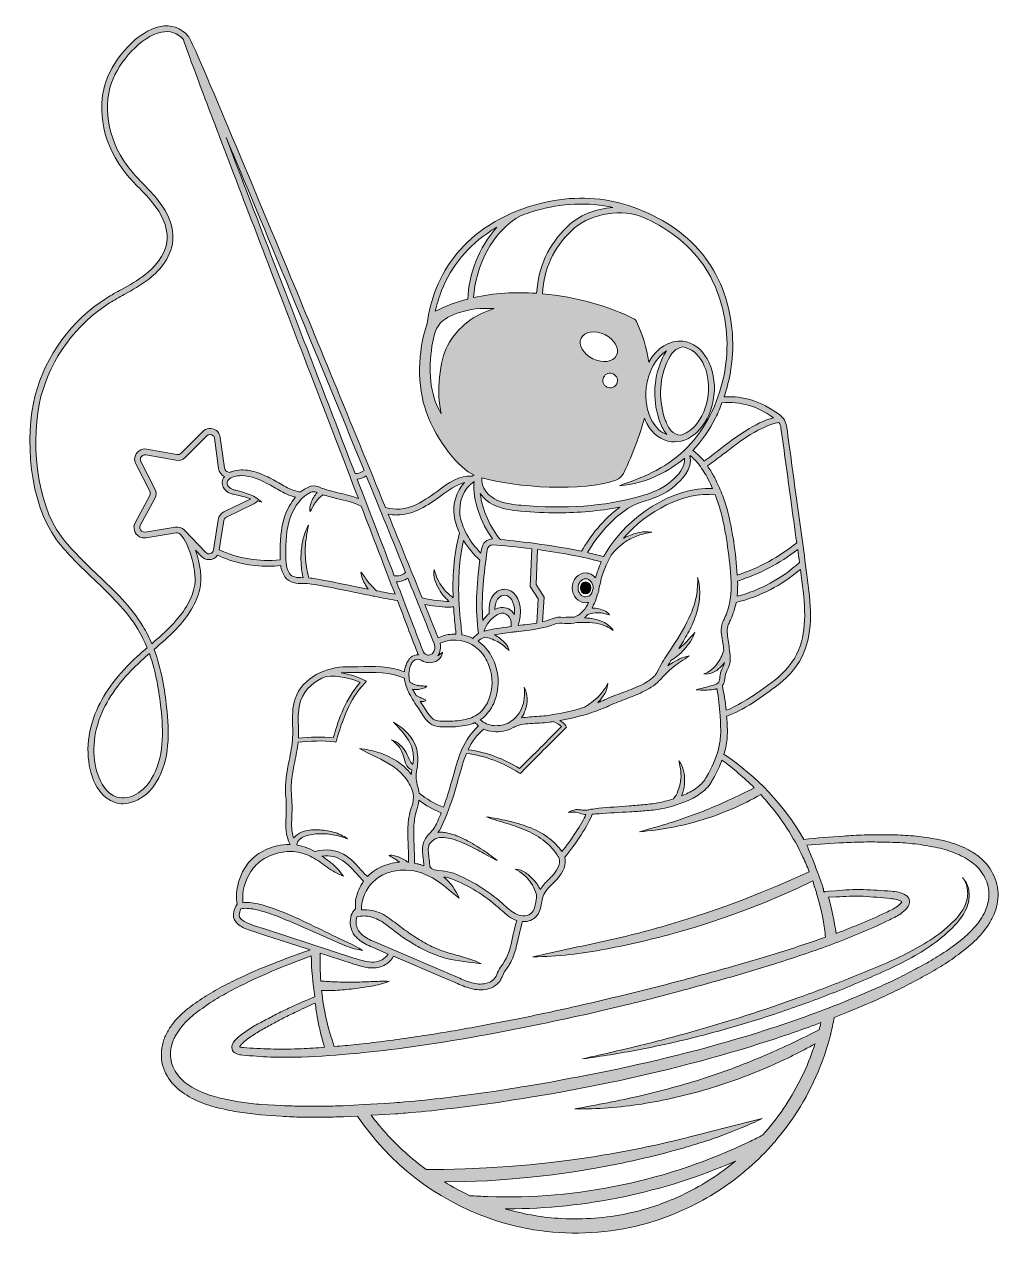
# Model space of a CAD drawing. Extents: x -6 to 975, y -9 to 1217.
import ezdxf

# ---------------------------------------------------------------- set-up
doc = ezdxf.new("R2010")
doc.units = 0
doc.header["$MEASUREMENT"] = 0
doc.layers.add('Layer 1', color=7, linetype='Continuous')

# ---------------------------------------------------------------- blocks, each defined once
blk = doc.blocks.new('block 4')
at = {"layer": 'Layer 1'}
h = blk.add_hatch(color=7, dxfattribs=at)
h.dxf.hatch_style = 2
edge = h.paths.add_edge_path()
edge.add_spline(control_points=[(961.5, 373.5), (958.9, 376.2), (956.1, 378.7), (953.1, 380.9), (950.1, 383), (946.9, 385), (943.7, 386.6), (937.2, 389.9), (930.4, 392.4), (923.4, 394.2), (916.6, 396.2), (909.6, 397.1), (902.6, 398.3), (895.7, 399.4), (888.7, 400.1), (881.6, 400.5), (878.1, 400.7), (874.6, 400.9), (871.2, 401), (867.7, 401.1), (864.2, 401), (860.7, 401), (853.7, 401), (846.8, 401.1), (839.8, 400.9), (832.8, 400.8), (825.9, 400.3), (819, 399.8), (805.7, 398.9), (792.5, 397.8), (779.3, 396.4), (759.4, 430.8), (731.9, 460.1), (698.8, 482.1), (699.5, 484.5), (700.2, 486.9), (700.7, 489.4), (701.8, 494.7), (702.3, 500.1), (702.2, 505.5), (702.2, 510.5), (701.9, 515.5), (701.5, 520.5), (716.9, 525.5), (737.9, 540.2), (753.5, 552.2), (765.4, 561.4), (774.1, 572.2), (779.2, 584.6), (788.9, 607.6), (786.3, 633.6), (782.3, 662.9), (778.9, 688.2), (775.3, 713.9), (771.8, 739.5), (768.5, 763.5), (765.3, 787.6), (762, 811.3), (761.4, 816.4), (758.8, 821), (754.6, 824.1), (735.1, 837.8), (719.1, 843), (699, 842), (700.9, 847.8), (702.5, 853.8), (703.9, 859.8), (709.9, 886.8), (708.7, 914.9), (700.6, 941.3), (696.5, 954.4), (690.4, 966.9), (682.6, 978.3), (674.7, 989.7), (665, 999.7), (654, 1008.1), (643, 1016.4), (631.1, 1023.3), (618.4, 1028.7), (618.4, 1028.7), (616.6, 1029.4), (616.6, 1029.4), (616.6, 1029.4), (616.6, 1029.4), (616.6, 1029.4), (616.6, 1029.4), (616.5, 1029.4), (616.5, 1029.4), (604.5, 1034.5), (591.9, 1038.2), (579, 1040.2), (551.8, 1044.4), (523.7, 1041.1), (497.9, 1031.9), (496, 1031.3), (494.1, 1030.6), (492.2, 1029.8), (492.2, 1029.8), (492.2, 1029.8), (492.2, 1029.8), (481.3, 1025.7), (470.8, 1020.3), (460.9, 1013.9), (449.3, 1006.4), (438.9, 997.1), (430.1, 986.5), (421.3, 975.9), (414.2, 963.9), (409.1, 951.1), (404.6, 939.7), (401.5, 927.8), (399.9, 915.7), (390.1, 887.3), (389.7, 853.3), (399.2, 826.4), (409.6, 797.2), (432.5, 769.8), (447.2, 763.2), (446.6, 762.9), (446, 762.6), (445.4, 762.3), (432.7, 763.3), (421.6, 755.3), (409.9, 746.8), (394.8, 735.9), (379.2, 724.6), (358, 730.6), (324, 814.1), (286.9, 904), (257.2, 975.6), (230.9, 1038.8), (206.9, 1096.2), (189.5, 1137.3), (166.4, 1191.7), (161.5, 1202.6), (159.5, 1205.1), (159.5, 1205.1), (159.5, 1205.1), (159.5, 1205.1), (152, 1213.7), (142.2, 1217.1), (131.3, 1214.9), (108.5, 1210.4), (84.7, 1183), (76.7, 1160.3), (66.4, 1130.8), (74.3, 1094.1), (96.8, 1066.7), (101, 1061.6), (105.6, 1056.7), (110.2, 1052.1), (115.1, 1047), (120.2, 1041.7), (124.6, 1036.1), (131.3, 1027.6), (139.1, 1014.4), (138.1, 1000.3), (136.8, 983.4), (123.6, 970.9), (115.8, 964.9), (108.5, 959.3), (100.1, 954.6), (92.1, 950.1), (87.2, 947.4), (82.1, 944.5), (77.2, 941.5), (41.8, 919), (16.2, 884.1), (5.4, 843.7), (-5.6, 801.9), (-0.5, 734.4), (26.8, 698.1), (37.8, 683.5), (51.3, 670.7), (64.3, 658.4), (80.4, 643), (97.1, 627.1), (108.8, 608), (112.3, 602), (115.4, 595.8), (118, 589.4), (114.8, 586.6), (111.6, 583.8), (108.4, 580.9), (88.9, 563), (75.4, 545.3), (67.3, 526.7), (57.3, 504), (55.7, 479.3), (63, 459), (65.7, 451.3), (72.3, 437.8), (85.8, 433.5), (88.4, 432.7), (91.2, 432.3), (94, 432.3), (107.7, 432.3), (120.3, 442.6), (127.2, 453.9), (141.2, 476.8), (140.4, 504.9), (137.7, 529.4), (135.8, 546.7), (132.6, 567.5), (125, 587.7), (132.4, 594), (140, 600.7), (147, 607.8), (160, 621.4), (167.9, 634.7), (171.2, 648.5), (173.7, 658.6), (171.4, 674.3), (166.7, 687.7), (166.7, 687.7), (172.8, 681.3), (172.8, 681.3), (174.7, 679.3), (177.4, 678.1), (180.3, 678.1), (183.7, 678.1), (186.8, 679.7), (188.8, 682.5), (204.9, 675.2), (222.4, 671.4), (240.1, 671.4), (244.3, 671.4), (248.4, 671.6), (252.6, 672.1), (253, 668), (254.5, 664.1), (256.8, 660.7), (261.5, 654.2), (268.5, 654.1), (275.2, 654), (277.9, 654.1), (280.7, 653.9), (283.5, 653.5), (297.5, 651.2), (312.7, 648.1), (327.5, 645.1), (333.7, 643.8), (340.1, 642.5), (346.4, 641.2), (346.4, 641.2), (346.5, 641.1), (346.5, 641.1), (346.5, 641.1), (346.6, 641.2), (346.6, 641.2), (354.6, 639.6), (362.5, 638.1), (370.1, 636.8), (377.2, 618.3), (383.9, 600.7), (390.1, 584.5), (390.1, 584.5), (390.1, 584.5), (390.1, 584.5), (390.1, 584.5), (390.2, 584.3), (390.2, 584.3), (390.5, 583.5), (390.8, 582.8), (391.3, 582.1), (388.3, 582.4), (385.5, 581.4), (383.3, 579.5), (382.6, 578.9), (382, 578.2), (381.4, 577.4), (381, 576.7), (380.6, 576), (380.2, 575.3), (379.4, 573.9), (378.8, 572.4), (378.3, 570.8), (377.7, 569), (377.3, 567.1), (377.1, 565.2), (362.2, 571), (346, 570.7), (330.3, 570.3), (326.6, 570.2), (322.7, 570.2), (318.9, 570.2), (299.2, 570.2), (274.5, 560), (267, 537.8), (264.1, 529), (264.3, 519.9), (264.5, 511), (264.6, 507.1), (264.7, 503), (264.5, 499.1), (264.1, 491.3), (262.5, 483.4), (261, 475.7), (258.7, 464.7), (256.4, 453.2), (257.5, 441.6), (258.2, 434.3), (258.3, 426.9), (257.9, 419.5), (257.5, 409.2), (257.2, 400.7), (262.1, 391.2), (257.6, 391.3), (253.2, 390.9), (248.8, 389.9), (242.3, 388.4), (236.2, 385.8), (230.6, 382.2), (227.8, 380.4), (225.1, 378.3), (222.7, 375.9), (215.9, 368.6), (211.3, 359.5), (209.2, 349.8), (208.5, 346.5), (208.1, 343.2), (208, 339.9), (208, 337), (208.2, 334.1), (208.8, 331.3), (207.7, 329.9), (206.9, 328.3), (206.2, 326.7), (205.3, 324.5), (204.9, 322.2), (204.9, 319.8), (205, 317.2), (206.1, 314.7), (207.9, 312.7), (209.4, 311.1), (211.1, 309.7), (213, 308.6), (216.6, 306.6), (220.4, 305.1), (224.3, 304), (224.3, 304), (235.3, 300.4), (235.3, 300.4), (235.3, 300.4), (279.3, 286.1), (279.3, 286.1), (279.3, 286.1), (282.2, 285.2), (282.2, 285.2), (256.9, 276.4), (231.9, 266.9), (207.7, 255.3), (201.4, 252.3), (195.2, 249), (189, 245.7), (182.8, 242.3), (176.8, 238.6), (171, 234.7), (168.1, 232.7), (165.1, 230.7), (162.3, 228.6), (159.5, 226.5), (156.7, 224.2), (154.1, 221.7), (151.4, 219.3), (148.8, 216.7), (146.4, 214), (144, 211.2), (141.8, 208.2), (139.9, 205.1), (138.9, 203.4), (138, 201.8), (137.2, 200.1), (136.3, 198.4), (135.6, 196.6), (135, 194.9), (133.7, 191.2), (132.9, 187.5), (132.5, 183.6), (132.2, 179.8), (132.4, 175.9), (133, 172.1), (133.8, 168.2), (135, 164.5), (136.7, 161.1), (143.5, 146.9), (156.9, 138.1), (170.1, 132.5), (176.7, 129.7), (183.6, 127.5), (190.5, 125.9), (197.5, 124.4), (204.4, 122.7), (211.3, 121.7), (218.3, 120.7), (225.3, 119.8), (232.2, 119.1), (232.2, 119.1), (253.1, 117.7), (253.1, 117.7), (260.1, 117.1), (267.1, 116.9), (274, 116.8), (280.9, 116.6), (288, 116.6), (294.9, 116.7), (301.9, 116.8), (308.8, 116.9), (315.8, 117.2), (315.8, 117.2), (329.8, 117.9), (329.8, 117.9), (361.8, 70.3), (408.4, 34.2), (462.5, 14.9), (529.2, -8.6), (602.6, -4.2), (666, 27.2), (686.9, 37.5), (706.4, 50.4), (723.9, 65.8), (732.9, 73.7), (741.4, 82.2), (749.2, 91.3), (749.2, 91.3), (750.4, 91.9), (750.4, 91.9), (750.4, 91.9), (750.2, 92.4), (750.2, 92.4), (757.2, 100.5), (763.7, 109.1), (769.7, 118), (786.4, 143), (798.7, 170.6), (806, 199.8), (806, 199.8), (806.3, 200), (806.3, 200), (806.3, 200), (806.1, 200.3), (806.1, 200.3), (807.5, 205.8), (808.7, 211.4), (809.7, 217), (814.2, 218.7), (818.8, 220.5), (823.2, 222.4), (836.1, 227.6), (848.9, 233.1), (861.5, 239), (867.8, 241.9), (874.1, 245), (880.3, 248.1), (886.6, 251.3), (892.7, 254.7), (898.8, 258), (901.9, 259.7), (905, 261.3), (908, 263), (911.1, 264.7), (914, 266.6), (917, 268.4), (923.1, 272.1), (928.9, 276), (934.5, 280.3), (945.9, 288.6), (956.9, 298.1), (965.1, 310.5), (967.1, 313.7), (968.9, 316.9), (970.4, 320.4), (971.9, 323.8), (973, 327.4), (973.8, 331.2), (975.3, 338.7), (975, 346.5), (972.9, 353.9), (970.6, 361.3), (966.7, 368), (961.5, 373.5)], knot_values=[0, 0, 0, 0, 1, 1, 1, 2, 2, 2, 3, 3, 3, 4, 4, 4, 5, 5, 5, 6, 6, 6, 7, 7, 7, 8, 8, 8, 9, 9, 9, 10, 10, 10, 11, 11, 11, 12, 12, 12, 13, 13, 13, 14, 14, 14, 15, 15, 15, 16, 16, 16, 17, 17, 17, 18, 18, 18, 19, 19, 19, 20, 20, 20, 21, 21, 21, 22, 22, 22, 23, 23, 23, 24, 24, 24, 25, 25, 25, 26, 26, 26, 27, 27, 27, 28, 28, 28, 29, 29, 29, 30, 30, 30, 31, 31, 31, 32, 32, 32, 33, 33, 33, 34, 34, 34, 35, 35, 35, 36, 36, 36, 37, 37, 37, 38, 38, 38, 39, 39, 39, 40, 40, 40, 41, 41, 41, 42, 42, 42, 43, 43, 43, 44, 44, 44, 45, 45, 45, 46, 46, 46, 47, 47, 47, 48, 48, 48, 49, 49, 49, 50, 50, 50, 51, 51, 51, 52, 52, 52, 53, 53, 53, 54, 54, 54, 55, 55, 55, 56, 56, 56, 57, 57, 57, 58, 58, 58, 59, 59, 59, 60, 60, 60, 61, 61, 61, 62, 62, 62, 63, 63, 63, 64, 64, 64, 65, 65, 65, 66, 66, 66, 67, 67, 67, 68, 68, 68, 69, 69, 69, 70, 70, 70, 71, 71, 71, 72, 72, 72, 73, 73, 73, 74, 74, 74, 75, 75, 75, 76, 76, 76, 77, 77, 77, 78, 78, 78, 79, 79, 79, 80, 80, 80, 81, 81, 81, 82, 82, 82, 83, 83, 83, 84, 84, 84, 85, 85, 85, 86, 86, 86, 87, 87, 87, 88, 88, 88, 89, 89, 89, 90, 90, 90, 91, 91, 91, 92, 92, 92, 93, 93, 93, 94, 94, 94, 95, 95, 95, 96, 96, 96, 97, 97, 97, 98, 98, 98, 99, 99, 99, 100, 100, 100, 101, 101, 101, 102, 102, 102, 103, 103, 103, 104, 104, 104, 105, 105, 105, 106, 106, 106, 107, 107, 107, 108, 108, 108, 109, 109, 109, 110, 110, 110, 111, 111, 111, 112, 112, 112, 113, 113, 113, 114, 114, 114, 115, 115, 115, 116, 116, 116, 117, 117, 117, 118, 118, 118, 119, 119, 119, 120, 120, 120, 121, 121, 121, 122, 122, 122, 123, 123, 123, 124, 124, 124, 125, 125, 125, 126, 126, 126, 127, 127, 127, 128, 128, 128, 129, 129, 129, 130, 130, 130, 131, 131, 131, 132, 132, 132, 133, 133, 133, 134, 134, 134, 135, 135, 135, 136, 136, 136, 137, 137, 137, 138, 138, 138, 139, 139, 139, 140, 140, 140, 141, 141, 141, 142, 142, 142, 143, 143, 143, 144, 144, 144, 145, 145, 145, 146, 146, 146, 147, 147, 147, 148, 148, 148, 149, 149, 149, 150, 150, 150, 151, 151, 151, 152, 152, 152, 153, 153, 153, 154, 154, 154, 155, 155, 155, 156, 156, 156, 157, 157, 157, 158, 158, 158, 159, 159, 159, 160, 160, 160, 160], degree=3, periodic=1)
edge = h.paths.add_edge_path()
edge.add_spline(control_points=[(804, 338.2), (804, 338.2), (804.6, 338.2), (804.6, 338.2), (804.6, 338.2), (811.6, 338.5), (811.6, 338.5), (816.3, 338.8), (820.8, 339.1), (825.3, 339.2), (829.9, 339.3), (834.3, 339.3), (838.9, 339.1), (843.5, 338.9), (848.1, 338.4), (852.6, 338.1), (857.2, 337.8), (861.8, 337.4), (866.2, 336.9), (868.4, 336.7), (870.5, 336.3), (872.6, 335.8), (874.3, 335.4), (876, 334.8), (877.5, 333.8), (877.6, 333.7), (877.7, 333.6), (877.8, 333.5), (877.7, 333.3), (877.6, 333.1), (877.4, 332.9), (876.4, 331.4), (875, 330.2), (873.5, 329.2), (871.8, 327.9), (870, 326.8), (868.1, 325.8), (866.3, 324.8), (864, 323.9), (862, 322.9), (853.7, 319.1), (845.5, 315.1), (837, 311.7), (828.5, 308.3), (820.2, 304.9), (811.6, 301.8), (809.9, 314.1), (807.4, 326.3), (804, 338.2)], knot_values=[0, 0, 0, 0, 1, 1, 1, 2, 2, 2, 3, 3, 3, 4, 4, 4, 5, 5, 5, 6, 6, 6, 7, 7, 7, 8, 8, 8, 9, 9, 9, 10, 10, 10, 11, 11, 11, 12, 12, 12, 13, 13, 13, 14, 14, 14, 15, 15, 15, 16, 16, 16, 16], degree=3, periodic=1)
edge = h.paths.add_edge_path()
edge.add_spline(control_points=[(729.3, 448.4), (720.8, 444), (712.2, 439.8), (703.5, 435.8), (693.9, 431.4), (684.2, 427.3), (674.4, 423.5), (654.5, 415.9), (634.2, 409.5), (613.6, 404.2), (635.1, 405.8), (656.3, 409.8), (676.9, 416.1), (687.2, 419.3), (697.4, 423), (707.3, 427.3), (717.1, 431.5), (726.6, 436.2), (735.8, 441.6), (737.9, 439.3), (740.1, 436.9), (742.1, 434.5), (756.6, 417.6), (768.8, 398.8), (778.3, 378.6), (780.6, 373.8), (782.7, 368.9), (784.6, 363.9), (784.6, 363.9), (769.6, 357.1), (769.6, 357.1), (769.6, 357.1), (752.8, 349.8), (752.8, 349.8), (752.8, 349.8), (735.9, 342.8), (735.9, 342.8), (735.9, 342.8), (718.9, 336), (718.9, 336), (718.9, 336), (701.7, 329.6), (701.7, 329.6), (701.7, 329.6), (684.3, 323.5), (684.3, 323.5), (684.3, 323.5), (666.9, 317.8), (666.9, 317.8), (666.9, 317.8), (649.4, 312.4), (649.4, 312.4), (626, 305.4), (602.3, 299.1), (578.4, 293.9), (554.5, 288.6), (530.5, 283.9), (506.4, 278.2), (531.2, 278.3), (555.7, 281.5), (580, 286), (604.3, 290.6), (628.4, 296.2), (652.2, 302.9), (652.2, 302.9), (670, 308.1), (670, 308.1), (670, 308.1), (687.6, 313.7), (687.6, 313.7), (687.6, 313.7), (705.1, 319.7), (705.1, 319.7), (705.1, 319.7), (722.5, 326.1), (722.5, 326.1), (722.5, 326.1), (739.8, 332.9), (739.8, 332.9), (739.8, 332.9), (756.9, 340.2), (756.9, 340.2), (756.9, 340.2), (773.8, 347.8), (773.8, 347.8), (773.8, 347.8), (788.1, 354.6), (788.1, 354.6), (792.6, 341.8), (796.1, 328.7), (798.6, 315.3), (799.6, 309.6), (800.4, 303.8), (801.1, 298), (787.2, 293.1), (773.2, 288.5), (759.1, 284), (750.3, 281.2), (741.5, 278.7), (732.7, 275.9), (732.7, 275.9), (706.2, 268.1), (706.2, 268.1), (688.5, 263.3), (670.7, 258.3), (652.9, 253.6), (617.3, 244.3), (581.5, 235.4), (545.6, 227.4), (527.6, 223.5), (509.6, 219.3), (491.6, 215.9), (491.6, 215.9), (464.5, 210.6), (464.5, 210.6), (455.5, 208.8), (446.4, 207.2), (437.3, 205.6), (419.2, 202.4), (401, 199.5), (382.8, 196.8), (364.6, 194.2), (346.4, 191.8), (328.1, 189.9), (320.9, 189.1), (313.7, 188.4), (306.5, 187.9), (300, 206.1), (295.7, 225), (293.7, 244.2), (298.3, 244.2), (302.9, 244.2), (307.5, 244.4), (313.6, 244.8), (319.7, 245.2), (325.8, 246), (331.9, 246.7), (337.9, 247.6), (343.9, 248.7), (349.9, 249.7), (355.9, 251.3), (361.6, 253.5), (355.4, 253.8), (349.4, 253.5), (343.4, 253.2), (337.4, 253), (331.4, 252.7), (325.4, 252.7), (319.4, 252.7), (313.4, 252.7), (307.5, 253), (302.6, 253.2), (297.7, 253.5), (292.8, 253.8), (292.2, 263.1), (292, 272.5), (292.4, 281.8), (292.4, 281.8), (323.3, 271.8), (323.3, 271.8), (327, 270.6), (330.7, 269.4), (334.6, 268.4), (338.6, 267.3), (342.8, 266.9), (347, 267.1), (351.4, 267.3), (355.6, 268.8), (359.3, 271.2), (362.2, 273.1), (364.5, 275.7), (366.1, 278.7), (366.1, 278.7), (416.2, 257.3), (416.2, 257.3), (416.2, 257.3), (430.5, 251.2), (430.5, 251.2), (435.4, 248.9), (440.5, 247.1), (445.7, 245.9), (451.2, 244.5), (457, 244.7), (462.5, 246.3), (465.4, 247.2), (468, 248.7), (470.3, 250.6), (471.5, 251.6), (472.5, 252.8), (473.4, 254.1), (474.1, 255.3), (474.8, 256.6), (475.4, 257.9), (476.2, 260.1), (477.3, 262.2), (478.6, 264.2), (478.6, 264.2), (481, 267.5), (481, 267.5), (481.7, 268.7), (482.5, 269.9), (483.1, 271), (485.7, 275.8), (487.7, 280.8), (489.1, 286), (491.8, 295.5), (493.1, 305.1), (496.1, 313.7), (496.5, 313.7), (496.9, 313.6), (497.3, 313.6), (502, 313.5), (506.6, 315.4), (509.8, 318.8), (513.3, 322.7), (514.2, 327.5), (515.1, 332.2), (515.1, 332.2), (515.4, 333.7), (515.4, 333.7), (515.5, 334.1), (515.5, 334.5), (515.6, 334.9), (515.9, 336.3), (516.3, 337.8), (516.8, 339.3), (518.6, 344.1), (522.5, 348), (526.6, 352.1), (528, 353.5), (529.3, 354.8), (530.6, 356.2), (537.4, 363.7), (540.3, 371.7), (538.5, 378.5), (548.9, 390.7), (562.7, 411.7), (566.1, 421.7), (568.4, 421.9), (570.7, 422.1), (573.1, 422.3), (583.4, 423.1), (593.7, 423.6), (604.1, 424.2), (609.2, 424.5), (614.4, 424.8), (619.6, 425.2), (622.2, 425.4), (624.8, 425.6), (627.5, 425.9), (630.2, 426.2), (632.8, 426.7), (635.4, 427.2), (645.9, 429.2), (656.1, 432.4), (665.8, 437), (670.7, 439.4), (675.3, 442.5), (679.4, 446.1), (681.6, 448), (683.5, 450.2), (685.1, 452.6), (685.9, 453.9), (686.5, 454.9), (687.2, 456.1), (687.9, 457.3), (688.5, 458.4), (689.1, 459.6), (692.1, 464.9), (694.6, 470.5), (696.7, 476.2), (708.3, 467.8), (719.2, 458.5), (729.3, 448.4)], knot_values=[0, 0, 0, 0, 1, 1, 1, 2, 2, 2, 3, 3, 3, 4, 4, 4, 5, 5, 5, 6, 6, 6, 7, 7, 7, 8, 8, 8, 9, 9, 9, 10, 10, 10, 11, 11, 11, 12, 12, 12, 13, 13, 13, 14, 14, 14, 15, 15, 15, 16, 16, 16, 17, 17, 17, 18, 18, 18, 19, 19, 19, 20, 20, 20, 21, 21, 21, 22, 22, 22, 23, 23, 23, 24, 24, 24, 25, 25, 25, 26, 26, 26, 27, 27, 27, 28, 28, 28, 29, 29, 29, 30, 30, 30, 31, 31, 31, 32, 32, 32, 33, 33, 33, 34, 34, 34, 35, 35, 35, 36, 36, 36, 37, 37, 37, 38, 38, 38, 39, 39, 39, 40, 40, 40, 41, 41, 41, 42, 42, 42, 43, 43, 43, 44, 44, 44, 45, 45, 45, 46, 46, 46, 47, 47, 47, 48, 48, 48, 49, 49, 49, 50, 50, 50, 51, 51, 51, 52, 52, 52, 53, 53, 53, 54, 54, 54, 55, 55, 55, 56, 56, 56, 57, 57, 57, 58, 58, 58, 59, 59, 59, 60, 60, 60, 61, 61, 61, 62, 62, 62, 63, 63, 63, 64, 64, 64, 65, 65, 65, 66, 66, 66, 67, 67, 67, 68, 68, 68, 69, 69, 69, 70, 70, 70, 71, 71, 71, 72, 72, 72, 73, 73, 73, 74, 74, 74, 75, 75, 75, 76, 76, 76, 77, 77, 77, 78, 78, 78, 79, 79, 79, 80, 80, 80, 81, 81, 81, 82, 82, 82, 83, 83, 83, 84, 84, 84, 85, 85, 85, 86, 86, 86, 87, 87, 87, 88, 88, 88, 89, 89, 89, 90, 90, 90, 91, 91, 91, 91], degree=3, periodic=1)
edge = h.paths.add_edge_path()
edge.add_spline(control_points=[(289.5, 216.2), (291.3, 206.4), (293.7, 196.7), (296.6, 187.1), (288.8, 186.6), (281, 186.1), (273.1, 185.7), (264, 185.3), (254.9, 185.1), (245.8, 185.3), (236.6, 185.5), (227.5, 186), (218.3, 186.6), (218.3, 186.6), (214.9, 186.8), (214.9, 186.8), (214.9, 186.8), (213.4, 187), (213.4, 187), (213.4, 187), (212.1, 187.2), (212.1, 187.2), (211.8, 187.3), (211.5, 187.4), (211.2, 187.5), (211.4, 188), (211.7, 188.4), (212, 188.8), (212.6, 189.6), (213.3, 190.3), (214, 191), (215.5, 192.5), (217.2, 193.9), (218.9, 195.2), (222.5, 197.9), (226.2, 200.4), (230.1, 202.7), (233.9, 205), (238.1, 207.1), (242.1, 209.4), (246.1, 211.6), (250.1, 213.8), (254.1, 215.9), (258.2, 218), (262.3, 220), (266.5, 222), (273.3, 225.4), (280.2, 228.5), (287.3, 231.6), (287.8, 226.5), (288.6, 221.3), (289.5, 216.2)], knot_values=[0, 0, 0, 0, 1, 1, 1, 2, 2, 2, 3, 3, 3, 4, 4, 4, 5, 5, 5, 6, 6, 6, 7, 7, 7, 8, 8, 8, 9, 9, 9, 10, 10, 10, 11, 11, 11, 12, 12, 12, 13, 13, 13, 14, 14, 14, 15, 15, 15, 16, 16, 16, 17, 17, 17, 17], degree=3, periodic=1)
edge = h.paths.add_edge_path()
edge.add_spline(control_points=[(329.1, 318.2), (329.1, 318.3), (329.1, 318.3), (329.1, 318.3), (333.8, 319.6), (338.7, 319.7), (343.3, 318.4), (345.9, 317.7), (348.4, 316.7), (350.8, 315.5), (352, 314.9), (353.2, 314.3), (354.4, 313.6), (355.6, 312.9), (356.6, 312.1), (357.7, 311.3), (366.8, 304.3), (376.3, 296.9), (386.5, 290.9), (391.7, 287.8), (397, 285), (402.4, 282.6), (407.9, 280.2), (413.6, 278.2), (419.4, 276.6), (431.2, 273.8), (442.6, 273), (454.2, 271.2), (449, 274.2), (443.3, 275.9), (437.7, 277.6), (434.9, 278.5), (432.1, 279.2), (429.3, 280), (426.5, 280.8), (423.6, 281.4), (421, 282.2), (415.6, 283.9), (410.3, 286), (405.1, 288.4), (400, 291), (395, 293.7), (390.1, 296.7), (385.2, 299.7), (380.6, 303), (375.9, 306.4), (371.3, 309.8), (366.8, 313.4), (361.9, 316.9), (356.9, 320.7), (351.1, 323.4), (344.9, 324.8), (341.3, 325.6), (337.5, 325.9), (333.8, 325.5), (333.8, 325.5), (333.8, 325.6), (333.8, 325.6), (333.4, 336.2), (338.2, 346.5), (345.7, 353.8), (347.6, 355.6), (349.7, 357.3), (351.9, 358.7), (354.1, 360.1), (356.5, 361.3), (358.9, 362.3), (363.8, 364.2), (369.1, 365.3), (374.4, 365.5), (385.3, 365.9), (396, 363.1), (405.4, 357.6), (414.9, 352), (423.1, 344.7), (432.2, 337.1), (428.9, 345.5), (423.5, 352.9), (416.6, 358.5), (419.3, 358.3), (421.9, 357.7), (424.5, 356.8), (441.8, 350), (457.9, 340.1), (471.8, 327.7), (471.8, 327.7), (473.7, 326), (473.7, 326), (478.1, 322), (482.6, 317.9), (488.3, 315.5), (489, 315.2), (489.7, 314.9), (490.4, 314.7), (487.2, 305.5), (486, 296.2), (483.6, 287.6), (482.2, 282.8), (480.4, 278.2), (478, 273.9), (478, 273.9), (476.1, 270.8), (476.1, 270.8), (476.1, 270.8), (473.9, 267.8), (473.9, 267.8), (472.4, 265.4), (471.1, 263), (470, 260.4), (469.2, 258.3), (468, 256.5), (466.4, 255), (464.7, 253.6), (462.8, 252.5), (460.7, 251.9), (456.2, 250.6), (451.4, 250.4), (446.9, 251.6), (442, 252.8), (437.3, 254.5), (432.8, 256.6), (432.8, 256.6), (418.5, 262.7), (418.5, 262.7), (418.5, 262.7), (361.4, 287.1), (361.4, 287.1), (361.4, 287.1), (347.2, 293.2), (347.2, 293.2), (342.5, 295.2), (338.1, 297.4), (334.5, 300.5), (333.7, 301.2), (332.8, 302), (332.1, 302.9), (331.7, 303.3), (331.4, 303.8), (331, 304.2), (330.7, 304.7), (330.5, 305.1), (330.2, 305.6), (328.2, 309.5), (327.8, 314.1), (329.1, 318.3), (329.1, 318.3), (329.1, 318.2), (329.1, 318.2)], knot_values=[0, 0, 0, 0, 1, 1, 1, 2, 2, 2, 3, 3, 3, 4, 4, 4, 5, 5, 5, 6, 6, 6, 7, 7, 7, 8, 8, 8, 9, 9, 9, 10, 10, 10, 11, 11, 11, 12, 12, 12, 13, 13, 13, 14, 14, 14, 15, 15, 15, 16, 16, 16, 17, 17, 17, 18, 18, 18, 19, 19, 19, 20, 20, 20, 21, 21, 21, 22, 22, 22, 23, 23, 23, 24, 24, 24, 25, 25, 25, 26, 26, 26, 27, 27, 27, 28, 28, 28, 29, 29, 29, 30, 30, 30, 31, 31, 31, 32, 32, 32, 33, 33, 33, 34, 34, 34, 35, 35, 35, 36, 36, 36, 37, 37, 37, 38, 38, 38, 39, 39, 39, 40, 40, 40, 41, 41, 41, 42, 42, 42, 43, 43, 43, 44, 44, 44, 45, 45, 45, 46, 46, 46, 47, 47, 47, 48, 48, 48, 49, 49, 49, 49], degree=3, periodic=1)
edge = h.paths.add_edge_path()
edge.add_spline(control_points=[(457, 507.5), (459.9, 506.1), (463.1, 505.2), (466.4, 504.9), (473.4, 504.2), (480.4, 505.6), (486.6, 509), (487.9, 509.7), (489.2, 510.3), (490.6, 510.8), (491.9, 511.3), (493.3, 511.7), (494.7, 512), (497.7, 512.5), (500.7, 512.8), (503.7, 513), (510, 513.5), (516.4, 513.5), (523, 514.4), (524.3, 514.6), (525.6, 514.8), (526.9, 515), (530, 513.9), (533.5, 511.9), (535.2, 510), (528.1, 502.8), (521, 495.7), (514.2, 488.9), (507.4, 482), (500.2, 475), (493.1, 467.7), (477.4, 477.6), (459.7, 484.1), (441.3, 486.7), (444.9, 494.8), (450.2, 501.9), (457, 507.5)], knot_values=[0, 0, 0, 0, 1, 1, 1, 2, 2, 2, 3, 3, 3, 4, 4, 4, 5, 5, 5, 6, 6, 6, 7, 7, 7, 8, 8, 8, 9, 9, 9, 10, 10, 10, 11, 11, 11, 12, 12, 12, 12], degree=3, periodic=1)
edge = h.paths.add_edge_path()
edge.add_spline(control_points=[(439.6, 483), (458.4, 480.5), (476.4, 473.8), (492.3, 463.5), (492.3, 463.5), (493.7, 462.7), (493.7, 462.7), (493.7, 462.7), (494.8, 463.8), (494.8, 463.8), (502.2, 471.4), (509.7, 478.9), (516.9, 486.1), (524.2, 493.3), (531.7, 500.7), (539.1, 508.4), (539.1, 508.4), (540.1, 509.4), (540.1, 509.4), (540.1, 509.4), (539.5, 510.6), (539.5, 510.6), (538.5, 512.6), (536.3, 514.5), (533.7, 516.1), (542.9, 517.7), (552, 519.9), (560.9, 522.6), (567.2, 524.5), (573.3, 526.7), (579.3, 529.2), (580.8, 529.8), (582.3, 530.5), (583.7, 531.2), (583.7, 531.2), (585.9, 532.2), (585.9, 532.2), (585.9, 532.2), (588, 533.1), (588, 533.1), (590.8, 534.3), (593.8, 535.4), (596.8, 536.6), (602.7, 538.8), (608.8, 541.1), (614.7, 543.8), (620.6, 546.5), (626.5, 549.6), (631.8, 554.3), (632.5, 555), (633.2, 555.7), (633.9, 556.5), (633.9, 556.5), (634, 556.4), (634, 556.4), (636, 558.9), (638.2, 561.2), (640.5, 563.5), (642.8, 565.7), (645.2, 567.9), (647.7, 569.9), (650.2, 572), (652.8, 573.9), (655.5, 575.7), (658.2, 577.5), (661, 579.2), (663.7, 581.2), (660.4, 580.6), (657.2, 579.6), (654.1, 578.1), (651.1, 576.6), (648.2, 575), (645.3, 573.2), (644.3, 572.6), (643.3, 571.9), (642.3, 571.2), (642.3, 571.2), (642.3, 571.3), (642.3, 571.3), (643.3, 573), (644.3, 574.7), (645.4, 576.4), (647.7, 577.8), (649.8, 579.4), (651.9, 581.1), (654.4, 583.2), (656.8, 585.5), (659, 588), (661.2, 590.5), (663.2, 593.1), (665.1, 595.8), (667, 598.5), (668.4, 601.5), (669.4, 604.6), (667.1, 602.2), (665, 599.8), (662.9, 597.5), (660.8, 595.1), (658.5, 592.9), (656.2, 590.9), (655.2, 590.1), (654.1, 589.2), (653.2, 588.5), (656.4, 593.4), (659.5, 598.6), (662.5, 603.9), (665.6, 609.6), (668.2, 615.5), (670.4, 621.7), (672.5, 627.9), (673.8, 634.4), (674.3, 640.9), (674.7, 647.4), (674, 653.9), (672.3, 660.2), (672.5, 653.8), (672.1, 647.5), (671, 641.3), (669.7, 635.2), (667.9, 629.3), (665.4, 623.5), (660.7, 612.1), (654.1, 601.3), (647.1, 590.8), (643.7, 585.5), (640, 580.2), (636.7, 574.6), (634.9, 571.8), (633.4, 568.8), (632, 565.8), (631.6, 565), (631.4, 564.5), (631.1, 564), (630.8, 563.4), (630.4, 562.8), (630, 562.3), (629.2, 561.2), (628.2, 560.2), (627.2, 559.3), (622.9, 555.5), (617.4, 552.7), (611.8, 550.2), (606.1, 547.7), (600.2, 545.5), (594.2, 543.3), (591.2, 542.2), (588.2, 541.1), (585.1, 539.8), (584.4, 539.5), (583.6, 539.1), (582.8, 538.8), (582.8, 538.8), (580.7, 537.8), (580.7, 537.8), (579.3, 537.1), (577.8, 536.5), (576.4, 535.9), (575, 535.3), (573.4, 534.6), (571.8, 534), (572, 534.2), (572.2, 534.4), (572.3, 534.6), (574.8, 537.3), (576.9, 540.2), (578.8, 543.4), (580.7, 546.5), (581.7, 550), (581.9, 553.7), (580.4, 550.6), (578.5, 547.6), (576.4, 544.9), (574.4, 542.2), (572, 539.7), (569.4, 537.5), (566.9, 535.2), (564.2, 533.2), (561.3, 531.4), (560, 530.6), (558.6, 529.8), (557.2, 529.1), (545.7, 525.7), (533.9, 523.1), (522, 521.3), (516, 520.4), (509.7, 520.3), (503.2, 519.7), (500.5, 519.5), (497.7, 519.2), (494.9, 518.7), (496.6, 521.2), (497.9, 524), (498.9, 526.9), (500.1, 530.6), (500.7, 534.6), (500.5, 538.5), (500.5, 542.4), (499.5, 546.3), (497.6, 549.7), (498, 546), (498.1, 542.3), (497.8, 538.6), (497.5, 535), (496.6, 531.5), (495.1, 528.3), (493.6, 525.1), (491.7, 522.1), (489.3, 519.5), (487.5, 517.6), (485.5, 516), (483.3, 514.5), (478.3, 511.8), (472.7, 510.6), (467, 511), (462, 511.5), (457.3, 513.5), (453.5, 516.9), (454.8, 517.8), (456, 518.7), (457.2, 519.7), (461.9, 524.1), (465.6, 529.5), (467.9, 535.5), (472.4, 547.4), (472.6, 560.5), (468.5, 572.5), (466.4, 578.5), (463.2, 584.1), (459.1, 588.9), (456.7, 591.5), (454.1, 593.9), (451.2, 595.9), (452.3, 597.5), (454.7, 598.9), (458, 600), (460.1, 599.6), (462.1, 599.1), (464.1, 598.5), (466.4, 597.7), (468.6, 596.7), (470.8, 595.6), (472.9, 594.4), (475, 593.1), (476.8, 591.5), (478.7, 589.9), (480.5, 588.3), (482.5, 586.5), (481.8, 589.1), (480.6, 591.5), (478.8, 593.5), (477.1, 595.5), (475.1, 597.3), (473, 598.9), (471.3, 600.3), (469.5, 601.4), (467.5, 602.4), (473, 603.5), (479.1, 604.3), (485, 605), (485, 605), (485.3, 605), (485.3, 605), (486.8, 605.2), (488.3, 605.4), (489.7, 605.5), (504, 607.2), (518.9, 609), (528.3, 613.2), (531.2, 614.5), (534.8, 614.2), (538.6, 613.9), (542.6, 613.6), (546.7, 613.3), (550.6, 614.8), (554.9, 614.9), (559.1, 614.9), (563.3, 614.7), (567.6, 614.6), (571.8, 613.9), (575.8, 612.7), (579.9, 611.4), (583.7, 609.4), (587.2, 606.9), (584.7, 610.7), (581.1, 613.7), (576.9, 615.5), (572.7, 617.3), (568.3, 618.5), (563.7, 619), (561.9, 619.2), (560.2, 619.4), (558.4, 619.5), (559.6, 620.5), (560.7, 621.6), (561.6, 622.8), (561.6, 622.8), (561.6, 622.8), (561.6, 622.8), (563.3, 623.4), (565, 623.9), (566.8, 624.2), (570.4, 624.8), (574.2, 624.7), (577.8, 623.9), (579.6, 623.5), (581.5, 622.9), (583.5, 622.5), (582.3, 624.2), (580.6, 625.6), (578.7, 626.5), (576.8, 627.4), (574.8, 628.1), (572.7, 628.6), (570.6, 629.1), (568.5, 629.3), (566.3, 629.3), (566.3, 629.3), (566, 629.3), (566, 629.3), (568.2, 633.5), (570, 637.9), (571.3, 642.4), (572.2, 644.3), (572.7, 646.3), (572.9, 648.4), (573.4, 650.7), (573.9, 652.9), (574.4, 655.1), (576.5, 664.8), (580.2, 674.1), (585.3, 682.5), (589.3, 688), (594.3, 692.7), (600, 696.4), (603.9, 698.9), (608.1, 700.9), (612.5, 702.4), (616.9, 703.8), (621.5, 704.9), (626.2, 705.7), (621.4, 706.4), (616.4, 706.2), (611.7, 705), (606.9, 703.9), (602.3, 702.2), (597.9, 699.8), (597.9, 699.8), (597.8, 699.8), (597.8, 699.8), (621.7, 727.4), (658.6, 746.6), (689.9, 743.5), (691.9, 738.5), (693.6, 733.3), (695.1, 728.1), (695.9, 725.5), (696.6, 722.8), (697.2, 720.1), (697.8, 717.3), (698.4, 714.5), (699, 711.7), (700.1, 706.2), (701, 700.6), (701.9, 695), (703.6, 683.8), (704.9, 672.5), (705.6, 661.2), (706.1, 655.7), (706.2, 650.1), (705.8, 644.6), (705.4, 639.1), (704.4, 633.7), (702.9, 628.4), (702.1, 625.8), (701.2, 623.2), (700.1, 620.7), (699.6, 619.4), (699, 618.2), (698.4, 617), (698.4, 617), (697.9, 616.1), (697.9, 616.1), (697.9, 616.1), (697.4, 614.8), (697.4, 614.8), (697.4, 614.8), (696.9, 613.5), (696.9, 613.5), (696.8, 613.1), (696.7, 612.7), (696.6, 612.3), (696, 609.1), (696, 605.9), (696.3, 602.8), (696.6, 599.8), (697.1, 596.9), (697.6, 594.1), (698, 591.6), (698.4, 589.2), (698.7, 586.8), (697.2, 581.8), (694.7, 577.1), (691.6, 572.9), (689.9, 570.7), (688, 568.8), (685.9, 567.1), (683.7, 565.4), (681.2, 564), (678.5, 563.2), (681.5, 562.6), (684.6, 563), (687.5, 564.3), (690.3, 565.6), (692.9, 567.4), (695.1, 569.6), (696.7, 571.1), (698.1, 572.8), (699.3, 574.6), (699.3, 574.6), (699.1, 573.9), (699.1, 573.9), (699.1, 573.3), (698.9, 572.8), (698.7, 572.3), (698.4, 571.7), (698.4, 571.4), (697.9, 570.6), (696.4, 567.8), (695.4, 564.8), (694.9, 561.7), (694.7, 560.1), (694.6, 558.7), (694.4, 557.4), (694.3, 556.4), (694, 555.5), (693.5, 554.7), (692.5, 553.3), (689.9, 552.2), (687.3, 551.5), (682.1, 549.8), (676.4, 548.8), (670.8, 547.1), (676.6, 546.4), (682.5, 546.6), (688.3, 547.4), (689, 547.6), (689.8, 547.6), (690.5, 547.8), (690.5, 547.8), (691.7, 548.2), (691.7, 548.2), (693.3, 539.1), (694.4, 530), (695, 520.9), (695.3, 515.7), (695.5, 510.6), (695.5, 505.6), (695.5, 500.6), (695, 495.7), (694, 490.8), (692, 481.1), (688, 471.8), (683.2, 462.8), (683.2, 462.8), (681.3, 459.5), (681.3, 459.5), (680.7, 458.5), (680, 457.3), (679.4, 456.4), (678.1, 454.5), (676.6, 452.7), (674.9, 451.2), (671.2, 448), (667.1, 445.3), (662.7, 443.2), (660.6, 442.1), (658.4, 441.1), (656.2, 440.2), (656.6, 441.3), (657, 442.4), (657.4, 443.5), (658.5, 447.1), (659.1, 450.8), (659.2, 454.5), (659.3, 458.2), (658.9, 461.9), (658, 465.5), (657.2, 469.1), (655.6, 472.5), (653.4, 475.4), (654.2, 472), (654.8, 468.5), (655.3, 465.1), (655.7, 461.7), (655.6, 458.2), (655.1, 454.9), (654.6, 451.5), (653.7, 448.3), (652.5, 445.2), (651.3, 442.4), (649.9, 439.7), (648.1, 437.3), (643.5, 435.8), (638.8, 434.6), (634.1, 433.6), (631.7, 433.1), (629.1, 432.6), (626.7, 432.3), (624.3, 432), (621.7, 431.8), (619.1, 431.5), (614, 431.1), (608.8, 430.6), (603.7, 430.2), (593.3, 429.4), (583, 428.7), (572.7, 427.7), (570.1, 427.4), (567.5, 427.1), (564.8, 426.7), (563.4, 426.4), (562.3, 426.2), (561.1, 426), (560, 425.8), (558.9, 425.8), (557.7, 425.8), (556.6, 425.8), (555.4, 426), (554, 426.2), (552.6, 426.4), (551.2, 426.5), (549.8, 426.4), (547.1, 426), (544.5, 425), (542.2, 423.5), (544.7, 424), (547.3, 424.1), (549.8, 423.8), (552.1, 423.5), (554.3, 422.3), (557.2, 421.8), (558, 421.6), (558.9, 421.5), (559.7, 421.4), (555.9, 412.5), (545.1, 395.7), (535.6, 384.2), (531.7, 389.7), (527, 394.5), (521.6, 398.5), (515.5, 402.9), (509, 406.4), (502, 408.9), (495.2, 411.4), (488.2, 413.4), (481.1, 415.1), (474, 416.7), (466.9, 418.1), (459.8, 419.1), (466.5, 416.4), (473.5, 414.5), (480.3, 412.4), (487.2, 410.4), (493.9, 408), (500.5, 405.1), (506.9, 402.3), (512.9, 398.7), (518.5, 394.4), (523.8, 390.1), (528.4, 384.9), (532, 379), (532, 379), (532.1, 379.1), (532.1, 379.1), (532.1, 379.1), (532.5, 378.1), (532.5, 378.1), (535.3, 371.1), (529.1, 363.3), (526.3, 360.2), (525.1, 358.9), (523.7, 357.6), (522.4, 356.2), (519.1, 353.2), (516.2, 349.7), (513.7, 346), (512.1, 349.3), (510.2, 352.4), (507.8, 355.1), (505.3, 358), (502.4, 360.5), (499.3, 362.7), (496.2, 364.9), (492.5, 366.2), (488.7, 366.4), (491.9, 364.8), (494.9, 362.8), (497.6, 360.4), (500.2, 358.1), (502.6, 355.5), (504.5, 352.6), (506.5, 349.8), (508, 346.8), (509.1, 343.5), (509.9, 341.4), (510.2, 339.2), (510.1, 337), (509.8, 335.7), (509.5, 334.5), (509.3, 333.3), (508.6, 329.2), (507.9, 325.3), (505.5, 322.7), (501.8, 318.6), (495.1, 318.9), (490.5, 320.9), (485.7, 322.9), (481.7, 326.5), (477.5, 330.3), (477.5, 330.3), (475.5, 332.1), (475.5, 332.1), (461.1, 345), (444.5, 355.2), (426.5, 362.3), (422.9, 363.7), (418.8, 364.2), (414.8, 364.7), (406.4, 365.7), (402.7, 366.5), (402.5, 370.4), (402.4, 373.1), (402.1, 375.7), (401.8, 378.2), (401.1, 383), (400.6, 387.3), (402, 391.5), (404.2, 393.8), (406, 395.7), (408.2, 396.9), (410.8, 398.1), (413.7, 398.6), (416.6, 398.4), (422.7, 398), (428.9, 395.7), (435, 393.4), (441, 390.7), (446.9, 387.8), (452.7, 384.6), (458.6, 381.5), (464.3, 378.1), (470.3, 375.1), (467.7, 377.3), (465.1, 379.3), (462.4, 381.3), (459.7, 383.4), (456.9, 385.1), (454.1, 387), (448.5, 390.6), (442.6, 394), (436.6, 397.1), (436.6, 397.1), (432, 399.2), (432, 399.2), (430.5, 399.9), (428.8, 400.4), (427.2, 401), (425.6, 401.6), (423.9, 402.1), (422.2, 402.5), (420.5, 403), (418.7, 403.3), (416.9, 403.5), (414.9, 403.7), (412.9, 403.7), (410.8, 403.4), (412.8, 406.2), (414.5, 409.2), (415.9, 412.4), (421.2, 424.4), (425.7, 436.9), (429.2, 449.5), (430, 452.4), (430.8, 455.2), (431.6, 458), (434.1, 466.9), (436.5, 475.3), (439.6, 483), (439.6, 483), (439.6, 483), (439.6, 483)], knot_values=[0, 0, 0, 0, 1, 1, 1, 2, 2, 2, 3, 3, 3, 4, 4, 4, 5, 5, 5, 6, 6, 6, 7, 7, 7, 8, 8, 8, 9, 9, 9, 10, 10, 10, 11, 11, 11, 12, 12, 12, 13, 13, 13, 14, 14, 14, 15, 15, 15, 16, 16, 16, 17, 17, 17, 18, 18, 18, 19, 19, 19, 20, 20, 20, 21, 21, 21, 22, 22, 22, 23, 23, 23, 24, 24, 24, 25, 25, 25, 26, 26, 26, 27, 27, 27, 28, 28, 28, 29, 29, 29, 30, 30, 30, 31, 31, 31, 32, 32, 32, 33, 33, 33, 34, 34, 34, 35, 35, 35, 36, 36, 36, 37, 37, 37, 38, 38, 38, 39, 39, 39, 40, 40, 40, 41, 41, 41, 42, 42, 42, 43, 43, 43, 44, 44, 44, 45, 45, 45, 46, 46, 46, 47, 47, 47, 48, 48, 48, 49, 49, 49, 50, 50, 50, 51, 51, 51, 52, 52, 52, 53, 53, 53, 54, 54, 54, 55, 55, 55, 56, 56, 56, 57, 57, 57, 58, 58, 58, 59, 59, 59, 60, 60, 60, 61, 61, 61, 62, 62, 62, 63, 63, 63, 64, 64, 64, 65, 65, 65, 66, 66, 66, 67, 67, 67, 68, 68, 68, 69, 69, 69, 70, 70, 70, 71, 71, 71, 72, 72, 72, 73, 73, 73, 74, 74, 74, 75, 75, 75, 76, 76, 76, 77, 77, 77, 78, 78, 78, 79, 79, 79, 80, 80, 80, 81, 81, 81, 82, 82, 82, 83, 83, 83, 84, 84, 84, 85, 85, 85, 86, 86, 86, 87, 87, 87, 88, 88, 88, 89, 89, 89, 90, 90, 90, 91, 91, 91, 92, 92, 92, 93, 93, 93, 94, 94, 94, 95, 95, 95, 96, 96, 96, 97, 97, 97, 98, 98, 98, 99, 99, 99, 100, 100, 100, 101, 101, 101, 102, 102, 102, 103, 103, 103, 104, 104, 104, 105, 105, 105, 106, 106, 106, 107, 107, 107, 108, 108, 108, 109, 109, 109, 110, 110, 110, 111, 111, 111, 112, 112, 112, 113, 113, 113, 114, 114, 114, 115, 115, 115, 116, 116, 116, 117, 117, 117, 118, 118, 118, 119, 119, 119, 120, 120, 120, 121, 121, 121, 122, 122, 122, 123, 123, 123, 124, 124, 124, 125, 125, 125, 126, 126, 126, 127, 127, 127, 128, 128, 128, 129, 129, 129, 130, 130, 130, 131, 131, 131, 132, 132, 132, 133, 133, 133, 134, 134, 134, 135, 135, 135, 136, 136, 136, 137, 137, 137, 138, 138, 138, 139, 139, 139, 140, 140, 140, 141, 141, 141, 142, 142, 142, 143, 143, 143, 144, 144, 144, 145, 145, 145, 146, 146, 146, 147, 147, 147, 148, 148, 148, 149, 149, 149, 150, 150, 150, 151, 151, 151, 152, 152, 152, 153, 153, 153, 154, 154, 154, 155, 155, 155, 156, 156, 156, 157, 157, 157, 158, 158, 158, 159, 159, 159, 160, 160, 160, 161, 161, 161, 162, 162, 162, 163, 163, 163, 164, 164, 164, 165, 165, 165, 166, 166, 166, 167, 167, 167, 168, 168, 168, 169, 169, 169, 170, 170, 170, 171, 171, 171, 172, 172, 172, 173, 173, 173, 174, 174, 174, 175, 175, 175, 176, 176, 176, 177, 177, 177, 178, 178, 178, 179, 179, 179, 180, 180, 180, 181, 181, 181, 182, 182, 182, 183, 183, 183, 184, 184, 184, 185, 185, 185, 186, 186, 186, 187, 187, 187, 188, 188, 188, 189, 189, 189, 190, 190, 190, 191, 191, 191, 192, 192, 192, 193, 193, 193, 194, 194, 194, 195, 195, 195, 196, 196, 196, 197, 197, 197, 198, 198, 198, 199, 199, 199, 200, 200, 200, 201, 201, 201, 202, 202, 202, 203, 203, 203, 204, 204, 204, 205, 205, 205, 206, 206, 206, 207, 207, 207, 208, 208, 208, 209, 209, 209, 210, 210, 210, 211, 211, 211, 212, 212, 212, 213, 213, 213, 214, 214, 214, 215, 215, 215, 216, 216, 216, 217, 217, 217, 218, 218, 218, 219, 219, 219, 220, 220, 220, 221, 221, 221, 222, 222, 222, 223, 223, 223, 224, 224, 224, 225, 225, 225, 226, 226, 226, 227, 227, 227, 228, 228, 228, 229, 229, 229, 230, 230, 230, 230], degree=3, periodic=1)
edge = h.paths.add_edge_path()
edge.add_spline(control_points=[(410.9, 599.5), (406.6, 610.2), (402.1, 621.4), (397.5, 633), (403.8, 631.8), (413.6, 630.2), (421.1, 630.2), (422.9, 630.2), (424.7, 630.3), (426.5, 630.6), (427, 622.6), (427.7, 615.7), (428.3, 610), (428.6, 607.5), (428.8, 605.2), (429, 603.1), (427.6, 603.2), (426.2, 603.1), (424.8, 603), (420, 602.7), (415.3, 601.4), (410.9, 599.5)], knot_values=[0, 0, 0, 0, 1, 1, 1, 2, 2, 2, 3, 3, 3, 4, 4, 4, 5, 5, 5, 6, 6, 6, 7, 7, 7, 7], degree=3, periodic=1)
edge = h.paths.add_edge_path()
edge.add_spline(control_points=[(434.1, 610.7), (432.1, 630.4), (428.8, 662.8), (436.7, 697.3), (441.1, 689.9), (446.6, 683.3), (453.1, 677.6), (449.8, 653), (447.9, 627.5), (451.8, 603.6), (449.5, 602.5), (447.6, 600.8), (446.1, 598.8), (445.3, 599.2), (444.5, 599.6), (443.6, 599.9), (440.8, 601.1), (437.9, 601.9), (434.9, 602.5), (434.7, 604.9), (434.5, 607.6), (434.1, 610.7)], knot_values=[0, 0, 0, 0, 1, 1, 1, 2, 2, 2, 3, 3, 3, 4, 4, 4, 5, 5, 5, 6, 6, 6, 7, 7, 7, 7], degree=3, periodic=1)
edge = h.paths.add_edge_path()
edge.add_spline(control_points=[(470.8, 731.5), (478.4, 728.6), (486.5, 727.7), (494.1, 727), (506.9, 725.8), (519.4, 725.2), (531.6, 725.2), (552.5, 725.2), (573.3, 727.1), (593.8, 730.9), (577.5, 719.1), (563.8, 701.4), (555.5, 686.5), (528.6, 692.1), (495.6, 696.4), (473.8, 698.3), (463.8, 709.6), (455.4, 728.2), (453.4, 744.6), (457.2, 739), (463.3, 734.4), (470.8, 731.5)], knot_values=[0, 0, 0, 0, 1, 1, 1, 2, 2, 2, 3, 3, 3, 4, 4, 4, 5, 5, 5, 6, 6, 6, 7, 7, 7, 7], degree=3, periodic=1)
edge = h.paths.add_edge_path()
edge.add_spline(control_points=[(664.4, 783.1), (668, 780.3), (671.2, 777), (673.9, 773.4), (677.2, 768.9), (680.2, 764.2), (682.7, 759.4), (684.4, 756.2), (685.9, 752.9), (687.4, 749.6), (648, 751.8), (601.5, 722), (579.6, 684.2), (578.9, 683.2), (578.2, 682.2), (577.5, 681.1), (572.7, 682.6), (567.2, 683.9), (561.4, 685.2), (571.1, 701.7), (591.5, 727.9), (615.6, 736.1), (626.6, 739.2), (639.2, 743.5), (648.9, 752.1), (656.1, 758.4), (667.6, 768.6), (664.4, 783.1), (664.4, 783.1), (664.4, 783.1), (664.4, 783.1)], knot_values=[0, 0, 0, 0, 1, 1, 1, 2, 2, 2, 3, 3, 3, 4, 4, 4, 5, 5, 5, 6, 6, 6, 7, 7, 7, 8, 8, 8, 9, 9, 9, 10, 10, 10, 10], degree=3, periodic=1)
edge = h.paths.add_edge_path()
edge.add_spline(control_points=[(569.5, 659.7), (567.1, 662.8), (563.4, 664.6), (559.5, 664.7), (552.1, 664.7), (546, 658), (546, 649.7), (546, 641.4), (552, 634.7), (559.5, 634.7), (560.5, 634.7), (561.4, 634.8), (562.4, 635), (559.5, 628.6), (555.4, 623.4), (549.4, 620.7), (549, 620.5), (548.5, 620.3), (548, 620.2), (544.5, 620.3), (541, 620.3), (537.3, 620), (533.5, 620.2), (529.6, 620.3), (525.9, 618.6), (522.8, 617.3), (519.5, 616.3), (516.2, 615.6), (516.2, 615.6), (517.8, 640.3), (517.8, 640.3), (517.8, 640.3), (509.7, 653), (509.7, 653), (509.7, 653), (511, 688.3), (511, 688.3), (533.7, 685.1), (558, 680.8), (575.2, 675.8), (572.8, 670.6), (570.9, 665.2), (569.5, 659.7), (569.5, 659.7), (569.5, 659.7), (569.5, 659.7)], knot_values=[0, 0, 0, 0, 1, 1, 1, 2, 2, 2, 3, 3, 3, 4, 4, 4, 5, 5, 5, 6, 6, 6, 7, 7, 7, 8, 8, 8, 9, 9, 9, 10, 10, 10, 11, 11, 11, 12, 12, 12, 13, 13, 13, 14, 14, 14, 15, 15, 15, 15], degree=3, periodic=1)
edge = h.paths.add_edge_path()
edge.add_spline(control_points=[(565.9, 644.7), (564.7, 642.2), (562.2, 640.6), (559.5, 640.5), (555.3, 640.5), (551.9, 644.6), (551.9, 649.6), (551.9, 654.7), (555.3, 658.8), (559.5, 658.8), (563.7, 658.8), (567.1, 654.7), (567.1, 649.6), (567.1, 649.5), (567.1, 649.3), (567.1, 649.2), (566.7, 647.7), (566.3, 646.2), (565.9, 644.7), (565.9, 644.7), (565.9, 644.7), (565.9, 644.7)], knot_values=[0, 0, 0, 0, 1, 1, 1, 2, 2, 2, 3, 3, 3, 4, 4, 4, 5, 5, 5, 6, 6, 6, 7, 7, 7, 7], degree=3, periodic=1)
edge = h.paths.add_edge_path()
edge.add_spline(control_points=[(505.2, 688.9), (505.2, 688.9), (503.8, 651.2), (503.8, 651.2), (503.8, 651.2), (511.9, 638.7), (511.9, 638.7), (511.9, 638.7), (510.3, 614.3), (510.3, 614.3), (504.4, 613.3), (497.9, 612.5), (491.5, 611.7), (493.1, 616.3), (493.9, 621.2), (493.8, 626.1), (493.8, 638.5), (486.9, 648.3), (478.1, 648.3), (474, 648.2), (470.1, 646.4), (467.4, 643.3), (463.4, 638.8), (461.7, 632), (462.4, 624), (460, 621.9), (457.9, 619.6), (456.1, 616.9), (454.2, 640), (457, 664.4), (460.5, 687.7), (460.9, 690.9), (463.3, 693.2), (466, 693), (476.1, 692.3), (490.1, 690.9), (505.2, 688.9), (505.2, 688.9), (505.2, 688.9), (505.2, 688.9)], knot_values=[0, 0, 0, 0, 1, 1, 1, 2, 2, 2, 3, 3, 3, 4, 4, 4, 5, 5, 5, 6, 6, 6, 7, 7, 7, 8, 8, 8, 9, 9, 9, 10, 10, 10, 11, 11, 11, 12, 12, 12, 13, 13, 13, 13], degree=3, periodic=1)
edge = h.paths.add_edge_path()
edge.add_spline(control_points=[(457.4, 605.9), (457.4, 606.1), (457.3, 606.3), (457.3, 606.5), (460, 613.3), (463.6, 618), (468.9, 621.5), (470.7, 622.8), (472.7, 623.7), (474.9, 624.2), (477.8, 624.5), (481.1, 622.7), (482.9, 619.8), (484.4, 617.1), (485, 614), (484.4, 611), (484.4, 610.9), (484.3, 610.8), (484.2, 610.7), (473.8, 609.5), (464.4, 608.2), (457.4, 606), (457.4, 606), (457.4, 605.9), (457.4, 605.9)], knot_values=[0, 0, 0, 0, 1, 1, 1, 2, 2, 2, 3, 3, 3, 4, 4, 4, 5, 5, 5, 6, 6, 6, 7, 7, 7, 8, 8, 8, 8], degree=3, periodic=1)
edge = h.paths.add_edge_path()
edge.add_spline(control_points=[(487.9, 623), (485, 627.7), (479.8, 630.4), (474.3, 630), (472.1, 629.7), (470, 629), (468.1, 627.9), (468.2, 632.7), (469.4, 636.6), (471.8, 639.3), (473.4, 641.2), (475.7, 642.3), (478.1, 642.3), (483.5, 642.3), (488, 634.9), (488, 626.1), (488, 625), (487.9, 624), (487.9, 623), (487.9, 623), (487.9, 623), (487.9, 623)], knot_values=[0, 0, 0, 0, 1, 1, 1, 2, 2, 2, 3, 3, 3, 4, 4, 4, 5, 5, 5, 6, 6, 6, 7, 7, 7, 7], degree=3, periodic=1)
edge = h.paths.add_edge_path()
edge.add_spline(control_points=[(410.6, 414.7), (409.3, 411.7), (406.2, 406.1), (403.9, 404.1), (393.7, 394.9), (394.9, 386), (396, 377.4), (396.3, 375.1), (396.6, 372.7), (396.7, 370.3), (396.7, 370.1), (396.7, 370), (396.7, 369.9), (395.3, 370.4), (393.8, 370.9), (392.3, 371.3), (390.6, 371.8), (388.8, 372.2), (387.1, 372.5), (387.5, 384.8), (386.1, 396.7), (386.6, 408.3), (386.7, 414.4), (387.6, 420.5), (389.5, 426.3), (389.9, 427.6), (390.5, 429.5), (390.9, 431.2), (391.2, 432.7), (391.5, 434.2), (391.6, 435.8), (398.5, 430.6), (406, 426.4), (414.1, 423.3), (413.1, 420.7), (411.9, 417.9), (410.6, 414.7)], knot_values=[0, 0, 0, 0, 1, 1, 1, 2, 2, 2, 3, 3, 3, 4, 4, 4, 5, 5, 5, 6, 6, 6, 7, 7, 7, 8, 8, 8, 9, 9, 9, 10, 10, 10, 11, 11, 11, 12, 12, 12, 12], degree=3, periodic=1)
edge = h.paths.add_edge_path()
edge.add_spline(control_points=[(773.8, 586.9), (769.1, 575.6), (761, 565.5), (750, 556.9), (729.6, 541.2), (712.5, 530.6), (701, 526.5), (700.2, 534.9), (698.9, 543.1), (697.2, 551.3), (697.2, 551.4), (697.3, 551.4), (697.3, 551.5), (697.6, 551.9), (697.9, 552.3), (698.2, 552.7), (698.5, 553.1), (698.7, 553.6), (698.8, 554.1), (699, 554.5), (699.1, 554.9), (699.2, 555.4), (699.3, 555.8), (699.4, 556.2), (699.5, 556.6), (699.7, 558.1), (699.9, 559.5), (700.1, 560.8), (700.5, 563.3), (701.4, 565.8), (702.7, 568), (702.9, 568.5), (703.4, 569.4), (703.7, 570.2), (704, 571), (704.3, 571.8), (704.5, 572.7), (704.5, 572.7), (704.7, 573.9), (704.7, 573.9), (704.7, 573.9), (704.9, 575.1), (704.9, 575.1), (705, 575.9), (705, 576.7), (705, 577.5), (705.2, 583.7), (704, 589.4), (703.3, 595), (702.9, 597.8), (702.5, 600.6), (702.3, 603.3), (702, 605.8), (702.1, 608.4), (702.6, 610.9), (702.6, 611.2), (702.7, 611.4), (702.8, 611.7), (702.8, 611.7), (703.1, 612.4), (703.1, 612.4), (703.1, 612.4), (703.3, 613.2), (703.3, 613.2), (703.3, 613.2), (703.9, 614.2), (703.9, 614.2), (704.5, 615.5), (705.2, 616.8), (705.8, 618.2), (707, 620.9), (708, 623.7), (708.9, 626.5), (709.8, 629.3), (710.5, 632.2), (711, 635), (734.9, 640.8), (757.1, 652.2), (775.7, 668.3), (775.7, 668.3), (776.5, 662.1), (776.5, 662.1), (780.5, 633.8), (782.9, 608.5), (773.8, 586.9), (773.8, 586.9), (773.8, 586.9), (773.8, 586.9)], knot_values=[0, 0, 0, 0, 1, 1, 1, 2, 2, 2, 3, 3, 3, 4, 4, 4, 5, 5, 5, 6, 6, 6, 7, 7, 7, 8, 8, 8, 9, 9, 9, 10, 10, 10, 11, 11, 11, 12, 12, 12, 13, 13, 13, 14, 14, 14, 15, 15, 15, 16, 16, 16, 17, 17, 17, 18, 18, 18, 19, 19, 19, 20, 20, 20, 21, 21, 21, 22, 22, 22, 23, 23, 23, 24, 24, 24, 25, 25, 25, 26, 26, 26, 27, 27, 27, 28, 28, 28, 29, 29, 29, 29], degree=3, periodic=1)
edge = h.paths.add_edge_path()
edge.add_spline(control_points=[(774.8, 675.3), (756.9, 659), (735.4, 647.3), (712, 641.3), (712.1, 642.2), (712.2, 643.1), (712.3, 644.1), (712.6, 648.2), (712.7, 652.3), (712.5, 656.5), (734.4, 663.5), (754.8, 674.2), (773, 688.2), (773.6, 683.9), (774.2, 679.6), (774.8, 675.3), (774.8, 675.3), (774.8, 675.3), (774.8, 675.3)], knot_values=[0, 0, 0, 0, 1, 1, 1, 2, 2, 2, 3, 3, 3, 4, 4, 4, 5, 5, 5, 6, 6, 6, 6], degree=3, periodic=1)
edge = h.paths.add_edge_path()
edge.add_spline(control_points=[(766, 738.8), (768, 724.1), (770, 709.5), (772, 694.9), (754.2, 680.6), (733.9, 669.7), (712.2, 662.5), (711.5, 673.8), (710.3, 684.9), (708.6, 696.1), (707.7, 701.8), (706.7, 707.4), (705.6, 713.1), (705, 715.9), (704.4, 718.7), (703.8, 721.5), (703.2, 724.4), (702.4, 727.2), (701.6, 730), (700, 735.6), (698.1, 741.1), (695.9, 746.5), (693.7, 751.9), (691.2, 757.2), (688.4, 762.4), (686.5, 765.8), (684.5, 769.2), (682.2, 772.5), (687.2, 776.1), (692.4, 780), (697.4, 783.8), (715.9, 798), (735, 812.6), (754.2, 816.2), (755.3, 814.5), (755.9, 812.6), (756.2, 810.6), (759.5, 786.9), (762.8, 762.8), (766, 738.8), (766, 738.8), (766, 738.8), (766, 738.8)], knot_values=[0, 0, 0, 0, 1, 1, 1, 2, 2, 2, 3, 3, 3, 4, 4, 4, 5, 5, 5, 6, 6, 6, 7, 7, 7, 8, 8, 8, 9, 9, 9, 10, 10, 10, 11, 11, 11, 12, 12, 12, 13, 13, 13, 14, 14, 14, 14], degree=3, periodic=1)
edge = h.paths.add_edge_path()
edge.add_spline(control_points=[(748.8, 821), (729.8, 816), (711.5, 802), (693.8, 788.5), (688.8, 784.7), (683.8, 780.8), (678.8, 777.2), (675.5, 781.4), (671.7, 785.1), (667.4, 788.1), (676.7, 797.8), (684.4, 808.9), (690.4, 821), (692.8, 825.9), (695, 830.9), (696.8, 836), (715.9, 837.5), (730.9, 833.1), (748.8, 821), (748.8, 821), (748.8, 821), (748.8, 821)], knot_values=[0, 0, 0, 0, 1, 1, 1, 2, 2, 2, 3, 3, 3, 4, 4, 4, 5, 5, 5, 6, 6, 6, 7, 7, 7, 7], degree=3, periodic=1)
edge = h.paths.add_edge_path()
edge.add_spline(control_points=[(650.4, 1003.4), (661, 995.5), (670.2, 985.9), (677.8, 975.1), (685.3, 964.1), (691.1, 952.2), (695, 939.5), (702.9, 914.1), (704, 887.1), (698.2, 861.1), (695.3, 848.1), (690.9, 835.6), (685, 823.7), (679.1, 811.9), (671.4, 801), (662.2, 791.5), (653, 782.1), (642.3, 774.2), (630.7, 768), (618.9, 761.8), (606.5, 757.2), (593.7, 752.5), (607.3, 753.5), (620.7, 757.2), (633, 763.4), (642.3, 767.9), (651, 773.5), (658.9, 780.2), (660, 770.8), (653, 763.6), (645, 756.5), (636.1, 748.6), (624.3, 744.6), (613.9, 741.7), (578.7, 731.8), (538.6, 728.8), (494.6, 732.8), (487.4, 733.5), (479.8, 734.4), (472.8, 737), (465.5, 739.8), (459.9, 744.4), (457, 749.9), (455.3, 753.2), (454.6, 756.9), (455, 760.5), (488.5, 750.7), (557.6, 746), (590, 758.2), (593.8, 759.7), (596.8, 762.6), (598.4, 766.3), (607, 785.3), (614.2, 803), (618.7, 820.4), (619.5, 818.6), (620.3, 816.8), (621.2, 815), (627.1, 804.4), (635.9, 798), (646, 796.8), (647, 796.7), (648.1, 796.7), (649.1, 796.7), (658.1, 796.7), (666.9, 801), (674.1, 809), (682, 817.7), (687.1, 829.9), (688.7, 843.2), (691.9, 871.1), (677.8, 895.7), (657.5, 898), (644, 899.5), (631.1, 891), (623, 877), (620.9, 891.2), (616.7, 905), (610.6, 918), (610.1, 919.1), (609.2, 920.1), (608.1, 920.6), (583.5, 933.2), (550.4, 942.8), (516, 945.8), (517.9, 972.1), (526.8, 991.3), (545.2, 1009.2), (561.8, 1025.4), (590.9, 1031.6), (614.5, 1023.9), (614.5, 1023.9), (616.1, 1023.3), (616.1, 1023.3), (628.3, 1018.1), (639.9, 1011.4), (650.4, 1003.4), (650.4, 1003.4), (650.4, 1003.4), (650.4, 1003.4)], knot_values=[0, 0, 0, 0, 1, 1, 1, 2, 2, 2, 3, 3, 3, 4, 4, 4, 5, 5, 5, 6, 6, 6, 7, 7, 7, 8, 8, 8, 9, 9, 9, 10, 10, 10, 11, 11, 11, 12, 12, 12, 13, 13, 13, 14, 14, 14, 15, 15, 15, 16, 16, 16, 17, 17, 17, 18, 18, 18, 19, 19, 19, 20, 20, 20, 21, 21, 21, 22, 22, 22, 23, 23, 23, 24, 24, 24, 25, 25, 25, 26, 26, 26, 27, 27, 27, 28, 28, 28, 29, 29, 29, 30, 30, 30, 31, 31, 31, 32, 32, 32, 33, 33, 33, 33], degree=3, periodic=1)
edge = h.paths.add_edge_path()
edge.add_spline(control_points=[(590.7, 883.8), (587.4, 877.1), (576.8, 875.5), (566.9, 880.3), (557.1, 885.1), (551.7, 894.4), (555, 901.2), (558.3, 907.9), (568.9, 909.5), (578.8, 904.7), (588.6, 899.9), (594, 890.5), (590.7, 883.8), (590.7, 883.8), (590.7, 883.8), (590.7, 883.8)], knot_values=[0, 0, 0, 0, 1, 1, 1, 2, 2, 2, 3, 3, 3, 4, 4, 4, 5, 5, 5, 5], degree=3, periodic=1)
edge = h.paths.add_edge_path()
edge.add_spline(control_points=[(590.8, 855.2), (589.1, 851.5), (584.6, 850), (581, 851.8), (577.3, 853.6), (575.8, 858), (577.6, 861.7), (579.3, 865.4), (583.8, 866.9), (587.4, 865.1), (591.1, 863.3), (592.6, 858.9), (590.8, 855.2), (590.8, 855.2), (590.8, 855.2), (590.8, 855.2)], knot_values=[0, 0, 0, 0, 1, 1, 1, 2, 2, 2, 3, 3, 3, 4, 4, 4, 5, 5, 5, 5], degree=3, periodic=1)
edge = h.paths.add_edge_path()
edge.add_spline(control_points=[(654.7, 803.3), (651.3, 803.6), (648.1, 805.2), (645.8, 807.8), (643, 810.9), (641.2, 814.9), (640, 818), (632.9, 837), (633.3, 858), (641.3, 876.7), (645.4, 886.3), (650.8, 891.5), (657.1, 892.2), (674.1, 890), (685.6, 868.5), (682.8, 843.9), (681.4, 831.8), (676.8, 820.8), (669.8, 812.9), (665.2, 808), (660.1, 804.7), (654.7, 803.3), (654.7, 803.3), (654.7, 803.3), (654.7, 803.3)], knot_values=[0, 0, 0, 0, 1, 1, 1, 2, 2, 2, 3, 3, 3, 4, 4, 4, 5, 5, 5, 6, 6, 6, 7, 7, 7, 8, 8, 8, 8], degree=3, periodic=1)
edge = h.paths.add_edge_path()
edge.add_spline(control_points=[(635.9, 879), (627.4, 858.9), (626.9, 836.3), (634.6, 816), (636.1, 811.6), (638.4, 807.6), (641.3, 804), (635.3, 806.3), (630.2, 811), (626.3, 817.9), (621.2, 827.2), (619.2, 838.9), (620.6, 851), (622.5, 867.9), (630.7, 881.8), (641.1, 888.4), (639, 885.4), (637.3, 882.3), (635.9, 879)], knot_values=[0, 0, 0, 0, 1, 1, 1, 2, 2, 2, 3, 3, 3, 4, 4, 4, 5, 5, 5, 6, 6, 6, 6], degree=3, periodic=1)
edge = h.paths.add_edge_path()
edge.add_spline(control_points=[(494.6, 1024.5), (496.3, 1025.2), (498, 1025.8), (499.8, 1026.4), (524.8, 1035.3), (551.9, 1038.4), (578.1, 1034.4), (581.1, 1034), (584, 1033.4), (586.9, 1032.8), (569.5, 1031.4), (552.6, 1024.6), (541.1, 1013.4), (521.9, 994.7), (512.2, 973.8), (510.1, 946.3), (488.8, 947.7), (467.1, 946.5), (446.7, 942), (448.6, 972.3), (465.3, 1009.5), (494.6, 1024.5)], knot_values=[0, 0, 0, 0, 1, 1, 1, 2, 2, 2, 3, 3, 3, 4, 4, 4, 5, 5, 5, 6, 6, 6, 7, 7, 7, 7], degree=3, periodic=1)
edge = h.paths.add_edge_path()
edge.add_spline(control_points=[(414.5, 949), (419.4, 961.3), (426.1, 972.7), (434.6, 982.9), (443.1, 993), (453, 1001.8), (464.1, 1009.1), (466, 1010.3), (468, 1011.5), (470, 1012.7), (451.9, 992.9), (441.9, 964.5), (440.8, 940.5), (429.5, 937.6), (418.5, 933.5), (408.1, 928.1), (409.7, 935.2), (411.8, 942.2), (414.5, 948.9), (414.5, 948.9), (414.5, 949), (414.5, 949)], knot_values=[0, 0, 0, 0, 1, 1, 1, 2, 2, 2, 3, 3, 3, 4, 4, 4, 5, 5, 5, 6, 6, 6, 7, 7, 7, 7], degree=3, periodic=1)
edge = h.paths.add_edge_path()
edge.add_spline(control_points=[(420.4, 893.4), (412.7, 879.2), (408.7, 846.1), (414.2, 825), (401.9, 844.8), (401.4, 869.8), (404.8, 892.9), (406, 901.2), (407.8, 909.8), (413.2, 916.1), (419.4, 923.4), (440.6, 933), (467.6, 930.8), (447.9, 925), (431.6, 913.7), (420.4, 893.4), (420.4, 893.4), (420.4, 893.4), (420.4, 893.4)], knot_values=[0, 0, 0, 0, 1, 1, 1, 2, 2, 2, 3, 3, 3, 4, 4, 4, 5, 5, 5, 6, 6, 6, 6], degree=3, periodic=1)
edge = h.paths.add_edge_path()
edge.add_spline(control_points=[(447.3, 756.7), (445.5, 738.2), (454.2, 714.4), (465.8, 698.9), (460.3, 699), (455.6, 694.6), (454.7, 688.6), (454.7, 688.6), (454.1, 684.7), (454.1, 684.7), (443.3, 695.1), (434.5, 710.9), (433, 723.5), (431.5, 735.4), (436.5, 749.9), (447.3, 756.7), (447.3, 756.7), (447.3, 756.7), (447.3, 756.7)], knot_values=[0, 0, 0, 0, 1, 1, 1, 2, 2, 2, 3, 3, 3, 4, 4, 4, 5, 5, 5, 6, 6, 6, 6], degree=3, periodic=1)
edge = h.paths.add_edge_path()
edge.add_spline(control_points=[(369.6, 723.1), (387.1, 723.1), (400.9, 733.1), (413.4, 742.1), (421.6, 748), (429.4, 753.7), (437.4, 755.7), (429.4, 746.7), (425.7, 734.7), (427.1, 722.8), (428, 716.6), (429.9, 710.6), (432.6, 705), (432.6, 705), (432.6, 705), (432.6, 705), (426.4, 681.7), (425.4, 658.7), (426.1, 639.8), (424.9, 640.7), (423.7, 641.7), (422.5, 642.7), (420, 644.9), (417.7, 647.3), (415.7, 650), (413.6, 652.6), (411.8, 655.4), (410.5, 658.5), (409.1, 661.6), (407.9, 664.9), (406.9, 668.2), (406.4, 664.6), (406.8, 661), (407.8, 657.5), (408.9, 654.1), (410.4, 650.7), (412.3, 647.6), (414.2, 644.5), (416.4, 641.7), (418.9, 639), (419.9, 638), (420.9, 637), (422.1, 636), (415.9, 636), (405.6, 637.2), (394.9, 639.5), (384.2, 666), (372.7, 694.5), (360.7, 723.9), (363.6, 723.4), (366.6, 723.1), (369.6, 723), (369.6, 723), (369.6, 723.1), (369.6, 723.1)], knot_values=[0, 0, 0, 0, 1, 1, 1, 2, 2, 2, 3, 3, 3, 4, 4, 4, 5, 5, 5, 6, 6, 6, 7, 7, 7, 8, 8, 8, 9, 9, 9, 10, 10, 10, 11, 11, 11, 12, 12, 12, 13, 13, 13, 14, 14, 14, 15, 15, 15, 16, 16, 16, 17, 17, 17, 18, 18, 18, 18], degree=3, periodic=1)
edge = h.paths.add_edge_path()
edge.add_spline(control_points=[(366.8, 661.9), (355.1, 692.5), (342.5, 725.3), (329.6, 759), (332.8, 759.4), (336, 760.6), (338.7, 762.4), (352.5, 728.7), (365.8, 695.9), (378.2, 665.3), (375.1, 662.4), (370.9, 661.2), (366.8, 661.9), (366.8, 661.9), (366.8, 661.9), (366.8, 661.9)], knot_values=[0, 0, 0, 0, 1, 1, 1, 2, 2, 2, 3, 3, 3, 4, 4, 4, 5, 5, 5, 5], degree=3, periodic=1)
edge = h.paths.add_edge_path()
edge.add_spline(control_points=[(336.4, 768), (333.8, 766), (330.7, 764.8), (327.4, 764.7), (314.5, 798.2), (301.3, 832.5), (288.3, 866.5), (255.4, 951.9), (222, 1038.8), (197.6, 1103), (233.9, 1016.8), (287.7, 887.2), (336.4, 768), (336.4, 768), (336.4, 768), (336.4, 768)], knot_values=[0, 0, 0, 0, 1, 1, 1, 2, 2, 2, 3, 3, 3, 4, 4, 4, 5, 5, 5, 5], degree=3, periodic=1)
edge = h.paths.add_edge_path()
edge.add_spline(control_points=[(131.9, 528.8), (134.5, 505.3), (135.3, 478.3), (122.2, 456.9), (114.9, 444.9), (100.6, 435), (87.6, 439.1), (76.6, 442.6), (70.9, 454.3), (68.6, 461), (61.8, 479.9), (63.3, 503), (72.7, 524.4), (80.5, 542.2), (93.5, 559.2), (112.4, 576.6), (115, 578.9), (117.7, 581.3), (120.3, 583.6), (127.1, 564.6), (130.1, 545.1), (131.9, 528.8)], knot_values=[0, 0, 0, 0, 1, 1, 1, 2, 2, 2, 3, 3, 3, 4, 4, 4, 5, 5, 5, 6, 6, 6, 7, 7, 7, 7], degree=3, periodic=1)
edge = h.paths.add_edge_path()
edge.add_spline(control_points=[(165.5, 649.9), (162.4, 637.1), (155, 624.7), (142.7, 611.9), (136.5, 605.4), (129.5, 599.3), (122.7, 593.4), (120.2, 599.5), (117.2, 605.4), (113.8, 611), (101.8, 630.8), (84.8, 647), (68.3, 662.6), (55.5, 674.8), (42.2, 687.4), (31.5, 701.6), (6, 735.4), (0.4, 801.5), (11.1, 842.2), (21.5, 881.2), (46.2, 914.9), (80.3, 936.5), (85.1, 939.5), (90.1, 942.3), (95, 945), (103.2, 949.6), (111.7, 954.4), (119.4, 960.3), (128, 966.9), (142.5, 980.7), (143.9, 999.9), (144.9, 1012.5), (139.8, 1026.3), (129.2, 1039.8), (124.6, 1045.6), (119.4, 1051), (114.4, 1056.2), (109.9, 1060.7), (105.4, 1065.5), (101.3, 1070.4), (80.1, 1096.3), (72.6, 1130.8), (82.2, 1158.3), (89.5, 1179.1), (111.9, 1205.1), (132.4, 1209.2), (141.1, 1210.9), (148.6, 1208.4), (154.7, 1201.8), (155.6, 1198.1), (158.4, 1190.4), (164.7, 1173.5), (171.1, 1156.3), (180.5, 1131.5), (193.3, 1097.8), (217.2, 1035), (249.1, 952.2), (282.8, 864.4), (298.9, 822.6), (315.2, 780.2), (330.8, 739.5), (324.5, 741.9), (318, 743.7), (311.5, 745.1), (304.6, 746.7), (298.1, 748.2), (290.8, 751.3), (287.5, 752.7), (283.7, 752.7), (280.4, 751.2), (277.6, 749.8), (275, 748.2), (272.6, 746.2), (268, 746.8), (263.5, 748.3), (259.3, 750.4), (254.6, 752.8), (250.1, 755.8), (245.1, 758.4), (240.2, 761.2), (235.1, 763.5), (229.8, 765.4), (224.3, 767.5), (218.5, 768.5), (212.7, 768.4), (209.7, 768.3), (206.7, 767.8), (203.9, 766.9), (202.8, 766.6), (201.9, 766.2), (200.9, 765.7), (200.9, 765.7), (198.3, 767), (198.3, 767), (197, 767.7), (196.1, 769), (195.9, 770.5), (195.9, 770.5), (191.7, 801.1), (191.7, 801.1), (191, 806.8), (185.7, 810.8), (180, 810.1), (177.7, 809.8), (175.6, 808.7), (174, 807.1), (174, 807.1), (152.2, 785.2), (152.2, 785.2), (151.1, 784.1), (149.6, 783.6), (148.1, 783.9), (148.1, 783.9), (117.7, 789.4), (117.7, 789.4), (112, 790.4), (106.6, 786.6), (105.6, 780.9), (105.2, 778.7), (105.6, 776.4), (106.6, 774.4), (106.6, 774.4), (120.7, 746.9), (120.7, 746.9), (121.4, 745.6), (121.4, 744), (120.7, 742.6), (120.7, 742.6), (106, 715.3), (106, 715.3), (103.3, 710.3), (105.2, 703.9), (110.3, 701.2), (112.3, 700.1), (114.6, 699.7), (116.9, 700.1), (116.9, 700.1), (147.4, 705), (147.4, 705), (148.8, 705.2), (150.3, 704.7), (151.4, 703.7), (151.4, 703.7), (151.4, 703.7), (151.4, 703.7), (161.3, 693.2), (168.9, 664.1), (165.5, 649.9)], knot_values=[0, 0, 0, 0, 1, 1, 1, 2, 2, 2, 3, 3, 3, 4, 4, 4, 5, 5, 5, 6, 6, 6, 7, 7, 7, 8, 8, 8, 9, 9, 9, 10, 10, 10, 11, 11, 11, 12, 12, 12, 13, 13, 13, 14, 14, 14, 15, 15, 15, 16, 16, 16, 17, 17, 17, 18, 18, 18, 19, 19, 19, 20, 20, 20, 21, 21, 21, 22, 22, 22, 23, 23, 23, 24, 24, 24, 25, 25, 25, 26, 26, 26, 27, 27, 27, 28, 28, 28, 29, 29, 29, 30, 30, 30, 31, 31, 31, 32, 32, 32, 33, 33, 33, 34, 34, 34, 35, 35, 35, 36, 36, 36, 37, 37, 37, 38, 38, 38, 39, 39, 39, 40, 40, 40, 41, 41, 41, 42, 42, 42, 43, 43, 43, 44, 44, 44, 45, 45, 45, 46, 46, 46, 47, 47, 47, 48, 48, 48, 49, 49, 49, 49], degree=3, periodic=1)
edge = h.paths.add_edge_path()
edge.add_spline(control_points=[(181.7, 684.2), (180, 683.6), (178.2, 684.1), (177, 685.4), (177, 685.4), (155.6, 707.7), (155.6, 707.7), (153.2, 710.2), (149.8, 711.4), (146.4, 710.8), (146.4, 710.8), (115.9, 705.9), (115.9, 705.9), (113.4, 705.5), (111.1, 707.2), (110.7, 709.7), (110.5, 710.7), (110.7, 711.7), (111.1, 712.6), (111.1, 712.6), (125.8, 739.8), (125.8, 739.8), (127.4, 742.8), (127.4, 746.4), (125.9, 749.5), (125.9, 749.5), (111.8, 777), (111.8, 777), (110.6, 779.2), (111.5, 782), (113.7, 783.1), (114.6, 783.6), (115.7, 783.8), (116.6, 783.6), (116.6, 783.6), (147, 778.1), (147, 778.1), (150.4, 777.4), (153.9, 778.5), (156.3, 781), (156.3, 781), (178.1, 802.9), (178.1, 802.9), (179.9, 804.7), (182.8, 804.7), (184.6, 802.9), (185.3, 802.2), (185.7, 801.3), (185.9, 800.3), (185.9, 800.3), (190, 769.7), (190, 769.7), (190.5, 766.3), (192.6, 763.3), (195.6, 761.8), (195.6, 761.8), (195.9, 761.6), (195.9, 761.6), (195.9, 761.6), (195.8, 761.6), (195.8, 761.6), (194.7, 760.1), (193.9, 758.4), (193.7, 756.6), (193.5, 754.7), (193.8, 752.9), (194.6, 751.2), (196.1, 748.2), (198.8, 745.9), (201.9, 744.8), (203.3, 744.3), (204.8, 743.9), (206.2, 743.7), (206.2, 743.7), (210.2, 742.8), (210.2, 742.8), (212.8, 742.2), (215.4, 741.5), (218, 740.7), (218, 740.7), (222.5, 739.3), (222.5, 739.3), (222.5, 739.3), (195.3, 726.2), (195.3, 726.2), (192.2, 724.7), (190.1, 721.7), (189.5, 718.3), (189.5, 718.3), (184.8, 687.8), (184.8, 687.8), (184.5, 686.1), (183.3, 684.7), (181.7, 684.2)], knot_values=[0, 0, 0, 0, 1, 1, 1, 2, 2, 2, 3, 3, 3, 4, 4, 4, 5, 5, 5, 6, 6, 6, 7, 7, 7, 8, 8, 8, 9, 9, 9, 10, 10, 10, 11, 11, 11, 12, 12, 12, 13, 13, 13, 14, 14, 14, 15, 15, 15, 16, 16, 16, 17, 17, 17, 18, 18, 18, 19, 19, 19, 20, 20, 20, 21, 21, 21, 22, 22, 22, 23, 23, 23, 24, 24, 24, 25, 25, 25, 26, 26, 26, 27, 27, 27, 28, 28, 28, 29, 29, 29, 30, 30, 30, 31, 31, 31, 31], degree=3, periodic=1)
edge = h.paths.add_edge_path()
edge.add_spline(control_points=[(256.7, 722.3), (252.1, 709.4), (252, 695.9), (251.9, 682.8), (251.9, 681.2), (251.9, 679.6), (251.9, 677.9), (231, 675.8), (209.8, 679.2), (190.7, 688), (190.7, 688), (195.2, 717.5), (195.2, 717.5), (195.5, 719), (196.4, 720.3), (197.8, 720.9), (197.8, 720.9), (225.6, 734.3), (225.6, 734.3), (227, 735), (228.3, 736), (229.2, 737.2), (230.6, 736.8), (232, 736.4), (233.5, 736), (233.5, 736), (233.5, 736), (233.5, 736), (229.4, 739.8), (224.5, 742.7), (219.2, 744.5), (216.6, 745.4), (213.9, 746.2), (211.2, 747), (211.2, 747), (207.2, 748), (207.2, 748), (206, 748.2), (204.8, 748.6), (203.6, 749), (201.6, 749.8), (200, 751.3), (199, 753.2), (198.3, 754.9), (198.6, 756.9), (199.8, 758.3), (201.4, 759.9), (203.3, 761.1), (205.5, 761.7), (207.8, 762.3), (210.3, 762.7), (212.8, 762.7), (222.9, 762.7), (232.8, 758.2), (242.1, 753), (246.8, 750.4), (251.4, 747.5), (256.5, 744.9), (259.3, 743.5), (262.2, 742.4), (265.2, 741.6), (265.9, 741.4), (266.6, 741.2), (267.4, 741), (262.7, 735.4), (259.1, 729.1), (256.7, 722.3), (256.7, 722.3), (256.7, 722.3), (256.7, 722.3)], knot_values=[0, 0, 0, 0, 1, 1, 1, 2, 2, 2, 3, 3, 3, 4, 4, 4, 5, 5, 5, 6, 6, 6, 7, 7, 7, 8, 8, 8, 9, 9, 9, 10, 10, 10, 11, 11, 11, 12, 12, 12, 13, 13, 13, 14, 14, 14, 15, 15, 15, 16, 16, 16, 17, 17, 17, 18, 18, 18, 19, 19, 19, 20, 20, 20, 21, 21, 21, 22, 22, 22, 23, 23, 23, 23], degree=3, periodic=1)
edge = h.paths.add_edge_path()
edge.add_spline(control_points=[(349.1, 646.7), (348, 647.7), (346.9, 648.8), (345.8, 649.9), (344.2, 651.4), (342.8, 653.1), (341.4, 654.7), (340, 656.4), (338.7, 658.2), (337.4, 660), (336.2, 662), (334.8, 663.8), (333.3, 665.6), (333.5, 663.2), (334, 660.9), (334.9, 658.8), (335.8, 656.6), (336.8, 654.5), (337.9, 652.4), (338.7, 651), (339.6, 649.7), (340.5, 648.4), (340.5, 648.4), (328.5, 650.8), (328.5, 650.8), (313.7, 653.8), (298.3, 656.9), (284.2, 659.3), (283.1, 659.5), (282.1, 659.6), (281, 659.7), (279.9, 663.4), (279.1, 667.2), (278.4, 671.1), (277.7, 675.7), (277.3, 680.3), (277.2, 684.9), (277.1, 689.6), (277.4, 694.2), (278.1, 698.8), (278.7, 703.5), (279.5, 708.1), (280.4, 712.8), (278.1, 708.6), (276.4, 704.1), (275.3, 699.4), (274.2, 694.7), (273.5, 689.9), (273.1, 685.1), (272.8, 680.2), (272.9, 675.3), (273.3, 670.5), (273.6, 666.9), (274.2, 663.4), (275, 659.9), (268.4, 660), (264.2, 660.3), (261.4, 664.2), (257.9, 669), (257.7, 675.5), (257.7, 682.8), (257.7, 695.4), (257.8, 708.4), (262.1, 720.3), (266.4, 732.3), (274.1, 741.9), (282.7, 745.9), (284.5, 746.7), (286.6, 746.7), (288.4, 745.9), (288.4, 745.9), (289.1, 745.6), (289.1, 745.6), (288.6, 744.9), (288, 744.2), (287.5, 743.5), (286.2, 741.8), (285.2, 740), (284.3, 738.1), (283.4, 736.2), (282.7, 734.2), (282.3, 732.2), (281.7, 730.2), (281.7, 728.1), (282.1, 726.1), (283.2, 727.9), (284, 729.6), (284.9, 731.3), (286.6, 734.6), (288.8, 737.6), (291.4, 740.2), (292.6, 741.3), (293.8, 742.4), (295.1, 743.4), (300.3, 741.7), (305.2, 740.5), (310, 739.4), (317.7, 737.6), (325.1, 735.9), (333.6, 731.9), (345.5, 700.9), (356.9, 671), (367.6, 643.2), (361.7, 644.3), (355.5, 645.4), (349.2, 646.7), (349.2, 646.7), (349.1, 646.7), (349.1, 646.7)], knot_values=[0, 0, 0, 0, 1, 1, 1, 2, 2, 2, 3, 3, 3, 4, 4, 4, 5, 5, 5, 6, 6, 6, 7, 7, 7, 8, 8, 8, 9, 9, 9, 10, 10, 10, 11, 11, 11, 12, 12, 12, 13, 13, 13, 14, 14, 14, 15, 15, 15, 16, 16, 16, 17, 17, 17, 18, 18, 18, 19, 19, 19, 20, 20, 20, 21, 21, 21, 22, 22, 22, 23, 23, 23, 24, 24, 24, 25, 25, 25, 26, 26, 26, 27, 27, 27, 28, 28, 28, 29, 29, 29, 30, 30, 30, 31, 31, 31, 32, 32, 32, 33, 33, 33, 34, 34, 34, 35, 35, 35, 36, 36, 36, 36], degree=3, periodic=1)
edge = h.paths.add_edge_path()
edge.add_spline(control_points=[(369.1, 655.8), (369.1, 655.8), (369.1, 655.8), (369.1, 655.8), (373.2, 655.8), (377.2, 657.1), (380.5, 659.5), (390, 636), (398.9, 613.8), (406.9, 593.5), (408.6, 589.4), (407.1, 584.4), (403.8, 582.5), (402.5, 581.8), (401, 581.7), (399.6, 582.2), (397.7, 582.9), (396.2, 584.5), (395.5, 586.5), (395.5, 586.5), (395.5, 586.5), (395.5, 586.5), (387.5, 607.7), (378.6, 631), (369.1, 655.8), (369.1, 655.8), (369.1, 655.8), (369.1, 655.8)], knot_values=[0, 0, 0, 0, 1, 1, 1, 2, 2, 2, 3, 3, 3, 4, 4, 4, 5, 5, 5, 6, 6, 6, 7, 7, 7, 8, 8, 8, 9, 9, 9, 9], degree=3, periodic=1)
edge = h.paths.add_edge_path()
edge.add_spline(control_points=[(382.6, 569.5), (383, 570.7), (383.5, 572), (384.1, 573.2), (384.4, 573.8), (384.7, 574.3), (385.1, 574.9), (385.4, 575.4), (385.7, 575.8), (386.1, 576.2), (388.3, 578.1), (391.5, 578.4), (393.9, 576.9), (393.9, 576.9), (394.9, 576.3), (394.9, 576.3), (395.3, 576.1), (395.7, 575.9), (396.1, 575.7), (397.7, 575), (399.3, 574.6), (401, 574.4), (404.5, 574), (407.9, 574.9), (410.8, 576.8), (413.5, 578.7), (415.2, 581.8), (415.4, 585.1), (413.9, 583.6), (412.3, 582.2), (410.6, 581.1), (413.3, 584.8), (414.1, 589.5), (413, 593.9), (416.9, 595.6), (421, 596.7), (425.2, 597), (436.3, 597.7), (447.1, 593.2), (454.4, 584.8), (457.9, 580.5), (460.7, 575.7), (462.5, 570.4), (466.3, 559.8), (466.2, 548.3), (462.2, 537.7), (460.3, 532.6), (457.2, 528), (453.2, 524.2), (449.1, 520.7), (444.1, 518.3), (438.7, 517.2), (433.1, 516.1), (427.4, 515.5), (421.6, 515.5), (415.7, 515.4), (409.8, 515), (406, 517.6), (404, 518.9), (402.4, 521.1), (400.8, 523.5), (400.8, 523.5), (395.8, 530.8), (395.8, 530.8), (395.8, 530.8), (392.9, 535.1), (392.9, 535.1), (393.8, 535.1), (394.8, 535.1), (395.7, 535.2), (396.9, 535.2), (398, 535.7), (398.8, 536.6), (397.9, 537.1), (397, 537.6), (396, 537.9), (395.1, 538.3), (394.3, 538.7), (393.4, 539.1), (392.6, 539.5), (391.7, 539.9), (390.9, 540.4), (390, 540.9), (389.4, 541.2), (388.7, 541.5), (387.9, 542.9), (387.1, 544.2), (386.4, 545.5), (386, 546.3), (385.6, 547), (385.3, 547.7), (386.9, 547.4), (388.5, 547.3), (390.1, 547.4), (391.9, 547.5), (393.6, 547.7), (395.2, 548.2), (396.9, 548.6), (398.4, 549.4), (399.7, 550.7), (398.1, 550.8), (396.5, 550.9), (394.9, 550.9), (393.4, 551), (391.9, 551.2), (390.4, 551.5), (389, 551.8), (387.7, 552.2), (386.3, 552.7), (385.1, 553.3), (383.9, 553.9), (382.7, 554.5), (382.1, 556.8), (381.7, 559.1), (381.6, 561.4), (381.5, 564.1), (381.9, 566.8), (382.6, 569.5), (382.6, 569.5), (382.6, 569.5), (382.6, 569.5)], knot_values=[0, 0, 0, 0, 1, 1, 1, 2, 2, 2, 3, 3, 3, 4, 4, 4, 5, 5, 5, 6, 6, 6, 7, 7, 7, 8, 8, 8, 9, 9, 9, 10, 10, 10, 11, 11, 11, 12, 12, 12, 13, 13, 13, 14, 14, 14, 15, 15, 15, 16, 16, 16, 17, 17, 17, 18, 18, 18, 19, 19, 19, 20, 20, 20, 21, 21, 21, 22, 22, 22, 23, 23, 23, 24, 24, 24, 25, 25, 25, 26, 26, 26, 27, 27, 27, 28, 28, 28, 29, 29, 29, 30, 30, 30, 31, 31, 31, 32, 32, 32, 33, 33, 33, 34, 34, 34, 35, 35, 35, 36, 36, 36, 37, 37, 37, 38, 38, 38, 39, 39, 39, 40, 40, 40, 40], degree=3, periodic=1)
edge = h.paths.add_edge_path()
edge.add_spline(control_points=[(272.6, 535.9), (276.7, 548.1), (286.9, 556.2), (298.3, 560.5), (310.1, 561.8), (323.5, 558.6), (332.5, 554.4), (318, 537.8), (311.5, 519.3), (305.4, 498.7), (294.8, 500.1), (281.5, 499.3), (270.3, 498.3), (270.3, 498.5), (270.3, 498.6), (270.3, 498.8), (270.5, 502.9), (270.4, 507.1), (270.3, 511.2), (270.1, 519.9), (270, 528.2), (272.6, 535.9)], knot_values=[0, 0, 0, 0, 1, 1, 1, 2, 2, 2, 3, 3, 3, 4, 4, 4, 5, 5, 5, 6, 6, 6, 7, 7, 7, 7], degree=3, periodic=1)
edge = h.paths.add_edge_path()
edge.add_spline(control_points=[(266.7, 474.5), (268, 481), (269.3, 487.6), (270, 494.3), (281.7, 495.4), (295.9, 496.2), (306.4, 494.6), (306.4, 494.6), (308.1, 494.3), (308.1, 494.3), (308.1, 494.3), (308.6, 496), (308.6, 496), (315, 517.5), (321.5, 536.7), (337.1, 553.7), (337.1, 553.7), (338.8, 555.6), (338.8, 555.6), (338.8, 555.6), (336.6, 556.7), (336.6, 556.7), (329.3, 560.4), (321.5, 562.8), (313.4, 564), (315.3, 564.1), (317.1, 564.3), (318.9, 564.3), (322.8, 564.3), (326.7, 564.4), (330.5, 564.4), (347, 564.8), (362.7, 565.2), (377, 558.8), (377.7, 553.4), (379.4, 548.1), (382, 543.3), (384.9, 538), (388, 532.8), (391.5, 527.9), (391.5, 527.9), (396.4, 520.5), (396.4, 520.5), (398, 518), (399.9, 515.2), (402.9, 513.1), (405.8, 511.2), (409.2, 510.1), (412.6, 509.9), (415.8, 509.6), (418.8, 509.7), (421.8, 509.7), (427.9, 509.7), (434, 510.2), (440, 511.4), (442.8, 512), (445.5, 512.9), (448.1, 514), (449.3, 512.8), (450.5, 511.7), (451.7, 510.7), (436.6, 497.5), (431.7, 479.9), (426, 459.6), (425.2, 456.8), (424.5, 454.1), (423.6, 451.2), (421, 442.2), (419, 435.9), (416.3, 428.8), (407.4, 432.1), (399.2, 437), (391.9, 443.1), (391.6, 445.4), (391.1, 447.7), (390.3, 449.9), (389.3, 455), (388.3, 459.9), (389.3, 464.6), (389.9, 467.8), (390.4, 471), (390.6, 474.3), (390.8, 477.7), (390.6, 481.1), (390, 484.4), (389.4, 487.7), (388.3, 491), (386.8, 494), (386.8, 494), (385.6, 496.2), (385.6, 496.2), (385.2, 496.9), (384.7, 497.6), (384.2, 498.3), (383.3, 499.7), (382.3, 501), (381.2, 502.3), (376.9, 507.2), (371.8, 511.3), (366.1, 514.5), (370.5, 509.7), (374.9, 505.2), (378.5, 500.1), (382.1, 495.1), (384.9, 489.6), (385.8, 483.7), (386.2, 480.7), (386.3, 477.7), (386, 474.7), (385.9, 473.8), (385.8, 473), (385.7, 472.1), (385.4, 472.2), (385.1, 472.3), (384.9, 472.5), (383.9, 473.2), (383.2, 474.1), (382.8, 475.2), (381.4, 477.8), (380.3, 480.9), (378.7, 483.9), (377.2, 486.8), (375.1, 489.5), (372.6, 491.8), (370.2, 493.9), (367.3, 495.6), (364.2, 496.6), (366.8, 494.9), (369.2, 492.8), (371.1, 490.3), (373, 487.9), (374.4, 485.2), (375.4, 482.3), (376.5, 479.5), (377.1, 476.5), (378.3, 473.2), (378.9, 471.3), (380, 469.6), (381.5, 468.2), (382.4, 467.4), (383.5, 466.8), (384.7, 466.6), (384.7, 466.6), (384.5, 465.6), (384.5, 465.6), (384.2, 464.4), (384.1, 463.1), (384, 461.9), (379.8, 467.3), (374.8, 471.9), (369, 475.5), (363.4, 479), (357.3, 481.8), (351, 483.9), (344.8, 485.9), (338.4, 487.2), (331.9, 487.9), (343.2, 481.3), (355.3, 477.2), (365.4, 470.1), (370.3, 466.7), (374.8, 462.5), (378.5, 457.7), (381.9, 453.3), (384.4, 448.3), (385.9, 442.9), (386.1, 440.9), (386.2, 438.8), (386, 436.8), (385.9, 435.3), (385.7, 433.9), (385.4, 432.5), (385, 431.1), (384.6, 429.9), (384, 428.2), (382, 421.9), (380.8, 415.3), (380.6, 408.6), (380.3, 402), (380.6, 395.6), (380.9, 389.2), (381.1, 383.9), (381.4, 378.6), (381.3, 373.3), (381.3, 373.3), (380.5, 373.4), (380.5, 373.4), (379.6, 374.2), (378.7, 374.9), (377.7, 375.5), (376.1, 376.5), (374.4, 377.5), (372.6, 378.2), (370.8, 379), (369, 379.6), (367.2, 380), (365.3, 380.5), (363.4, 380.6), (361.5, 380.3), (363, 379.2), (364.6, 378.3), (366.2, 377.4), (367.7, 376.6), (369.2, 375.7), (370.6, 374.6), (371.1, 374.3), (371.6, 373.9), (372.1, 373.5), (369.7, 373.3), (367.2, 373), (364.8, 372.5), (361.8, 371.8), (358.8, 370.9), (355.9, 369.8), (353, 368.6), (350.2, 367.1), (347.5, 365.4), (344.9, 363.6), (342.5, 361.6), (340.3, 359.4), (340.3, 359.4), (339.8, 358.9), (339.8, 358.9), (338.4, 360.4), (337, 361.9), (335.7, 363.3), (323.1, 377.4), (311.1, 390.7), (286.9, 384.2), (284.1, 385.8), (281.2, 387.2), (278.2, 388.3), (275.3, 389.4), (272.3, 390.1), (269.3, 390.6), (269, 390.9), (268.8, 391.3), (268.6, 391.6), (269, 392.9), (269.7, 394), (270.5, 395), (271.9, 396.7), (273.6, 398.1), (275.6, 399), (279.7, 401), (284.8, 401.7), (289.8, 402), (294.8, 402.3), (299.9, 402), (304.9, 401.1), (309.9, 400.1), (314.9, 398.8), (319.7, 397.1), (315.4, 400.1), (310.6, 402.4), (305.5, 403.8), (300.3, 405.2), (295, 405.9), (289.7, 406.1), (284.4, 406.1), (278.9, 405.8), (273.5, 403.6), (270.7, 402.5), (268.2, 400.8), (266.2, 398.5), (266, 398.3), (265.8, 398), (265.6, 397.7), (263.2, 404.3), (263.4, 410.8), (263.7, 419.3), (264.1, 426.9), (264, 434.5), (263.3, 442.1), (262.3, 452.9), (264.4, 463.4), (266.7, 474.5)], knot_values=[0, 0, 0, 0, 1, 1, 1, 2, 2, 2, 3, 3, 3, 4, 4, 4, 5, 5, 5, 6, 6, 6, 7, 7, 7, 8, 8, 8, 9, 9, 9, 10, 10, 10, 11, 11, 11, 12, 12, 12, 13, 13, 13, 14, 14, 14, 15, 15, 15, 16, 16, 16, 17, 17, 17, 18, 18, 18, 19, 19, 19, 20, 20, 20, 21, 21, 21, 22, 22, 22, 23, 23, 23, 24, 24, 24, 25, 25, 25, 26, 26, 26, 27, 27, 27, 28, 28, 28, 29, 29, 29, 30, 30, 30, 31, 31, 31, 32, 32, 32, 33, 33, 33, 34, 34, 34, 35, 35, 35, 36, 36, 36, 37, 37, 37, 38, 38, 38, 39, 39, 39, 40, 40, 40, 41, 41, 41, 42, 42, 42, 43, 43, 43, 44, 44, 44, 45, 45, 45, 46, 46, 46, 47, 47, 47, 48, 48, 48, 49, 49, 49, 50, 50, 50, 51, 51, 51, 52, 52, 52, 53, 53, 53, 54, 54, 54, 55, 55, 55, 56, 56, 56, 57, 57, 57, 58, 58, 58, 59, 59, 59, 60, 60, 60, 61, 61, 61, 62, 62, 62, 63, 63, 63, 64, 64, 64, 65, 65, 65, 66, 66, 66, 67, 67, 67, 68, 68, 68, 69, 69, 69, 70, 70, 70, 71, 71, 71, 72, 72, 72, 73, 73, 73, 74, 74, 74, 75, 75, 75, 76, 76, 76, 77, 77, 77, 78, 78, 78, 79, 79, 79, 80, 80, 80, 81, 81, 81, 82, 82, 82, 83, 83, 83, 84, 84, 84, 85, 85, 85, 86, 86, 86, 87, 87, 87, 88, 88, 88, 89, 89, 89, 90, 90, 90, 91, 91, 91, 92, 92, 92, 92], degree=3, periodic=1)
edge = h.paths.add_edge_path()
edge.add_spline(control_points=[(281.1, 291.6), (281.1, 291.6), (237.1, 305.9), (237.1, 305.9), (237.1, 305.9), (226.1, 309.5), (226.1, 309.5), (222.6, 310.5), (219.2, 311.9), (216, 313.6), (214.6, 314.5), (213.3, 315.5), (212.1, 316.7), (211.3, 317.6), (210.8, 318.8), (210.8, 320.1), (210.8, 322.3), (211.4, 324.5), (212.5, 326.4), (214.6, 326.9), (216.7, 327.1), (218.7, 327), (221.3, 326.9), (223.9, 326.5), (226.5, 326), (231.8, 324.8), (237, 323.3), (242.1, 321.5), (252.4, 317.9), (262.6, 313.5), (272.8, 309.1), (282.9, 304.7), (293, 300.1), (303.2, 295.6), (313.4, 291.1), (323.6, 286.2), (334.9, 284.7), (325.3, 290.7), (315.1, 294.8), (305.1, 299.7), (295.1, 304.6), (285.1, 309.5), (275.1, 314.2), (265, 319), (254.7, 323.4), (244.1, 327.2), (238.7, 329.2), (233.2, 330.8), (227.6, 331.9), (224.8, 332.5), (221.8, 332.8), (218.9, 332.9), (217.4, 333), (215.9, 332.9), (214.5, 332.7), (213.2, 343.5), (216.5, 354.9), (222.5, 364.1), (224, 366.5), (225.8, 368.7), (227.8, 370.8), (229.8, 372.8), (232.1, 374.5), (234.4, 376.1), (239.3, 379.2), (244.7, 381.5), (250.3, 382.9), (256, 384.2), (261.8, 384.6), (267.5, 383.9), (273.3, 383.1), (278.9, 381.3), (284, 378.5), (289.3, 375.6), (294.4, 372.3), (299.2, 368.6), (304.2, 365), (309.4, 361.5), (315.6, 359.5), (312, 364.6), (307.6, 369.2), (302.7, 373.2), (299.9, 375.4), (297, 377.6), (294, 379.6), (311, 381.9), (320.1, 371.8), (331.3, 359.4), (332.8, 357.7), (334.3, 356), (335.9, 354.2), (335.4, 353.5), (334.9, 352.8), (334.4, 352), (332.7, 349.3), (331.3, 346.5), (330.2, 343.6), (329.1, 340.6), (328.3, 337.6), (327.9, 334.5), (327.6, 331.9), (327.6, 329.2), (327.8, 326.6), (325.8, 324.8), (324.4, 322.6), (323.6, 320.1), (321.7, 314.3), (322.3, 308.1), (325.1, 302.7), (325.4, 302), (325.8, 301.4), (326.3, 300.7), (326.7, 300.1), (327.1, 299.5), (327.6, 299), (328.6, 297.9), (329.6, 296.9), (330.7, 296), (335, 292.3), (340, 289.9), (344.8, 287.8), (344.8, 287.8), (359.1, 281.6), (359.1, 281.6), (359.1, 281.6), (360.6, 281), (360.6, 281), (357.9, 276.3), (352.3, 273.2), (346.6, 272.9), (339.6, 272.4), (332.4, 275), (325.1, 277.3), (325.1, 277.3), (281.1, 291.6), (281.1, 291.6)], knot_values=[0, 0, 0, 0, 1, 1, 1, 2, 2, 2, 3, 3, 3, 4, 4, 4, 5, 5, 5, 6, 6, 6, 7, 7, 7, 8, 8, 8, 9, 9, 9, 10, 10, 10, 11, 11, 11, 12, 12, 12, 13, 13, 13, 14, 14, 14, 15, 15, 15, 16, 16, 16, 17, 17, 17, 18, 18, 18, 19, 19, 19, 20, 20, 20, 21, 21, 21, 22, 22, 22, 23, 23, 23, 24, 24, 24, 25, 25, 25, 26, 26, 26, 27, 27, 27, 28, 28, 28, 29, 29, 29, 30, 30, 30, 31, 31, 31, 32, 32, 32, 33, 33, 33, 34, 34, 34, 35, 35, 35, 36, 36, 36, 37, 37, 37, 38, 38, 38, 39, 39, 39, 40, 40, 40, 41, 41, 41, 42, 42, 42, 43, 43, 43, 44, 44, 44, 45, 45, 45, 45], degree=3, periodic=1)
edge = h.paths.add_edge_path()
edge.add_spline(control_points=[(659.8, 39.8), (640, 30.1), (619, 23.1), (597.4, 18.9), (575.7, 14.8), (553.6, 13.5), (531.6, 14.9), (513.6, 16.2), (495.8, 19.4), (478.4, 24.5), (478.4, 24.5), (480.8, 24.5), (480.8, 24.5), (559.8, 24.6), (637.8, 40.9), (710.3, 72.4), (694.8, 59.6), (677.9, 48.7), (659.8, 39.8), (659.8, 39.8), (659.8, 39.8), (659.8, 39.8)], knot_values=[0, 0, 0, 0, 1, 1, 1, 2, 2, 2, 3, 3, 3, 4, 4, 4, 5, 5, 5, 6, 6, 6, 7, 7, 7, 7], degree=3, periodic=1)
edge = h.paths.add_edge_path()
edge.add_spline(control_points=[(794.6, 204.8), (777.1, 195.8), (759.4, 187.2), (741.4, 179.5), (721, 170.7), (700.2, 162.8), (679, 156), (657.8, 149.1), (636.3, 143.4), (614.6, 138.3), (592.8, 133.2), (570.8, 129.1), (548.6, 125.1), (571.2, 124.8), (593.8, 126.5), (616.2, 130), (638.5, 133.6), (660.6, 138.6), (682.3, 145.1), (704.1, 151.6), (725.4, 159.4), (746.1, 168.5), (761.3, 175.2), (776.1, 182.5), (790.5, 190.6), (789.8, 188.6), (789.2, 186.5), (788.4, 184.4), (781.1, 163.5), (771.1, 143.7), (758.7, 125.4), (752.3, 116), (745.3, 107.1), (737.7, 98.7), (733.5, 96.5), (729.4, 94.4), (725.1, 92.4), (642.8, 52.7), (552, 33.6), (460.6, 36.8), (454.8, 37), (448.9, 37.3), (443.1, 37.7), (434.2, 41.8), (425.6, 46.5), (417.3, 51.5), (417.3, 51.5), (438.4, 51.9), (438.4, 51.9), (438.4, 51.9), (460.4, 52.7), (460.4, 52.7), (460.4, 52.7), (482.3, 54.2), (482.3, 54.2), (482.3, 54.2), (504.2, 56.2), (504.2, 56.2), (504.2, 56.2), (526, 58.7), (526, 58.7), (526, 58.7), (547.8, 61.7), (547.8, 61.7), (547.8, 61.7), (569.5, 65.3), (569.5, 65.3), (598.3, 70.4), (626.9, 77.1), (655.1, 84.9), (662.1, 86.9), (669.1, 89.1), (676.1, 91.2), (683, 93.4), (689.9, 95.8), (696.8, 98.2), (696.8, 98.2), (707.1, 102.2), (707.1, 102.2), (707.1, 102.2), (717.2, 106.3), (717.2, 106.3), (723.9, 109.2), (730.6, 112.2), (737.2, 115.4), (730.1, 113.8), (723, 112), (716, 110.1), (716, 110.1), (705.4, 107.5), (705.4, 107.5), (705.4, 107.5), (694.8, 104.8), (694.8, 104.8), (687.8, 103), (680.8, 101.2), (673.8, 99.3), (666.8, 97.5), (659.7, 95.9), (652.7, 94), (624.5, 87.1), (596.1, 81.5), (567.5, 76.9), (567.5, 76.9), (546.1, 73.8), (546.1, 73.8), (546.1, 73.8), (524.5, 71.1), (524.5, 71.1), (524.5, 71.1), (503, 68.8), (503, 68.8), (503, 68.8), (481.4, 67), (481.4, 67), (481.4, 67), (459.8, 65.6), (459.8, 65.6), (459.8, 65.6), (438.1, 64.6), (438.1, 64.6), (438.1, 64.6), (416.4, 64), (416.4, 64), (416.4, 64), (399, 63.9), (399, 63.9), (384.2, 74.8), (370.5, 87.2), (358.2, 100.9), (353.1, 106.6), (348.2, 112.6), (343.6, 118.7), (343.6, 118.7), (357.5, 119.5), (357.5, 119.5), (357.5, 119.5), (367.9, 120.1), (367.9, 120.1), (371.3, 120.3), (374.8, 120.6), (378.3, 120.9), (392.1, 122), (405.9, 123.4), (419.7, 125), (433.5, 126.5), (447.3, 128.3), (461, 130.2), (474.8, 132), (488.4, 134.4), (502.1, 136.5), (502.1, 136.5), (522.7, 139.8), (522.7, 139.8), (526.1, 140.4), (529.5, 141), (532.9, 141.7), (532.9, 141.7), (543.1, 143.6), (543.1, 143.6), (556.8, 146.2), (570.4, 148.8), (584, 151.6), (638.3, 163), (692.1, 176.8), (745, 194), (762.2, 199.6), (779.3, 205.5), (796.3, 211.9), (795.8, 209.5), (795.2, 207.2), (794.6, 204.8), (794.6, 204.8), (794.6, 204.8), (794.6, 204.8)], knot_values=[0, 0, 0, 0, 1, 1, 1, 2, 2, 2, 3, 3, 3, 4, 4, 4, 5, 5, 5, 6, 6, 6, 7, 7, 7, 8, 8, 8, 9, 9, 9, 10, 10, 10, 11, 11, 11, 12, 12, 12, 13, 13, 13, 14, 14, 14, 15, 15, 15, 16, 16, 16, 17, 17, 17, 18, 18, 18, 19, 19, 19, 20, 20, 20, 21, 21, 21, 22, 22, 22, 23, 23, 23, 24, 24, 24, 25, 25, 25, 26, 26, 26, 27, 27, 27, 28, 28, 28, 29, 29, 29, 30, 30, 30, 31, 31, 31, 32, 32, 32, 33, 33, 33, 34, 34, 34, 35, 35, 35, 36, 36, 36, 37, 37, 37, 38, 38, 38, 39, 39, 39, 40, 40, 40, 41, 41, 41, 42, 42, 42, 43, 43, 43, 44, 44, 44, 45, 45, 45, 46, 46, 46, 47, 47, 47, 48, 48, 48, 49, 49, 49, 50, 50, 50, 51, 51, 51, 52, 52, 52, 53, 53, 53, 54, 54, 54, 55, 55, 55, 56, 56, 56, 57, 57, 57, 58, 58, 58, 58], degree=3, periodic=1)
edge = h.paths.add_edge_path()
edge.add_spline(control_points=[(964.6, 333), (963.9, 330), (963, 327), (961.7, 324.1), (960.4, 321.2), (958.8, 318.4), (957.1, 315.8), (949.9, 305.1), (939.6, 296.1), (928.6, 288.3), (923.2, 284.3), (917.5, 280.5), (911.7, 277.1), (908.8, 275.3), (905.9, 273.6), (902.9, 271.9), (899.9, 270.2), (896.9, 268.7), (893.8, 267), (887.8, 263.9), (881.8, 260.6), (875.6, 257.5), (869.5, 254.5), (863.3, 251.6), (857, 248.8), (844.5, 243.1), (831.9, 237.7), (819.1, 232.6), (793.6, 222.3), (767.6, 213.1), (741.4, 204.6), (689, 187.8), (635.4, 174.3), (581.5, 163.1), (568, 160.3), (554.4, 157.9), (540.9, 155.2), (540.9, 155.2), (530.7, 153.2), (530.7, 153.2), (527.4, 152.6), (524, 151.9), (520.6, 151.4), (520.6, 151.4), (500.2, 148), (500.2, 148), (486.6, 145.8), (473, 143.4), (459.3, 141.6), (445.6, 139.7), (432, 137.8), (418.3, 136.2), (404.6, 134.7), (390.9, 133.2), (377.2, 132.1), (373.8, 131.8), (370.4, 131.5), (366.9, 131.2), (366.9, 131.2), (356.6, 130.6), (356.6, 130.6), (356.6, 130.6), (336.1, 129.5), (336.1, 129.5), (336.1, 129.5), (315.5, 128.3), (315.5, 128.3), (308.6, 128), (301.7, 127.9), (294.8, 127.8), (288, 127.7), (281.1, 127.7), (274.3, 127.8), (267.4, 127.9), (260.5, 128), (253.7, 128.5), (253.7, 128.5), (233.2, 129.5), (233.2, 129.5), (226.4, 130.1), (219.6, 130.8), (212.9, 131.8), (206.2, 132.8), (199.6, 134.3), (193, 135.7), (186.5, 137.1), (180.1, 139), (174, 141.6), (170.9, 142.8), (168, 144.2), (165.1, 145.8), (162.3, 147.3), (159.6, 149.1), (157.1, 151), (152.1, 154.8), (148, 159.6), (145.2, 165.2), (143.8, 167.9), (142.8, 170.8), (142.2, 173.8), (141.6, 176.7), (141.4, 179.8), (141.7, 182.8), (141.9, 185.9), (142.5, 188.9), (143.5, 191.8), (144.1, 193.3), (144.7, 194.8), (145.3, 196.2), (146, 197.7), (146.7, 199), (147.5, 200.4), (151, 205.9), (155.1, 211), (159.9, 215.4), (162.3, 217.7), (164.9, 219.8), (167.5, 221.9), (170.1, 224), (173, 225.8), (175.7, 227.8), (181.2, 231.8), (187, 235.5), (192.9, 238.8), (198.8, 242.2), (204.8, 245.5), (211, 248.5), (223.2, 254.7), (235.8, 260.3), (248.5, 265.6), (260, 270.4), (271.6, 274.9), (283.2, 279.2), (283.5, 265.4), (284.8, 251.7), (287, 238), (279.2, 234.8), (271.3, 231.5), (263.6, 227.9), (259.4, 225.9), (255.2, 223.9), (251.1, 221.9), (246.9, 219.9), (242.8, 217.6), (238.7, 215.4), (234.6, 213.3), (230.5, 211.2), (226.4, 208.9), (222.3, 206.5), (218.3, 203.9), (214.5, 201.1), (212.5, 199.6), (210.6, 198.1), (208.8, 196.4), (207.8, 195.5), (206.9, 194.5), (206.1, 193.5), (205, 192.2), (204.2, 190.8), (203.7, 189.3), (203.5, 188.7), (203.4, 188.2), (203.4, 187.6), (203.3, 187), (203.3, 186.3), (203.5, 185.7), (203.7, 184.4), (204.4, 183.2), (205.4, 182.2), (206.8, 181.1), (208.4, 180.2), (210.2, 179.8), (210.9, 179.7), (211.6, 179.5), (212.3, 179.4), (212.3, 179.4), (214.3, 179.2), (214.3, 179.2), (214.3, 179.2), (217.7, 178.9), (217.7, 178.9), (227, 178.1), (236.2, 177.5), (245.6, 177.2), (254.9, 176.9), (264.2, 177), (273.5, 177.3), (292, 178), (310.5, 179.3), (329, 181), (402.8, 188.2), (475.6, 201.9), (547.8, 217.7), (547.8, 217.7), (561.3, 220.5), (561.3, 220.5), (561.3, 220.5), (574.8, 223.7), (574.8, 223.7), (574.8, 223.7), (601.8, 230.1), (601.8, 230.1), (610.8, 232.2), (619.8, 234.6), (628.7, 236.9), (628.7, 236.9), (655.5, 243.9), (655.5, 243.9), (673.4, 248.8), (691.2, 253.8), (709, 258.8), (709, 258.8), (735.6, 266.8), (735.6, 266.8), (744.4, 269.5), (753.3, 272.2), (762.1, 275), (779.6, 280.8), (797.2, 286.8), (814.5, 293.4), (823.2, 296.8), (831.8, 300.2), (840.3, 303.9), (848.9, 307.4), (857.3, 311.6), (865.7, 315.6), (867.8, 316.6), (869.8, 317.5), (872, 318.7), (874.2, 319.9), (876.3, 321.2), (878.3, 322.7), (880.6, 324.4), (882.6, 326.4), (884.1, 328.7), (885.3, 330.5), (885.8, 332.5), (885.6, 334.6), (885.4, 335.8), (885, 336.9), (884.3, 337.9), (884, 338.3), (883.6, 338.7), (883.3, 339.1), (882.9, 339.5), (882.6, 339.7), (882.3, 340), (879.9, 341.5), (877.2, 342.6), (874.5, 343.2), (872.1, 343.7), (869.6, 344.1), (867.2, 344.3), (862.5, 344.7), (857.9, 344.9), (853.2, 345.2), (848.5, 345.5), (843.9, 345.8), (839.2, 345.9), (834.4, 346.1), (829.8, 346), (825.1, 345.8), (820.4, 345.6), (815.8, 345.1), (811.2, 344.8), (811.2, 344.8), (804.4, 344.3), (804.4, 344.3), (804.4, 344.3), (801, 344.1), (801, 344.1), (800.4, 344), (799.8, 343.8), (799.3, 343.4), (799.2, 344.2), (799.1, 345.1), (799, 345.9), (798.9, 346.3), (798.8, 346.7), (798.7, 347.1), (798.7, 347.1), (798.2, 348.6), (798.2, 348.6), (798.2, 348.6), (795.9, 355.3), (795.9, 355.3), (794.4, 359.7), (792.8, 364.1), (791.1, 368.5), (789.5, 372.9), (787.7, 377.3), (786, 381.6), (784.7, 384.7), (783.4, 387.7), (782.1, 390.7), (794.5, 391.7), (807, 392.5), (819.4, 393.1), (826.3, 393.4), (833.2, 393.7), (840, 393.8), (846.9, 394), (853.8, 393.7), (860.6, 393.6), (864, 393.5), (867.5, 393.5), (870.9, 393.4), (874.3, 393.3), (877.7, 393), (881.1, 392.8), (887.9, 392.3), (894.7, 391.5), (901.4, 390.3), (908, 389.1), (914.8, 388.1), (921.2, 386.1), (927.6, 384.4), (933.8, 381.9), (939.6, 378.9), (942.5, 377.4), (945.2, 375.7), (947.8, 373.8), (950.4, 371.8), (952.8, 369.7), (954.9, 367.4), (959.2, 362.8), (962.3, 357.4), (964.1, 351.4), (965.8, 345.4), (966, 339.1), (964.7, 333.1), (964.7, 333.1), (964.6, 333), (964.6, 333)], knot_values=[0, 0, 0, 0, 1, 1, 1, 2, 2, 2, 3, 3, 3, 4, 4, 4, 5, 5, 5, 6, 6, 6, 7, 7, 7, 8, 8, 8, 9, 9, 9, 10, 10, 10, 11, 11, 11, 12, 12, 12, 13, 13, 13, 14, 14, 14, 15, 15, 15, 16, 16, 16, 17, 17, 17, 18, 18, 18, 19, 19, 19, 20, 20, 20, 21, 21, 21, 22, 22, 22, 23, 23, 23, 24, 24, 24, 25, 25, 25, 26, 26, 26, 27, 27, 27, 28, 28, 28, 29, 29, 29, 30, 30, 30, 31, 31, 31, 32, 32, 32, 33, 33, 33, 34, 34, 34, 35, 35, 35, 36, 36, 36, 37, 37, 37, 38, 38, 38, 39, 39, 39, 40, 40, 40, 41, 41, 41, 42, 42, 42, 43, 43, 43, 44, 44, 44, 45, 45, 45, 46, 46, 46, 47, 47, 47, 48, 48, 48, 49, 49, 49, 50, 50, 50, 51, 51, 51, 52, 52, 52, 53, 53, 53, 54, 54, 54, 55, 55, 55, 56, 56, 56, 57, 57, 57, 58, 58, 58, 59, 59, 59, 60, 60, 60, 61, 61, 61, 62, 62, 62, 63, 63, 63, 64, 64, 64, 65, 65, 65, 66, 66, 66, 67, 67, 67, 68, 68, 68, 69, 69, 69, 70, 70, 70, 71, 71, 71, 72, 72, 72, 73, 73, 73, 74, 74, 74, 75, 75, 75, 76, 76, 76, 77, 77, 77, 78, 78, 78, 79, 79, 79, 80, 80, 80, 81, 81, 81, 82, 82, 82, 83, 83, 83, 84, 84, 84, 85, 85, 85, 86, 86, 86, 87, 87, 87, 88, 88, 88, 89, 89, 89, 90, 90, 90, 91, 91, 91, 92, 92, 92, 93, 93, 93, 94, 94, 94, 95, 95, 95, 96, 96, 96, 97, 97, 97, 98, 98, 98, 99, 99, 99, 100, 100, 100, 101, 101, 101, 102, 102, 102, 103, 103, 103, 104, 104, 104, 105, 105, 105, 106, 106, 106, 107, 107, 107, 108, 108, 108, 109, 109, 109, 110, 110, 110, 111, 111, 111, 111], degree=3, periodic=1)
h = blk.add_hatch(color=7, dxfattribs=at)
h.dxf.hatch_style = 2
edge = h.paths.add_edge_path()
edge.add_spline(control_points=[(559.5, 655.7), (556.6, 655.7), (554.2, 653), (554.2, 649.7), (554.2, 646.4), (556.6, 643.6), (559.5, 643.6), (562.4, 643.6), (564.8, 646.3), (564.8, 649.7), (564.8, 653), (562.4, 655.7), (559.5, 655.7)], knot_values=[0, 0, 0, 0, 1, 1, 1, 2, 2, 2, 3, 3, 3, 4, 4, 4, 4], degree=3, periodic=1)
h = blk.add_hatch(color=7, dxfattribs=at)
h.dxf.hatch_style = 2
edge = h.paths.add_edge_path()
edge.add_spline(control_points=[(938.8, 358.1), (941.8, 354.5), (943.6, 350.1), (944, 345.4), (944.5, 340.8), (943.9, 336.1), (942.2, 331.8), (939, 323.1), (932.7, 316.1), (925.8, 309.9), (911.9, 297.4), (895.7, 287.9), (878.9, 279.6), (862.1, 271.4), (844.5, 264.4), (827, 257.4), (809.5, 250.3), (792, 243.6), (774.2, 237.2), (738.8, 224.4), (702.8, 213), (666.5, 202.7), (648.4, 197.6), (630.1, 192.8), (611.8, 188.3), (593.4, 183.8), (575, 179.7), (556.5, 175.5), (575.3, 178), (594, 181.1), (612.6, 184.6), (631.2, 188.2), (649.7, 192.2), (668.1, 196.8), (686.5, 201.5), (704.7, 206.5), (722.9, 212), (741, 217.5), (759, 223.5), (776.9, 229.9), (794.7, 236.3), (812.4, 243.1), (829.9, 250.5), (847.3, 257.9), (864.8, 265.3), (881.7, 274.2), (890.2, 278.6), (898.4, 283.5), (906.3, 288.9), (914.2, 294.3), (921.6, 300.4), (928.5, 307.1), (935.2, 313.9), (941.6, 321.7), (944.4, 331.1), (945.7, 335.8), (946, 340.7), (945.2, 345.5), (944.4, 350.3), (942.2, 354.7), (938.8, 358.1)], knot_values=[0, 0, 0, 0, 1, 1, 1, 2, 2, 2, 3, 3, 3, 4, 4, 4, 5, 5, 5, 6, 6, 6, 7, 7, 7, 8, 8, 8, 9, 9, 9, 10, 10, 10, 11, 11, 11, 12, 12, 12, 13, 13, 13, 14, 14, 14, 15, 15, 15, 16, 16, 16, 17, 17, 17, 18, 18, 18, 19, 19, 19, 20, 20, 20, 20], degree=3, periodic=1)
at = {"layer": 'Layer 1', "lineweight": 0}
for points, knots in [([(961.5, 373.5), (958.9, 376.2), (956.1, 378.7), (953.1, 380.9), (950.1, 383), (946.9, 385), (943.7, 386.6), (937.2, 389.9), (930.4, 392.4), (923.4, 394.2), (916.6, 396.2), (909.6, 397.1), (902.6, 398.3), (895.7, 399.4), (888.7, 400.1), (881.6, 400.5), (878.1, 400.7), (874.6, 400.9), (871.2, 401), (867.7, 401.1), (864.2, 401), (860.7, 401), (853.7, 401), (846.8, 401.1), (839.8, 400.9), (832.8, 400.8), (825.9, 400.3), (819, 399.8), (805.7, 398.9), (792.5, 397.8), (779.3, 396.4), (759.4, 430.8), (731.9, 460.1), (698.8, 482.1), (699.5, 484.5), (700.2, 486.9), (700.7, 489.4), (701.8, 494.7), (702.3, 500.1), (702.2, 505.5), (702.2, 510.5), (701.9, 515.5), (701.5, 520.5), (716.9, 525.5), (737.9, 540.2), (753.5, 552.2), (765.4, 561.4), (774.1, 572.2), (779.2, 584.6), (788.9, 607.6), (786.3, 633.6), (782.3, 662.9), (778.9, 688.2), (775.3, 713.9), (771.8, 739.5), (768.5, 763.5), (765.3, 787.6), (762, 811.3), (761.4, 816.4), (758.8, 821), (754.6, 824.1), (735.1, 837.8), (719.1, 843), (699, 842), (700.9, 847.8), (702.5, 853.8), (703.9, 859.8), (709.9, 886.8), (708.7, 914.9), (700.6, 941.3), (696.5, 954.4), (690.4, 966.9), (682.6, 978.3), (674.7, 989.7), (665, 999.7), (654, 1008.1), (643, 1016.4), (631.1, 1023.3), (618.4, 1028.7), (618.4, 1028.7), (616.6, 1029.4), (616.6, 1029.4), (616.6, 1029.4), (616.6, 1029.4), (616.6, 1029.4), (616.6, 1029.4), (616.5, 1029.4), (616.5, 1029.4), (604.5, 1034.5), (591.9, 1038.2), (579, 1040.2), (551.8, 1044.4), (523.7, 1041.1), (497.9, 1031.9), (496, 1031.3), (494.1, 1030.6), (492.2, 1029.8), (492.2, 1029.8), (492.2, 1029.8), (492.2, 1029.8), (481.3, 1025.7), (470.8, 1020.3), (460.9, 1013.9), (449.3, 1006.4), (438.9, 997.1), (430.1, 986.5), (421.3, 975.9), (414.2, 963.9), (409.1, 951.1), (404.6, 939.7), (401.5, 927.8), (399.9, 915.7), (390.1, 887.3), (389.7, 853.3), (399.2, 826.4), (409.6, 797.2), (432.5, 769.8), (447.2, 763.2), (446.6, 762.9), (446, 762.6), (445.4, 762.3), (432.7, 763.3), (421.6, 755.3), (409.9, 746.8), (394.8, 735.9), (379.2, 724.6), (358, 730.6), (324, 814.1), (286.9, 904), (257.2, 975.6), (230.9, 1038.8), (206.9, 1096.2), (189.5, 1137.3), (166.4, 1191.7), (161.5, 1202.6), (159.5, 1205.1), (159.5, 1205.1), (159.5, 1205.1), (159.5, 1205.1), (152, 1213.7), (142.2, 1217.1), (131.3, 1214.9), (108.5, 1210.4), (84.7, 1183), (76.7, 1160.3), (66.4, 1130.8), (74.3, 1094.1), (96.8, 1066.7), (101, 1061.6), (105.6, 1056.7), (110.2, 1052.1), (115.1, 1047), (120.2, 1041.7), (124.6, 1036.1), (131.3, 1027.6), (139.1, 1014.4), (138.1, 1000.3), (136.8, 983.4), (123.6, 970.9), (115.8, 964.9), (108.5, 959.3), (100.1, 954.6), (92.1, 950.1), (87.2, 947.4), (82.1, 944.5), (77.2, 941.5), (41.8, 919), (16.2, 884.1), (5.4, 843.7), (-5.6, 801.9), (-0.5, 734.4), (26.8, 698.1), (37.8, 683.5), (51.3, 670.7), (64.3, 658.4), (80.4, 643), (97.1, 627.1), (108.8, 608), (112.3, 602), (115.4, 595.8), (118, 589.4), (114.8, 586.6), (111.6, 583.8), (108.4, 580.9), (88.9, 563), (75.4, 545.3), (67.3, 526.7), (57.3, 504), (55.7, 479.3), (63, 459), (65.7, 451.3), (72.3, 437.8), (85.8, 433.5), (88.4, 432.7), (91.2, 432.3), (94, 432.3), (107.7, 432.3), (120.3, 442.6), (127.2, 453.9), (141.2, 476.8), (140.4, 504.9), (137.7, 529.4), (135.8, 546.7), (132.6, 567.5), (125, 587.7), (132.4, 594), (140, 600.7), (147, 607.8), (160, 621.4), (167.9, 634.7), (171.2, 648.5), (173.7, 658.6), (171.4, 674.3), (166.7, 687.7), (166.7, 687.7), (172.8, 681.3), (172.8, 681.3), (174.7, 679.3), (177.4, 678.1), (180.3, 678.1), (183.7, 678.1), (186.8, 679.7), (188.8, 682.5), (204.9, 675.2), (222.4, 671.4), (240.1, 671.4), (244.3, 671.4), (248.4, 671.6), (252.6, 672.1), (253, 668), (254.5, 664.1), (256.8, 660.7), (261.5, 654.2), (268.5, 654.1), (275.2, 654), (277.9, 654.1), (280.7, 653.9), (283.5, 653.5), (297.5, 651.2), (312.7, 648.1), (327.5, 645.1), (333.7, 643.8), (340.1, 642.5), (346.4, 641.2), (346.4, 641.2), (346.5, 641.1), (346.5, 641.1), (346.5, 641.1), (346.6, 641.2), (346.6, 641.2), (354.6, 639.6), (362.5, 638.1), (370.1, 636.8), (377.2, 618.3), (383.9, 600.7), (390.1, 584.5), (390.1, 584.5), (390.1, 584.5), (390.1, 584.5), (390.1, 584.5), (390.2, 584.3), (390.2, 584.3), (390.5, 583.5), (390.8, 582.8), (391.3, 582.1), (388.3, 582.4), (385.5, 581.4), (383.3, 579.5), (382.6, 578.9), (382, 578.2), (381.4, 577.4), (381, 576.7), (380.6, 576), (380.2, 575.3), (379.4, 573.9), (378.8, 572.4), (378.3, 570.8), (377.7, 569), (377.3, 567.1), (377.1, 565.2), (362.2, 571), (346, 570.7), (330.3, 570.3), (326.6, 570.2), (322.7, 570.2), (318.9, 570.2), (299.2, 570.2), (274.5, 560), (267, 537.8), (264.1, 529), (264.3, 519.9), (264.5, 511), (264.6, 507.1), (264.7, 503), (264.5, 499.1), (264.1, 491.3), (262.5, 483.4), (261, 475.7), (258.7, 464.7), (256.4, 453.2), (257.5, 441.6), (258.2, 434.3), (258.3, 426.9), (257.9, 419.5), (257.5, 409.2), (257.2, 400.7), (262.1, 391.2), (257.6, 391.3), (253.2, 390.9), (248.8, 389.9), (242.3, 388.4), (236.2, 385.8), (230.6, 382.2), (227.8, 380.4), (225.1, 378.3), (222.7, 375.9), (215.9, 368.6), (211.3, 359.5), (209.2, 349.8), (208.5, 346.5), (208.1, 343.2), (208, 339.9), (208, 337), (208.2, 334.1), (208.8, 331.3), (207.7, 329.9), (206.9, 328.3), (206.2, 326.7), (205.3, 324.5), (204.9, 322.2), (204.9, 319.8), (205, 317.2), (206.1, 314.7), (207.9, 312.7), (209.4, 311.1), (211.1, 309.7), (213, 308.6), (216.6, 306.6), (220.4, 305.1), (224.3, 304), (224.3, 304), (235.3, 300.4), (235.3, 300.4), (235.3, 300.4), (279.3, 286.1), (279.3, 286.1), (279.3, 286.1), (282.2, 285.2), (282.2, 285.2), (256.9, 276.4), (231.9, 266.9), (207.7, 255.3), (201.4, 252.3), (195.2, 249), (189, 245.7), (182.8, 242.3), (176.8, 238.6), (171, 234.7), (168.1, 232.7), (165.1, 230.7), (162.3, 228.6), (159.5, 226.5), (156.7, 224.2), (154.1, 221.7), (151.4, 219.3), (148.8, 216.7), (146.4, 214), (144, 211.2), (141.8, 208.2), (139.9, 205.1), (138.9, 203.4), (138, 201.8), (137.2, 200.1), (136.3, 198.4), (135.6, 196.6), (135, 194.9), (133.7, 191.2), (132.9, 187.5), (132.5, 183.6), (132.2, 179.8), (132.4, 175.9), (133, 172.1), (133.8, 168.2), (135, 164.5), (136.7, 161.1), (143.5, 146.9), (156.9, 138.1), (170.1, 132.5), (176.7, 129.7), (183.6, 127.5), (190.5, 125.9), (197.5, 124.4), (204.4, 122.7), (211.3, 121.7), (218.3, 120.7), (225.3, 119.8), (232.2, 119.1), (232.2, 119.1), (253.1, 117.7), (253.1, 117.7), (260.1, 117.1), (267.1, 116.9), (274, 116.8), (280.9, 116.6), (288, 116.6), (294.9, 116.7), (301.9, 116.8), (308.8, 116.9), (315.8, 117.2), (315.8, 117.2), (329.8, 117.9), (329.8, 117.9), (361.8, 70.3), (408.4, 34.2), (462.5, 14.9), (529.2, -8.6), (602.6, -4.2), (666, 27.2), (686.9, 37.5), (706.4, 50.4), (723.9, 65.8), (732.9, 73.7), (741.4, 82.2), (749.2, 91.3), (749.2, 91.3), (750.4, 91.9), (750.4, 91.9), (750.4, 91.9), (750.2, 92.4), (750.2, 92.4), (757.2, 100.5), (763.7, 109.1), (769.7, 118), (786.4, 143), (798.7, 170.6), (806, 199.8), (806, 199.8), (806.3, 200), (806.3, 200), (806.3, 200), (806.1, 200.3), (806.1, 200.3), (807.5, 205.8), (808.7, 211.4), (809.7, 217), (814.2, 218.7), (818.8, 220.5), (823.2, 222.4), (836.1, 227.6), (848.9, 233.1), (861.5, 239), (867.8, 241.9), (874.1, 245), (880.3, 248.1), (886.6, 251.3), (892.7, 254.7), (898.8, 258), (901.9, 259.7), (905, 261.3), (908, 263), (911.1, 264.7), (914, 266.6), (917, 268.4), (923.1, 272.1), (928.9, 276), (934.5, 280.3), (945.9, 288.6), (956.9, 298.1), (965.1, 310.5), (967.1, 313.7), (968.9, 316.9), (970.4, 320.4), (971.9, 323.8), (973, 327.4), (973.8, 331.2), (975.3, 338.7), (975, 346.5), (972.9, 353.9), (970.6, 361.3), (966.7, 368), (961.5, 373.5)], [0, 0, 0, 0, 1, 1, 1, 2, 2, 2, 3, 3, 3, 4, 4, 4, 5, 5, 5, 6, 6, 6, 7, 7, 7, 8, 8, 8, 9, 9, 9, 10, 10, 10, 11, 11, 11, 12, 12, 12, 13, 13, 13, 14, 14, 14, 15, 15, 15, 16, 16, 16, 17, 17, 17, 18, 18, 18, 19, 19, 19, 20, 20, 20, 21, 21, 21, 22, 22, 22, 23, 23, 23, 24, 24, 24, 25, 25, 25, 26, 26, 26, 27, 27, 27, 28, 28, 28, 29, 29, 29, 30, 30, 30, 31, 31, 31, 32, 32, 32, 33, 33, 33, 34, 34, 34, 35, 35, 35, 36, 36, 36, 37, 37, 37, 38, 38, 38, 39, 39, 39, 40, 40, 40, 41, 41, 41, 42, 42, 42, 43, 43, 43, 44, 44, 44, 45, 45, 45, 46, 46, 46, 47, 47, 47, 48, 48, 48, 49, 49, 49, 50, 50, 50, 51, 51, 51, 52, 52, 52, 53, 53, 53, 54, 54, 54, 55, 55, 55, 56, 56, 56, 57, 57, 57, 58, 58, 58, 59, 59, 59, 60, 60, 60, 61, 61, 61, 62, 62, 62, 63, 63, 63, 64, 64, 64, 65, 65, 65, 66, 66, 66, 67, 67, 67, 68, 68, 68, 69, 69, 69, 70, 70, 70, 71, 71, 71, 72, 72, 72, 73, 73, 73, 74, 74, 74, 75, 75, 75, 76, 76, 76, 77, 77, 77, 78, 78, 78, 79, 79, 79, 80, 80, 80, 81, 81, 81, 82, 82, 82, 83, 83, 83, 84, 84, 84, 85, 85, 85, 86, 86, 86, 87, 87, 87, 88, 88, 88, 89, 89, 89, 90, 90, 90, 91, 91, 91, 92, 92, 92, 93, 93, 93, 94, 94, 94, 95, 95, 95, 96, 96, 96, 97, 97, 97, 98, 98, 98, 99, 99, 99, 100, 100, 100, 101, 101, 101, 102, 102, 102, 103, 103, 103, 104, 104, 104, 105, 105, 105, 106, 106, 106, 107, 107, 107, 108, 108, 108, 109, 109, 109, 110, 110, 110, 111, 111, 111, 112, 112, 112, 113, 113, 113, 114, 114, 114, 115, 115, 115, 116, 116, 116, 117, 117, 117, 118, 118, 118, 119, 119, 119, 120, 120, 120, 121, 121, 121, 122, 122, 122, 123, 123, 123, 124, 124, 124, 125, 125, 125, 126, 126, 126, 127, 127, 127, 128, 128, 128, 129, 129, 129, 130, 130, 130, 131, 131, 131, 132, 132, 132, 133, 133, 133, 134, 134, 134, 135, 135, 135, 136, 136, 136, 137, 137, 137, 138, 138, 138, 139, 139, 139, 140, 140, 140, 141, 141, 141, 142, 142, 142, 143, 143, 143, 144, 144, 144, 145, 145, 145, 146, 146, 146, 147, 147, 147, 148, 148, 148, 149, 149, 149, 150, 150, 150, 151, 151, 151, 152, 152, 152, 153, 153, 153, 154, 154, 154, 155, 155, 155, 156, 156, 156, 157, 157, 157, 158, 158, 158, 159, 159, 159, 160, 160, 160, 160]), ([(165.5, 649.9), (162.4, 637.1), (155, 624.7), (142.7, 611.9), (136.5, 605.4), (129.5, 599.3), (122.7, 593.4), (120.2, 599.5), (117.2, 605.4), (113.8, 611), (101.8, 630.8), (84.8, 647), (68.3, 662.6), (55.5, 674.8), (42.2, 687.4), (31.5, 701.6), (6, 735.4), (0.4, 801.5), (11.1, 842.2), (21.5, 881.2), (46.2, 914.9), (80.3, 936.5), (85.1, 939.5), (90.1, 942.3), (95, 945), (103.2, 949.6), (111.7, 954.4), (119.4, 960.3), (128, 966.9), (142.5, 980.7), (143.9, 999.9), (144.9, 1012.5), (139.8, 1026.3), (129.2, 1039.8), (124.6, 1045.6), (119.4, 1051), (114.4, 1056.2), (109.9, 1060.7), (105.4, 1065.5), (101.3, 1070.4), (80.1, 1096.3), (72.6, 1130.8), (82.2, 1158.3), (89.5, 1179.1), (111.9, 1205.1), (132.4, 1209.2), (141.1, 1210.9), (148.6, 1208.4), (154.7, 1201.8), (155.6, 1198.1), (158.4, 1190.4), (164.7, 1173.5), (171.1, 1156.3), (180.5, 1131.5), (193.3, 1097.8), (217.2, 1035), (249.1, 952.2), (282.8, 864.4), (298.9, 822.6), (315.2, 780.2), (330.8, 739.5), (324.5, 741.9), (318, 743.7), (311.5, 745.1), (304.6, 746.7), (298.1, 748.2), (290.8, 751.3), (287.5, 752.7), (283.7, 752.7), (280.4, 751.2), (277.6, 749.8), (275, 748.2), (272.6, 746.2), (268, 746.8), (263.5, 748.3), (259.3, 750.4), (254.6, 752.8), (250.1, 755.8), (245.1, 758.4), (240.2, 761.2), (235.1, 763.5), (229.8, 765.4), (224.3, 767.5), (218.5, 768.5), (212.7, 768.4), (209.7, 768.3), (206.7, 767.8), (203.9, 766.9), (202.8, 766.6), (201.9, 766.2), (200.9, 765.7), (200.9, 765.7), (198.3, 767), (198.3, 767), (197, 767.7), (196.1, 769), (195.9, 770.5), (195.9, 770.5), (191.7, 801.1), (191.7, 801.1), (191, 806.8), (185.7, 810.8), (180, 810.1), (177.7, 809.8), (175.6, 808.7), (174, 807.1), (174, 807.1), (152.2, 785.2), (152.2, 785.2), (151.1, 784.1), (149.6, 783.6), (148.1, 783.9), (148.1, 783.9), (117.7, 789.4), (117.7, 789.4), (112, 790.4), (106.6, 786.6), (105.6, 780.9), (105.2, 778.7), (105.6, 776.4), (106.6, 774.4), (106.6, 774.4), (120.7, 746.9), (120.7, 746.9), (121.4, 745.6), (121.4, 744), (120.7, 742.6), (120.7, 742.6), (106, 715.3), (106, 715.3), (103.3, 710.3), (105.2, 703.9), (110.3, 701.2), (112.3, 700.1), (114.6, 699.7), (116.9, 700.1), (116.9, 700.1), (147.4, 705), (147.4, 705), (148.8, 705.2), (150.3, 704.7), (151.4, 703.7), (151.4, 703.7), (151.4, 703.7), (151.4, 703.7), (161.3, 693.2), (168.9, 664.1), (165.5, 649.9)], [0, 0, 0, 0, 1, 1, 1, 2, 2, 2, 3, 3, 3, 4, 4, 4, 5, 5, 5, 6, 6, 6, 7, 7, 7, 8, 8, 8, 9, 9, 9, 10, 10, 10, 11, 11, 11, 12, 12, 12, 13, 13, 13, 14, 14, 14, 15, 15, 15, 16, 16, 16, 17, 17, 17, 18, 18, 18, 19, 19, 19, 20, 20, 20, 21, 21, 21, 22, 22, 22, 23, 23, 23, 24, 24, 24, 25, 25, 25, 26, 26, 26, 27, 27, 27, 28, 28, 28, 29, 29, 29, 30, 30, 30, 31, 31, 31, 32, 32, 32, 33, 33, 33, 34, 34, 34, 35, 35, 35, 36, 36, 36, 37, 37, 37, 38, 38, 38, 39, 39, 39, 40, 40, 40, 41, 41, 41, 42, 42, 42, 43, 43, 43, 44, 44, 44, 45, 45, 45, 46, 46, 46, 47, 47, 47, 48, 48, 48, 49, 49, 49, 49]), ([(336.4, 768), (333.8, 766), (330.7, 764.8), (327.4, 764.7), (314.5, 798.2), (301.3, 832.5), (288.3, 866.5), (255.4, 951.9), (222, 1038.8), (197.6, 1103), (233.9, 1016.8), (287.7, 887.2), (336.4, 768), (336.4, 768), (336.4, 768), (336.4, 768)], [0, 0, 0, 0, 1, 1, 1, 2, 2, 2, 3, 3, 3, 4, 4, 4, 5, 5, 5, 5]), ([(494.6, 1024.5), (496.3, 1025.2), (498, 1025.8), (499.8, 1026.4), (524.8, 1035.3), (551.9, 1038.4), (578.1, 1034.4), (581.1, 1034), (584, 1033.4), (586.9, 1032.8), (569.5, 1031.4), (552.6, 1024.6), (541.1, 1013.4), (521.9, 994.7), (512.2, 973.8), (510.1, 946.3), (488.8, 947.7), (467.1, 946.5), (446.7, 942), (448.6, 972.3), (465.3, 1009.5), (494.6, 1024.5)], [0, 0, 0, 0, 1, 1, 1, 2, 2, 2, 3, 3, 3, 4, 4, 4, 5, 5, 5, 6, 6, 6, 7, 7, 7, 7]), ([(650.4, 1003.4), (661, 995.5), (670.2, 985.9), (677.8, 975.1), (685.3, 964.1), (691.1, 952.2), (695, 939.5), (702.9, 914.1), (704, 887.1), (698.2, 861.1), (695.3, 848.1), (690.9, 835.6), (685, 823.7), (679.1, 811.9), (671.4, 801), (662.2, 791.5), (653, 782.1), (642.3, 774.2), (630.7, 768), (618.9, 761.8), (606.5, 757.2), (593.7, 752.5), (607.3, 753.5), (620.7, 757.2), (633, 763.4), (642.3, 767.9), (651, 773.5), (658.9, 780.2), (660, 770.8), (653, 763.6), (645, 756.5), (636.1, 748.6), (624.3, 744.6), (613.9, 741.7), (578.7, 731.8), (538.6, 728.8), (494.6, 732.8), (487.4, 733.5), (479.8, 734.4), (472.8, 737), (465.5, 739.8), (459.9, 744.4), (457, 749.9), (455.3, 753.2), (454.6, 756.9), (455, 760.5), (488.5, 750.7), (557.6, 746), (590, 758.2), (593.8, 759.7), (596.8, 762.6), (598.4, 766.3), (607, 785.3), (614.2, 803), (618.7, 820.4), (619.5, 818.6), (620.3, 816.8), (621.2, 815), (627.1, 804.4), (635.9, 798), (646, 796.8), (647, 796.7), (648.1, 796.7), (649.1, 796.7), (658.1, 796.7), (666.9, 801), (674.1, 809), (682, 817.7), (687.1, 829.9), (688.7, 843.2), (691.9, 871.1), (677.8, 895.7), (657.5, 898), (644, 899.5), (631.1, 891), (623, 877), (620.9, 891.2), (616.7, 905), (610.6, 918), (610.1, 919.1), (609.2, 920.1), (608.1, 920.6), (583.5, 933.2), (550.4, 942.8), (516, 945.8), (517.9, 972.1), (526.8, 991.3), (545.2, 1009.2), (561.8, 1025.4), (590.9, 1031.6), (614.5, 1023.9), (614.5, 1023.9), (616.1, 1023.3), (616.1, 1023.3), (628.3, 1018.1), (639.9, 1011.4), (650.4, 1003.4), (650.4, 1003.4), (650.4, 1003.4), (650.4, 1003.4)], [0, 0, 0, 0, 1, 1, 1, 2, 2, 2, 3, 3, 3, 4, 4, 4, 5, 5, 5, 6, 6, 6, 7, 7, 7, 8, 8, 8, 9, 9, 9, 10, 10, 10, 11, 11, 11, 12, 12, 12, 13, 13, 13, 14, 14, 14, 15, 15, 15, 16, 16, 16, 17, 17, 17, 18, 18, 18, 19, 19, 19, 20, 20, 20, 21, 21, 21, 22, 22, 22, 23, 23, 23, 24, 24, 24, 25, 25, 25, 26, 26, 26, 27, 27, 27, 28, 28, 28, 29, 29, 29, 30, 30, 30, 31, 31, 31, 32, 32, 32, 33, 33, 33, 33]), ([(414.5, 949), (419.4, 961.3), (426.1, 972.7), (434.6, 982.9), (443.1, 993), (453, 1001.8), (464.1, 1009.1), (466, 1010.3), (468, 1011.5), (470, 1012.7), (451.9, 992.9), (441.9, 964.5), (440.8, 940.5), (429.5, 937.6), (418.5, 933.5), (408.1, 928.1), (409.7, 935.2), (411.8, 942.2), (414.5, 948.9), (414.5, 948.9), (414.5, 949), (414.5, 949)], [0, 0, 0, 0, 1, 1, 1, 2, 2, 2, 3, 3, 3, 4, 4, 4, 5, 5, 5, 6, 6, 6, 7, 7, 7, 7]), ([(420.4, 893.4), (412.7, 879.2), (408.7, 846.1), (414.2, 825), (401.9, 844.8), (401.4, 869.8), (404.8, 892.9), (406, 901.2), (407.8, 909.8), (413.2, 916.1), (419.4, 923.4), (440.6, 933), (467.6, 930.8), (447.9, 925), (431.6, 913.7), (420.4, 893.4), (420.4, 893.4), (420.4, 893.4), (420.4, 893.4)], [0, 0, 0, 0, 1, 1, 1, 2, 2, 2, 3, 3, 3, 4, 4, 4, 5, 5, 5, 6, 6, 6, 6]), ([(590.7, 883.8), (587.4, 877.1), (576.8, 875.5), (566.9, 880.3), (557.1, 885.1), (551.7, 894.4), (555, 901.2), (558.3, 907.9), (568.9, 909.5), (578.8, 904.7), (588.6, 899.9), (594, 890.5), (590.7, 883.8), (590.7, 883.8), (590.7, 883.8), (590.7, 883.8)], [0, 0, 0, 0, 1, 1, 1, 2, 2, 2, 3, 3, 3, 4, 4, 4, 5, 5, 5, 5]), ([(635.9, 879), (627.4, 858.9), (626.9, 836.3), (634.6, 816), (636.1, 811.6), (638.4, 807.6), (641.3, 804), (635.3, 806.3), (630.2, 811), (626.3, 817.9), (621.2, 827.2), (619.2, 838.9), (620.6, 851), (622.5, 867.9), (630.7, 881.8), (641.1, 888.4), (639, 885.4), (637.3, 882.3), (635.9, 879)], [0, 0, 0, 0, 1, 1, 1, 2, 2, 2, 3, 3, 3, 4, 4, 4, 5, 5, 5, 6, 6, 6, 6]), ([(654.7, 803.3), (651.3, 803.6), (648.1, 805.2), (645.8, 807.8), (643, 810.9), (641.2, 814.9), (640, 818), (632.9, 837), (633.3, 858), (641.3, 876.7), (645.4, 886.3), (650.8, 891.5), (657.1, 892.2), (674.1, 890), (685.6, 868.5), (682.8, 843.9), (681.4, 831.8), (676.8, 820.8), (669.8, 812.9), (665.2, 808), (660.1, 804.7), (654.7, 803.3), (654.7, 803.3), (654.7, 803.3), (654.7, 803.3)], [0, 0, 0, 0, 1, 1, 1, 2, 2, 2, 3, 3, 3, 4, 4, 4, 5, 5, 5, 6, 6, 6, 7, 7, 7, 8, 8, 8, 8]), ([(590.8, 855.2), (589.1, 851.5), (584.6, 850), (581, 851.8), (577.3, 853.6), (575.8, 858), (577.6, 861.7), (579.3, 865.4), (583.8, 866.9), (587.4, 865.1), (591.1, 863.3), (592.6, 858.9), (590.8, 855.2), (590.8, 855.2), (590.8, 855.2), (590.8, 855.2)], [0, 0, 0, 0, 1, 1, 1, 2, 2, 2, 3, 3, 3, 4, 4, 4, 5, 5, 5, 5]), ([(748.8, 821), (729.8, 816), (711.5, 802), (693.8, 788.5), (688.8, 784.7), (683.8, 780.8), (678.8, 777.2), (675.5, 781.4), (671.7, 785.1), (667.4, 788.1), (676.7, 797.8), (684.4, 808.9), (690.4, 821), (692.8, 825.9), (695, 830.9), (696.8, 836), (715.9, 837.5), (730.9, 833.1), (748.8, 821), (748.8, 821), (748.8, 821), (748.8, 821)], [0, 0, 0, 0, 1, 1, 1, 2, 2, 2, 3, 3, 3, 4, 4, 4, 5, 5, 5, 6, 6, 6, 7, 7, 7, 7]), ([(766, 738.8), (768, 724.1), (770, 709.5), (772, 694.9), (754.2, 680.6), (733.9, 669.7), (712.2, 662.5), (711.5, 673.8), (710.3, 684.9), (708.6, 696.1), (707.7, 701.8), (706.7, 707.4), (705.6, 713.1), (705, 715.9), (704.4, 718.7), (703.8, 721.5), (703.2, 724.4), (702.4, 727.2), (701.6, 730), (700, 735.6), (698.1, 741.1), (695.9, 746.5), (693.7, 751.9), (691.2, 757.2), (688.4, 762.4), (686.5, 765.8), (684.5, 769.2), (682.2, 772.5), (687.2, 776.1), (692.4, 780), (697.4, 783.8), (715.9, 798), (735, 812.6), (754.2, 816.2), (755.3, 814.5), (755.9, 812.6), (756.2, 810.6), (759.5, 786.9), (762.8, 762.8), (766, 738.8), (766, 738.8), (766, 738.8), (766, 738.8)], [0, 0, 0, 0, 1, 1, 1, 2, 2, 2, 3, 3, 3, 4, 4, 4, 5, 5, 5, 6, 6, 6, 7, 7, 7, 8, 8, 8, 9, 9, 9, 10, 10, 10, 11, 11, 11, 12, 12, 12, 13, 13, 13, 14, 14, 14, 14]), ([(181.7, 684.2), (180, 683.6), (178.2, 684.1), (177, 685.4), (177, 685.4), (155.6, 707.7), (155.6, 707.7), (153.2, 710.2), (149.8, 711.4), (146.4, 710.8), (146.4, 710.8), (115.9, 705.9), (115.9, 705.9), (113.4, 705.5), (111.1, 707.2), (110.7, 709.7), (110.5, 710.7), (110.7, 711.7), (111.1, 712.6), (111.1, 712.6), (125.8, 739.8), (125.8, 739.8), (127.4, 742.8), (127.4, 746.4), (125.9, 749.5), (125.9, 749.5), (111.8, 777), (111.8, 777), (110.6, 779.2), (111.5, 782), (113.7, 783.1), (114.6, 783.6), (115.7, 783.8), (116.6, 783.6), (116.6, 783.6), (147, 778.1), (147, 778.1), (150.4, 777.4), (153.9, 778.5), (156.3, 781), (156.3, 781), (178.1, 802.9), (178.1, 802.9), (179.9, 804.7), (182.8, 804.7), (184.6, 802.9), (185.3, 802.2), (185.7, 801.3), (185.9, 800.3), (185.9, 800.3), (190, 769.7), (190, 769.7), (190.5, 766.3), (192.6, 763.3), (195.6, 761.8), (195.6, 761.8), (195.9, 761.6), (195.9, 761.6), (195.9, 761.6), (195.8, 761.6), (195.8, 761.6), (194.7, 760.1), (193.9, 758.4), (193.7, 756.6), (193.5, 754.7), (193.8, 752.9), (194.6, 751.2), (196.1, 748.2), (198.8, 745.9), (201.9, 744.8), (203.3, 744.3), (204.8, 743.9), (206.2, 743.7), (206.2, 743.7), (210.2, 742.8), (210.2, 742.8), (212.8, 742.2), (215.4, 741.5), (218, 740.7), (218, 740.7), (222.5, 739.3), (222.5, 739.3), (222.5, 739.3), (195.3, 726.2), (195.3, 726.2), (192.2, 724.7), (190.1, 721.7), (189.5, 718.3), (189.5, 718.3), (184.8, 687.8), (184.8, 687.8), (184.5, 686.1), (183.3, 684.7), (181.7, 684.2)], [0, 0, 0, 0, 1, 1, 1, 2, 2, 2, 3, 3, 3, 4, 4, 4, 5, 5, 5, 6, 6, 6, 7, 7, 7, 8, 8, 8, 9, 9, 9, 10, 10, 10, 11, 11, 11, 12, 12, 12, 13, 13, 13, 14, 14, 14, 15, 15, 15, 16, 16, 16, 17, 17, 17, 18, 18, 18, 19, 19, 19, 20, 20, 20, 21, 21, 21, 22, 22, 22, 23, 23, 23, 24, 24, 24, 25, 25, 25, 26, 26, 26, 27, 27, 27, 28, 28, 28, 29, 29, 29, 30, 30, 30, 31, 31, 31, 31]), ([(664.4, 783.1), (668, 780.3), (671.2, 777), (673.9, 773.4), (677.2, 768.9), (680.2, 764.2), (682.7, 759.4), (684.4, 756.2), (685.9, 752.9), (687.4, 749.6), (648, 751.8), (601.5, 722), (579.6, 684.2), (578.9, 683.2), (578.2, 682.2), (577.5, 681.1), (572.7, 682.6), (567.2, 683.9), (561.4, 685.2), (571.1, 701.7), (591.5, 727.9), (615.6, 736.1), (626.6, 739.2), (639.2, 743.5), (648.9, 752.1), (656.1, 758.4), (667.6, 768.6), (664.4, 783.1), (664.4, 783.1), (664.4, 783.1), (664.4, 783.1)], [0, 0, 0, 0, 1, 1, 1, 2, 2, 2, 3, 3, 3, 4, 4, 4, 5, 5, 5, 6, 6, 6, 7, 7, 7, 8, 8, 8, 9, 9, 9, 10, 10, 10, 10]), ([(256.7, 722.3), (252.1, 709.4), (252, 695.9), (251.9, 682.8), (251.9, 681.2), (251.9, 679.6), (251.9, 677.9), (231, 675.8), (209.8, 679.2), (190.7, 688), (190.7, 688), (195.2, 717.5), (195.2, 717.5), (195.5, 719), (196.4, 720.3), (197.8, 720.9), (197.8, 720.9), (225.6, 734.3), (225.6, 734.3), (227, 735), (228.3, 736), (229.2, 737.2), (230.6, 736.8), (232, 736.4), (233.5, 736), (233.5, 736), (233.5, 736), (233.5, 736), (229.4, 739.8), (224.5, 742.7), (219.2, 744.5), (216.6, 745.4), (213.9, 746.2), (211.2, 747), (211.2, 747), (207.2, 748), (207.2, 748), (206, 748.2), (204.8, 748.6), (203.6, 749), (201.6, 749.8), (200, 751.3), (199, 753.2), (198.3, 754.9), (198.6, 756.9), (199.8, 758.3), (201.4, 759.9), (203.3, 761.1), (205.5, 761.7), (207.8, 762.3), (210.3, 762.7), (212.8, 762.7), (222.9, 762.7), (232.8, 758.2), (242.1, 753), (246.8, 750.4), (251.4, 747.5), (256.5, 744.9), (259.3, 743.5), (262.2, 742.4), (265.2, 741.6), (265.9, 741.4), (266.6, 741.2), (267.4, 741), (262.7, 735.4), (259.1, 729.1), (256.7, 722.3), (256.7, 722.3), (256.7, 722.3), (256.7, 722.3)], [0, 0, 0, 0, 1, 1, 1, 2, 2, 2, 3, 3, 3, 4, 4, 4, 5, 5, 5, 6, 6, 6, 7, 7, 7, 8, 8, 8, 9, 9, 9, 10, 10, 10, 11, 11, 11, 12, 12, 12, 13, 13, 13, 14, 14, 14, 15, 15, 15, 16, 16, 16, 17, 17, 17, 18, 18, 18, 19, 19, 19, 20, 20, 20, 21, 21, 21, 22, 22, 22, 23, 23, 23, 23]), ([(366.8, 661.9), (355.1, 692.5), (342.5, 725.3), (329.6, 759), (332.8, 759.4), (336, 760.6), (338.7, 762.4), (352.5, 728.7), (365.8, 695.9), (378.2, 665.3), (375.1, 662.4), (370.9, 661.2), (366.8, 661.9), (366.8, 661.9), (366.8, 661.9), (366.8, 661.9)], [0, 0, 0, 0, 1, 1, 1, 2, 2, 2, 3, 3, 3, 4, 4, 4, 5, 5, 5, 5]), ([(369.6, 723.1), (387.1, 723.1), (400.9, 733.1), (413.4, 742.1), (421.6, 748), (429.4, 753.7), (437.4, 755.7), (429.4, 746.7), (425.7, 734.7), (427.1, 722.8), (428, 716.6), (429.9, 710.6), (432.6, 705), (432.6, 705), (432.6, 705), (432.6, 705), (426.4, 681.7), (425.4, 658.7), (426.1, 639.8), (424.9, 640.7), (423.7, 641.7), (422.5, 642.7), (420, 644.9), (417.7, 647.3), (415.7, 650), (413.6, 652.6), (411.8, 655.4), (410.5, 658.5), (409.1, 661.6), (407.9, 664.9), (406.9, 668.2), (406.4, 664.6), (406.8, 661), (407.8, 657.5), (408.9, 654.1), (410.4, 650.7), (412.3, 647.6), (414.2, 644.5), (416.4, 641.7), (418.9, 639), (419.9, 638), (420.9, 637), (422.1, 636), (415.9, 636), (405.6, 637.2), (394.9, 639.5), (384.2, 666), (372.7, 694.5), (360.7, 723.9), (363.6, 723.4), (366.6, 723.1), (369.6, 723), (369.6, 723), (369.6, 723.1), (369.6, 723.1)], [0, 0, 0, 0, 1, 1, 1, 2, 2, 2, 3, 3, 3, 4, 4, 4, 5, 5, 5, 6, 6, 6, 7, 7, 7, 8, 8, 8, 9, 9, 9, 10, 10, 10, 11, 11, 11, 12, 12, 12, 13, 13, 13, 14, 14, 14, 15, 15, 15, 16, 16, 16, 17, 17, 17, 18, 18, 18, 18]), ([(447.3, 756.7), (445.5, 738.2), (454.2, 714.4), (465.8, 698.9), (460.3, 699), (455.6, 694.6), (454.7, 688.6), (454.7, 688.6), (454.1, 684.7), (454.1, 684.7), (443.3, 695.1), (434.5, 710.9), (433, 723.5), (431.5, 735.4), (436.5, 749.9), (447.3, 756.7), (447.3, 756.7), (447.3, 756.7), (447.3, 756.7)], [0, 0, 0, 0, 1, 1, 1, 2, 2, 2, 3, 3, 3, 4, 4, 4, 5, 5, 5, 6, 6, 6, 6]), ([(349.1, 646.7), (348, 647.7), (346.9, 648.8), (345.8, 649.9), (344.2, 651.4), (342.8, 653.1), (341.4, 654.7), (340, 656.4), (338.7, 658.2), (337.4, 660), (336.2, 662), (334.8, 663.8), (333.3, 665.6), (333.5, 663.2), (334, 660.9), (334.9, 658.8), (335.8, 656.6), (336.8, 654.5), (337.9, 652.4), (338.7, 651), (339.6, 649.7), (340.5, 648.4), (340.5, 648.4), (328.5, 650.8), (328.5, 650.8), (313.7, 653.8), (298.3, 656.9), (284.2, 659.3), (283.1, 659.5), (282.1, 659.6), (281, 659.7), (279.9, 663.4), (279.1, 667.2), (278.4, 671.1), (277.7, 675.7), (277.3, 680.3), (277.2, 684.9), (277.1, 689.6), (277.4, 694.2), (278.1, 698.8), (278.7, 703.5), (279.5, 708.1), (280.4, 712.8), (278.1, 708.6), (276.4, 704.1), (275.3, 699.4), (274.2, 694.7), (273.5, 689.9), (273.1, 685.1), (272.8, 680.2), (272.9, 675.3), (273.3, 670.5), (273.6, 666.9), (274.2, 663.4), (275, 659.9), (268.4, 660), (264.2, 660.3), (261.4, 664.2), (257.9, 669), (257.7, 675.5), (257.7, 682.8), (257.7, 695.4), (257.8, 708.4), (262.1, 720.3), (266.4, 732.3), (274.1, 741.9), (282.7, 745.9), (284.5, 746.7), (286.6, 746.7), (288.4, 745.9), (288.4, 745.9), (289.1, 745.6), (289.1, 745.6), (288.6, 744.9), (288, 744.2), (287.5, 743.5), (286.2, 741.8), (285.2, 740), (284.3, 738.1), (283.4, 736.2), (282.7, 734.2), (282.3, 732.2), (281.7, 730.2), (281.7, 728.1), (282.1, 726.1), (283.2, 727.9), (284, 729.6), (284.9, 731.3), (286.6, 734.6), (288.8, 737.6), (291.4, 740.2), (292.6, 741.3), (293.8, 742.4), (295.1, 743.4), (300.3, 741.7), (305.2, 740.5), (310, 739.4), (317.7, 737.6), (325.1, 735.9), (333.6, 731.9), (345.5, 700.9), (356.9, 671), (367.6, 643.2), (361.7, 644.3), (355.5, 645.4), (349.2, 646.7), (349.2, 646.7), (349.1, 646.7), (349.1, 646.7)], [0, 0, 0, 0, 1, 1, 1, 2, 2, 2, 3, 3, 3, 4, 4, 4, 5, 5, 5, 6, 6, 6, 7, 7, 7, 8, 8, 8, 9, 9, 9, 10, 10, 10, 11, 11, 11, 12, 12, 12, 13, 13, 13, 14, 14, 14, 15, 15, 15, 16, 16, 16, 17, 17, 17, 18, 18, 18, 19, 19, 19, 20, 20, 20, 21, 21, 21, 22, 22, 22, 23, 23, 23, 24, 24, 24, 25, 25, 25, 26, 26, 26, 27, 27, 27, 28, 28, 28, 29, 29, 29, 30, 30, 30, 31, 31, 31, 32, 32, 32, 33, 33, 33, 34, 34, 34, 35, 35, 35, 36, 36, 36, 36]), ([(439.6, 483), (458.4, 480.5), (476.4, 473.8), (492.3, 463.5), (492.3, 463.5), (493.7, 462.7), (493.7, 462.7), (493.7, 462.7), (494.8, 463.8), (494.8, 463.8), (502.2, 471.4), (509.7, 478.9), (516.9, 486.1), (524.2, 493.3), (531.7, 500.7), (539.1, 508.4), (539.1, 508.4), (540.1, 509.4), (540.1, 509.4), (540.1, 509.4), (539.5, 510.6), (539.5, 510.6), (538.5, 512.6), (536.3, 514.5), (533.7, 516.1), (542.9, 517.7), (552, 519.9), (560.9, 522.6), (567.2, 524.5), (573.3, 526.7), (579.3, 529.2), (580.8, 529.8), (582.3, 530.5), (583.7, 531.2), (583.7, 531.2), (585.9, 532.2), (585.9, 532.2), (585.9, 532.2), (588, 533.1), (588, 533.1), (590.8, 534.3), (593.8, 535.4), (596.8, 536.6), (602.7, 538.8), (608.8, 541.1), (614.7, 543.8), (620.6, 546.5), (626.5, 549.6), (631.8, 554.3), (632.5, 555), (633.2, 555.7), (633.9, 556.5), (633.9, 556.5), (634, 556.4), (634, 556.4), (636, 558.9), (638.2, 561.2), (640.5, 563.5), (642.8, 565.7), (645.2, 567.9), (647.7, 569.9), (650.2, 572), (652.8, 573.9), (655.5, 575.7), (658.2, 577.5), (661, 579.2), (663.7, 581.2), (660.4, 580.6), (657.2, 579.6), (654.1, 578.1), (651.1, 576.6), (648.2, 575), (645.3, 573.2), (644.3, 572.6), (643.3, 571.9), (642.3, 571.2), (642.3, 571.2), (642.3, 571.3), (642.3, 571.3), (643.3, 573), (644.3, 574.7), (645.4, 576.4), (647.7, 577.8), (649.8, 579.4), (651.9, 581.1), (654.4, 583.2), (656.8, 585.5), (659, 588), (661.2, 590.5), (663.2, 593.1), (665.1, 595.8), (667, 598.5), (668.4, 601.5), (669.4, 604.6), (667.1, 602.2), (665, 599.8), (662.9, 597.5), (660.8, 595.1), (658.5, 592.9), (656.2, 590.9), (655.2, 590.1), (654.1, 589.2), (653.2, 588.5), (656.4, 593.4), (659.5, 598.6), (662.5, 603.9), (665.6, 609.6), (668.2, 615.5), (670.4, 621.7), (672.5, 627.9), (673.8, 634.4), (674.3, 640.9), (674.7, 647.4), (674, 653.9), (672.3, 660.2), (672.5, 653.8), (672.1, 647.5), (671, 641.3), (669.7, 635.2), (667.9, 629.3), (665.4, 623.5), (660.7, 612.1), (654.1, 601.3), (647.1, 590.8), (643.7, 585.5), (640, 580.2), (636.7, 574.6), (634.9, 571.8), (633.4, 568.8), (632, 565.8), (631.6, 565), (631.4, 564.5), (631.1, 564), (630.8, 563.4), (630.4, 562.8), (630, 562.3), (629.2, 561.2), (628.2, 560.2), (627.2, 559.3), (622.9, 555.5), (617.4, 552.7), (611.8, 550.2), (606.1, 547.7), (600.2, 545.5), (594.2, 543.3), (591.2, 542.2), (588.2, 541.1), (585.1, 539.8), (584.4, 539.5), (583.6, 539.1), (582.8, 538.8), (582.8, 538.8), (580.7, 537.8), (580.7, 537.8), (579.3, 537.1), (577.8, 536.5), (576.4, 535.9), (575, 535.3), (573.4, 534.6), (571.8, 534), (572, 534.2), (572.2, 534.4), (572.3, 534.6), (574.8, 537.3), (576.9, 540.2), (578.8, 543.4), (580.7, 546.5), (581.7, 550), (581.9, 553.7), (580.4, 550.6), (578.5, 547.6), (576.4, 544.9), (574.4, 542.2), (572, 539.7), (569.4, 537.5), (566.9, 535.2), (564.2, 533.2), (561.3, 531.4), (560, 530.6), (558.6, 529.8), (557.2, 529.1), (545.7, 525.7), (533.9, 523.1), (522, 521.3), (516, 520.4), (509.7, 520.3), (503.2, 519.7), (500.5, 519.5), (497.7, 519.2), (494.9, 518.7), (496.6, 521.2), (497.9, 524), (498.9, 526.9), (500.1, 530.6), (500.7, 534.6), (500.5, 538.5), (500.5, 542.4), (499.5, 546.3), (497.6, 549.7), (498, 546), (498.1, 542.3), (497.8, 538.6), (497.5, 535), (496.6, 531.5), (495.1, 528.3), (493.6, 525.1), (491.7, 522.1), (489.3, 519.5), (487.5, 517.6), (485.5, 516), (483.3, 514.5), (478.3, 511.8), (472.7, 510.6), (467, 511), (462, 511.5), (457.3, 513.5), (453.5, 516.9), (454.8, 517.8), (456, 518.7), (457.2, 519.7), (461.9, 524.1), (465.6, 529.5), (467.9, 535.5), (472.4, 547.4), (472.6, 560.5), (468.5, 572.5), (466.4, 578.5), (463.2, 584.1), (459.1, 588.9), (456.7, 591.5), (454.1, 593.9), (451.2, 595.9), (452.3, 597.5), (454.7, 598.9), (458, 600), (460.1, 599.6), (462.1, 599.1), (464.1, 598.5), (466.4, 597.7), (468.6, 596.7), (470.8, 595.6), (472.9, 594.4), (475, 593.1), (476.8, 591.5), (478.7, 589.9), (480.5, 588.3), (482.5, 586.5), (481.8, 589.1), (480.6, 591.5), (478.8, 593.5), (477.1, 595.5), (475.1, 597.3), (473, 598.9), (471.3, 600.3), (469.5, 601.4), (467.5, 602.4), (473, 603.5), (479.1, 604.3), (485, 605), (485, 605), (485.3, 605), (485.3, 605), (486.8, 605.2), (488.3, 605.4), (489.7, 605.5), (504, 607.2), (518.9, 609), (528.3, 613.2), (531.2, 614.5), (534.8, 614.2), (538.6, 613.9), (542.6, 613.6), (546.7, 613.3), (550.6, 614.8), (554.9, 614.9), (559.1, 614.9), (563.3, 614.7), (567.6, 614.6), (571.8, 613.9), (575.8, 612.7), (579.9, 611.4), (583.7, 609.4), (587.2, 606.9), (584.7, 610.7), (581.1, 613.7), (576.9, 615.5), (572.7, 617.3), (568.3, 618.5), (563.7, 619), (561.9, 619.2), (560.2, 619.4), (558.4, 619.5), (559.6, 620.5), (560.7, 621.6), (561.6, 622.8), (561.6, 622.8), (561.6, 622.8), (561.6, 622.8), (563.3, 623.4), (565, 623.9), (566.8, 624.2), (570.4, 624.8), (574.2, 624.7), (577.8, 623.9), (579.6, 623.5), (581.5, 622.9), (583.5, 622.5), (582.3, 624.2), (580.6, 625.6), (578.7, 626.5), (576.8, 627.4), (574.8, 628.1), (572.7, 628.6), (570.6, 629.1), (568.5, 629.3), (566.3, 629.3), (566.3, 629.3), (566, 629.3), (566, 629.3), (568.2, 633.5), (570, 637.9), (571.3, 642.4), (572.2, 644.3), (572.7, 646.3), (572.9, 648.4), (573.4, 650.7), (573.9, 652.9), (574.4, 655.1), (576.5, 664.8), (580.2, 674.1), (585.3, 682.5), (589.3, 688), (594.3, 692.7), (600, 696.4), (603.9, 698.9), (608.1, 700.9), (612.5, 702.4), (616.9, 703.8), (621.5, 704.9), (626.2, 705.7), (621.4, 706.4), (616.4, 706.2), (611.7, 705), (606.9, 703.9), (602.3, 702.2), (597.9, 699.8), (597.9, 699.8), (597.8, 699.8), (597.8, 699.8), (621.7, 727.4), (658.6, 746.6), (689.9, 743.5), (691.9, 738.5), (693.6, 733.3), (695.1, 728.1), (695.9, 725.5), (696.6, 722.8), (697.2, 720.1), (697.8, 717.3), (698.4, 714.5), (699, 711.7), (700.1, 706.2), (701, 700.6), (701.9, 695), (703.6, 683.8), (704.9, 672.5), (705.6, 661.2), (706.1, 655.7), (706.2, 650.1), (705.8, 644.6), (705.4, 639.1), (704.4, 633.7), (702.9, 628.4), (702.1, 625.8), (701.2, 623.2), (700.1, 620.7), (699.6, 619.4), (699, 618.2), (698.4, 617), (698.4, 617), (697.9, 616.1), (697.9, 616.1), (697.9, 616.1), (697.4, 614.8), (697.4, 614.8), (697.4, 614.8), (696.9, 613.5), (696.9, 613.5), (696.8, 613.1), (696.7, 612.7), (696.6, 612.3), (696, 609.1), (696, 605.9), (696.3, 602.8), (696.6, 599.8), (697.1, 596.9), (697.6, 594.1), (698, 591.6), (698.4, 589.2), (698.7, 586.8), (697.2, 581.8), (694.7, 577.1), (691.6, 572.9), (689.9, 570.7), (688, 568.8), (685.9, 567.1), (683.7, 565.4), (681.2, 564), (678.5, 563.2), (681.5, 562.6), (684.6, 563), (687.5, 564.3), (690.3, 565.6), (692.9, 567.4), (695.1, 569.6), (696.7, 571.1), (698.1, 572.8), (699.3, 574.6), (699.3, 574.6), (699.1, 573.9), (699.1, 573.9), (699.1, 573.3), (698.9, 572.8), (698.7, 572.3), (698.4, 571.7), (698.4, 571.4), (697.9, 570.6), (696.4, 567.8), (695.4, 564.8), (694.9, 561.7), (694.7, 560.1), (694.6, 558.7), (694.4, 557.4), (694.3, 556.4), (694, 555.5), (693.5, 554.7), (692.5, 553.3), (689.9, 552.2), (687.3, 551.5), (682.1, 549.8), (676.4, 548.8), (670.8, 547.1), (676.6, 546.4), (682.5, 546.6), (688.3, 547.4), (689, 547.6), (689.8, 547.6), (690.5, 547.8), (690.5, 547.8), (691.7, 548.2), (691.7, 548.2), (693.3, 539.1), (694.4, 530), (695, 520.9), (695.3, 515.7), (695.5, 510.6), (695.5, 505.6), (695.5, 500.6), (695, 495.7), (694, 490.8), (692, 481.1), (688, 471.8), (683.2, 462.8), (683.2, 462.8), (681.3, 459.5), (681.3, 459.5), (680.7, 458.5), (680, 457.3), (679.4, 456.4), (678.1, 454.5), (676.6, 452.7), (674.9, 451.2), (671.2, 448), (667.1, 445.3), (662.7, 443.2), (660.6, 442.1), (658.4, 441.1), (656.2, 440.2), (656.6, 441.3), (657, 442.4), (657.4, 443.5), (658.5, 447.1), (659.1, 450.8), (659.2, 454.5), (659.3, 458.2), (658.9, 461.9), (658, 465.5), (657.2, 469.1), (655.6, 472.5), (653.4, 475.4), (654.2, 472), (654.8, 468.5), (655.3, 465.1), (655.7, 461.7), (655.6, 458.2), (655.1, 454.9), (654.6, 451.5), (653.7, 448.3), (652.5, 445.2), (651.3, 442.4), (649.9, 439.7), (648.1, 437.3), (643.5, 435.8), (638.8, 434.6), (634.1, 433.6), (631.7, 433.1), (629.1, 432.6), (626.7, 432.3), (624.3, 432), (621.7, 431.8), (619.1, 431.5), (614, 431.1), (608.8, 430.6), (603.7, 430.2), (593.3, 429.4), (583, 428.7), (572.7, 427.7), (570.1, 427.4), (567.5, 427.1), (564.8, 426.7), (563.4, 426.4), (562.3, 426.2), (561.1, 426), (560, 425.8), (558.9, 425.8), (557.7, 425.8), (556.6, 425.8), (555.4, 426), (554, 426.2), (552.6, 426.4), (551.2, 426.5), (549.8, 426.4), (547.1, 426), (544.5, 425), (542.2, 423.5), (544.7, 424), (547.3, 424.1), (549.8, 423.8), (552.1, 423.5), (554.3, 422.3), (557.2, 421.8), (558, 421.6), (558.9, 421.5), (559.7, 421.4), (555.9, 412.5), (545.1, 395.7), (535.6, 384.2), (531.7, 389.7), (527, 394.5), (521.6, 398.5), (515.5, 402.9), (509, 406.4), (502, 408.9), (495.2, 411.4), (488.2, 413.4), (481.1, 415.1), (474, 416.7), (466.9, 418.1), (459.8, 419.1), (466.5, 416.4), (473.5, 414.5), (480.3, 412.4), (487.2, 410.4), (493.9, 408), (500.5, 405.1), (506.9, 402.3), (512.9, 398.7), (518.5, 394.4), (523.8, 390.1), (528.4, 384.9), (532, 379), (532, 379), (532.1, 379.1), (532.1, 379.1), (532.1, 379.1), (532.5, 378.1), (532.5, 378.1), (535.3, 371.1), (529.1, 363.3), (526.3, 360.2), (525.1, 358.9), (523.7, 357.6), (522.4, 356.2), (519.1, 353.2), (516.2, 349.7), (513.7, 346), (512.1, 349.3), (510.2, 352.4), (507.8, 355.1), (505.3, 358), (502.4, 360.5), (499.3, 362.7), (496.2, 364.9), (492.5, 366.2), (488.7, 366.4), (491.9, 364.8), (494.9, 362.8), (497.6, 360.4), (500.2, 358.1), (502.6, 355.5), (504.5, 352.6), (506.5, 349.8), (508, 346.8), (509.1, 343.5), (509.9, 341.4), (510.2, 339.2), (510.1, 337), (509.8, 335.7), (509.5, 334.5), (509.3, 333.3), (508.6, 329.2), (507.9, 325.3), (505.5, 322.7), (501.8, 318.6), (495.1, 318.9), (490.5, 320.9), (485.7, 322.9), (481.7, 326.5), (477.5, 330.3), (477.5, 330.3), (475.5, 332.1), (475.5, 332.1), (461.1, 345), (444.5, 355.2), (426.5, 362.3), (422.9, 363.7), (418.8, 364.2), (414.8, 364.7), (406.4, 365.7), (402.7, 366.5), (402.5, 370.4), (402.4, 373.1), (402.1, 375.7), (401.8, 378.2), (401.1, 383), (400.6, 387.3), (402, 391.5), (404.2, 393.8), (406, 395.7), (408.2, 396.9), (410.8, 398.1), (413.7, 398.6), (416.6, 398.4), (422.7, 398), (428.9, 395.7), (435, 393.4), (441, 390.7), (446.9, 387.8), (452.7, 384.6), (458.6, 381.5), (464.3, 378.1), (470.3, 375.1), (467.7, 377.3), (465.1, 379.3), (462.4, 381.3), (459.7, 383.4), (456.9, 385.1), (454.1, 387), (448.5, 390.6), (442.6, 394), (436.6, 397.1), (436.6, 397.1), (432, 399.2), (432, 399.2), (430.5, 399.9), (428.8, 400.4), (427.2, 401), (425.6, 401.6), (423.9, 402.1), (422.2, 402.5), (420.5, 403), (418.7, 403.3), (416.9, 403.5), (414.9, 403.7), (412.9, 403.7), (410.8, 403.4), (412.8, 406.2), (414.5, 409.2), (415.9, 412.4), (421.2, 424.4), (425.7, 436.9), (429.2, 449.5), (430, 452.4), (430.8, 455.2), (431.6, 458), (434.1, 466.9), (436.5, 475.3), (439.6, 483), (439.6, 483), (439.6, 483), (439.6, 483)], [0, 0, 0, 0, 1, 1, 1, 2, 2, 2, 3, 3, 3, 4, 4, 4, 5, 5, 5, 6, 6, 6, 7, 7, 7, 8, 8, 8, 9, 9, 9, 10, 10, 10, 11, 11, 11, 12, 12, 12, 13, 13, 13, 14, 14, 14, 15, 15, 15, 16, 16, 16, 17, 17, 17, 18, 18, 18, 19, 19, 19, 20, 20, 20, 21, 21, 21, 22, 22, 22, 23, 23, 23, 24, 24, 24, 25, 25, 25, 26, 26, 26, 27, 27, 27, 28, 28, 28, 29, 29, 29, 30, 30, 30, 31, 31, 31, 32, 32, 32, 33, 33, 33, 34, 34, 34, 35, 35, 35, 36, 36, 36, 37, 37, 37, 38, 38, 38, 39, 39, 39, 40, 40, 40, 41, 41, 41, 42, 42, 42, 43, 43, 43, 44, 44, 44, 45, 45, 45, 46, 46, 46, 47, 47, 47, 48, 48, 48, 49, 49, 49, 50, 50, 50, 51, 51, 51, 52, 52, 52, 53, 53, 53, 54, 54, 54, 55, 55, 55, 56, 56, 56, 57, 57, 57, 58, 58, 58, 59, 59, 59, 60, 60, 60, 61, 61, 61, 62, 62, 62, 63, 63, 63, 64, 64, 64, 65, 65, 65, 66, 66, 66, 67, 67, 67, 68, 68, 68, 69, 69, 69, 70, 70, 70, 71, 71, 71, 72, 72, 72, 73, 73, 73, 74, 74, 74, 75, 75, 75, 76, 76, 76, 77, 77, 77, 78, 78, 78, 79, 79, 79, 80, 80, 80, 81, 81, 81, 82, 82, 82, 83, 83, 83, 84, 84, 84, 85, 85, 85, 86, 86, 86, 87, 87, 87, 88, 88, 88, 89, 89, 89, 90, 90, 90, 91, 91, 91, 92, 92, 92, 93, 93, 93, 94, 94, 94, 95, 95, 95, 96, 96, 96, 97, 97, 97, 98, 98, 98, 99, 99, 99, 100, 100, 100, 101, 101, 101, 102, 102, 102, 103, 103, 103, 104, 104, 104, 105, 105, 105, 106, 106, 106, 107, 107, 107, 108, 108, 108, 109, 109, 109, 110, 110, 110, 111, 111, 111, 112, 112, 112, 113, 113, 113, 114, 114, 114, 115, 115, 115, 116, 116, 116, 117, 117, 117, 118, 118, 118, 119, 119, 119, 120, 120, 120, 121, 121, 121, 122, 122, 122, 123, 123, 123, 124, 124, 124, 125, 125, 125, 126, 126, 126, 127, 127, 127, 128, 128, 128, 129, 129, 129, 130, 130, 130, 131, 131, 131, 132, 132, 132, 133, 133, 133, 134, 134, 134, 135, 135, 135, 136, 136, 136, 137, 137, 137, 138, 138, 138, 139, 139, 139, 140, 140, 140, 141, 141, 141, 142, 142, 142, 143, 143, 143, 144, 144, 144, 145, 145, 145, 146, 146, 146, 147, 147, 147, 148, 148, 148, 149, 149, 149, 150, 150, 150, 151, 151, 151, 152, 152, 152, 153, 153, 153, 154, 154, 154, 155, 155, 155, 156, 156, 156, 157, 157, 157, 158, 158, 158, 159, 159, 159, 160, 160, 160, 161, 161, 161, 162, 162, 162, 163, 163, 163, 164, 164, 164, 165, 165, 165, 166, 166, 166, 167, 167, 167, 168, 168, 168, 169, 169, 169, 170, 170, 170, 171, 171, 171, 172, 172, 172, 173, 173, 173, 174, 174, 174, 175, 175, 175, 176, 176, 176, 177, 177, 177, 178, 178, 178, 179, 179, 179, 180, 180, 180, 181, 181, 181, 182, 182, 182, 183, 183, 183, 184, 184, 184, 185, 185, 185, 186, 186, 186, 187, 187, 187, 188, 188, 188, 189, 189, 189, 190, 190, 190, 191, 191, 191, 192, 192, 192, 193, 193, 193, 194, 194, 194, 195, 195, 195, 196, 196, 196, 197, 197, 197, 198, 198, 198, 199, 199, 199, 200, 200, 200, 201, 201, 201, 202, 202, 202, 203, 203, 203, 204, 204, 204, 205, 205, 205, 206, 206, 206, 207, 207, 207, 208, 208, 208, 209, 209, 209, 210, 210, 210, 211, 211, 211, 212, 212, 212, 213, 213, 213, 214, 214, 214, 215, 215, 215, 216, 216, 216, 217, 217, 217, 218, 218, 218, 219, 219, 219, 220, 220, 220, 221, 221, 221, 222, 222, 222, 223, 223, 223, 224, 224, 224, 225, 225, 225, 226, 226, 226, 227, 227, 227, 228, 228, 228, 229, 229, 229, 230, 230, 230, 230]), ([(470.8, 731.5), (478.4, 728.6), (486.5, 727.7), (494.1, 727), (506.9, 725.8), (519.4, 725.2), (531.6, 725.2), (552.5, 725.2), (573.3, 727.1), (593.8, 730.9), (577.5, 719.1), (563.8, 701.4), (555.5, 686.5), (528.6, 692.1), (495.6, 696.4), (473.8, 698.3), (463.8, 709.6), (455.4, 728.2), (453.4, 744.6), (457.2, 739), (463.3, 734.4), (470.8, 731.5)], [0, 0, 0, 0, 1, 1, 1, 2, 2, 2, 3, 3, 3, 4, 4, 4, 5, 5, 5, 6, 6, 6, 7, 7, 7, 7]), ([(434.1, 610.7), (432.1, 630.4), (428.8, 662.8), (436.7, 697.3), (441.1, 689.9), (446.6, 683.3), (453.1, 677.6), (449.8, 653), (447.9, 627.5), (451.8, 603.6), (449.5, 602.5), (447.6, 600.8), (446.1, 598.8), (445.3, 599.2), (444.5, 599.6), (443.6, 599.9), (440.8, 601.1), (437.9, 601.9), (434.9, 602.5), (434.7, 604.9), (434.5, 607.6), (434.1, 610.7)], [0, 0, 0, 0, 1, 1, 1, 2, 2, 2, 3, 3, 3, 4, 4, 4, 5, 5, 5, 6, 6, 6, 7, 7, 7, 7]), ([(505.2, 688.9), (505.2, 688.9), (503.8, 651.2), (503.8, 651.2), (503.8, 651.2), (511.9, 638.7), (511.9, 638.7), (511.9, 638.7), (510.3, 614.3), (510.3, 614.3), (504.4, 613.3), (497.9, 612.5), (491.5, 611.7), (493.1, 616.3), (493.9, 621.2), (493.8, 626.1), (493.8, 638.5), (486.9, 648.3), (478.1, 648.3), (474, 648.2), (470.1, 646.4), (467.4, 643.3), (463.4, 638.8), (461.7, 632), (462.4, 624), (460, 621.9), (457.9, 619.6), (456.1, 616.9), (454.2, 640), (457, 664.4), (460.5, 687.7), (460.9, 690.9), (463.3, 693.2), (466, 693), (476.1, 692.3), (490.1, 690.9), (505.2, 688.9), (505.2, 688.9), (505.2, 688.9), (505.2, 688.9)], [0, 0, 0, 0, 1, 1, 1, 2, 2, 2, 3, 3, 3, 4, 4, 4, 5, 5, 5, 6, 6, 6, 7, 7, 7, 8, 8, 8, 9, 9, 9, 10, 10, 10, 11, 11, 11, 12, 12, 12, 13, 13, 13, 13]), ([(569.5, 659.7), (567.1, 662.8), (563.4, 664.6), (559.5, 664.7), (552.1, 664.7), (546, 658), (546, 649.7), (546, 641.4), (552, 634.7), (559.5, 634.7), (560.5, 634.7), (561.4, 634.8), (562.4, 635), (559.5, 628.6), (555.4, 623.4), (549.4, 620.7), (549, 620.5), (548.5, 620.3), (548, 620.2), (544.5, 620.3), (541, 620.3), (537.3, 620), (533.5, 620.2), (529.6, 620.3), (525.9, 618.6), (522.8, 617.3), (519.5, 616.3), (516.2, 615.6), (516.2, 615.6), (517.8, 640.3), (517.8, 640.3), (517.8, 640.3), (509.7, 653), (509.7, 653), (509.7, 653), (511, 688.3), (511, 688.3), (533.7, 685.1), (558, 680.8), (575.2, 675.8), (572.8, 670.6), (570.9, 665.2), (569.5, 659.7), (569.5, 659.7), (569.5, 659.7), (569.5, 659.7)], [0, 0, 0, 0, 1, 1, 1, 2, 2, 2, 3, 3, 3, 4, 4, 4, 5, 5, 5, 6, 6, 6, 7, 7, 7, 8, 8, 8, 9, 9, 9, 10, 10, 10, 11, 11, 11, 12, 12, 12, 13, 13, 13, 14, 14, 14, 15, 15, 15, 15]), ([(774.8, 675.3), (756.9, 659), (735.4, 647.3), (712, 641.3), (712.1, 642.2), (712.2, 643.1), (712.3, 644.1), (712.6, 648.2), (712.7, 652.3), (712.5, 656.5), (734.4, 663.5), (754.8, 674.2), (773, 688.2), (773.6, 683.9), (774.2, 679.6), (774.8, 675.3), (774.8, 675.3), (774.8, 675.3), (774.8, 675.3)], [0, 0, 0, 0, 1, 1, 1, 2, 2, 2, 3, 3, 3, 4, 4, 4, 5, 5, 5, 6, 6, 6, 6]), ([(773.8, 586.9), (769.1, 575.6), (761, 565.5), (750, 556.9), (729.6, 541.2), (712.5, 530.6), (701, 526.5), (700.2, 534.9), (698.9, 543.1), (697.2, 551.3), (697.2, 551.4), (697.3, 551.4), (697.3, 551.5), (697.6, 551.9), (697.9, 552.3), (698.2, 552.7), (698.5, 553.1), (698.7, 553.6), (698.8, 554.1), (699, 554.5), (699.1, 554.9), (699.2, 555.4), (699.3, 555.8), (699.4, 556.2), (699.5, 556.6), (699.7, 558.1), (699.9, 559.5), (700.1, 560.8), (700.5, 563.3), (701.4, 565.8), (702.7, 568), (702.9, 568.5), (703.4, 569.4), (703.7, 570.2), (704, 571), (704.3, 571.8), (704.5, 572.7), (704.5, 572.7), (704.7, 573.9), (704.7, 573.9), (704.7, 573.9), (704.9, 575.1), (704.9, 575.1), (705, 575.9), (705, 576.7), (705, 577.5), (705.2, 583.7), (704, 589.4), (703.3, 595), (702.9, 597.8), (702.5, 600.6), (702.3, 603.3), (702, 605.8), (702.1, 608.4), (702.6, 610.9), (702.6, 611.2), (702.7, 611.4), (702.8, 611.7), (702.8, 611.7), (703.1, 612.4), (703.1, 612.4), (703.1, 612.4), (703.3, 613.2), (703.3, 613.2), (703.3, 613.2), (703.9, 614.2), (703.9, 614.2), (704.5, 615.5), (705.2, 616.8), (705.8, 618.2), (707, 620.9), (708, 623.7), (708.9, 626.5), (709.8, 629.3), (710.5, 632.2), (711, 635), (734.9, 640.8), (757.1, 652.2), (775.7, 668.3), (775.7, 668.3), (776.5, 662.1), (776.5, 662.1), (780.5, 633.8), (782.9, 608.5), (773.8, 586.9), (773.8, 586.9), (773.8, 586.9), (773.8, 586.9)], [0, 0, 0, 0, 1, 1, 1, 2, 2, 2, 3, 3, 3, 4, 4, 4, 5, 5, 5, 6, 6, 6, 7, 7, 7, 8, 8, 8, 9, 9, 9, 10, 10, 10, 11, 11, 11, 12, 12, 12, 13, 13, 13, 14, 14, 14, 15, 15, 15, 16, 16, 16, 17, 17, 17, 18, 18, 18, 19, 19, 19, 20, 20, 20, 21, 21, 21, 22, 22, 22, 23, 23, 23, 24, 24, 24, 25, 25, 25, 26, 26, 26, 27, 27, 27, 28, 28, 28, 29, 29, 29, 29]), ([(369.1, 655.8), (369.1, 655.8), (369.1, 655.8), (369.1, 655.8), (373.2, 655.8), (377.2, 657.1), (380.5, 659.5), (390, 636), (398.9, 613.8), (406.9, 593.5), (408.6, 589.4), (407.1, 584.4), (403.8, 582.5), (402.5, 581.8), (401, 581.7), (399.6, 582.2), (397.7, 582.9), (396.2, 584.5), (395.5, 586.5), (395.5, 586.5), (395.5, 586.5), (395.5, 586.5), (387.5, 607.7), (378.6, 631), (369.1, 655.8), (369.1, 655.8), (369.1, 655.8), (369.1, 655.8)], [0, 0, 0, 0, 1, 1, 1, 2, 2, 2, 3, 3, 3, 4, 4, 4, 5, 5, 5, 6, 6, 6, 7, 7, 7, 8, 8, 8, 9, 9, 9, 9]), ([(565.9, 644.7), (564.7, 642.2), (562.2, 640.6), (559.5, 640.5), (555.3, 640.5), (551.9, 644.6), (551.9, 649.6), (551.9, 654.7), (555.3, 658.8), (559.5, 658.8), (563.7, 658.8), (567.1, 654.7), (567.1, 649.6), (567.1, 649.5), (567.1, 649.3), (567.1, 649.2), (566.7, 647.7), (566.3, 646.2), (565.9, 644.7), (565.9, 644.7), (565.9, 644.7), (565.9, 644.7)], [0, 0, 0, 0, 1, 1, 1, 2, 2, 2, 3, 3, 3, 4, 4, 4, 5, 5, 5, 6, 6, 6, 7, 7, 7, 7]), ([(559.5, 655.7), (556.6, 655.7), (554.2, 653), (554.2, 649.7), (554.2, 646.4), (556.6, 643.6), (559.5, 643.6), (562.4, 643.6), (564.8, 646.3), (564.8, 649.7), (564.8, 653), (562.4, 655.7), (559.5, 655.7)], [0, 0, 0, 0, 1, 1, 1, 2, 2, 2, 3, 3, 3, 4, 4, 4, 4]), ([(487.9, 623), (485, 627.7), (479.8, 630.4), (474.3, 630), (472.1, 629.7), (470, 629), (468.1, 627.9), (468.2, 632.7), (469.4, 636.6), (471.8, 639.3), (473.4, 641.2), (475.7, 642.3), (478.1, 642.3), (483.5, 642.3), (488, 634.9), (488, 626.1), (488, 625), (487.9, 624), (487.9, 623), (487.9, 623), (487.9, 623), (487.9, 623)], [0, 0, 0, 0, 1, 1, 1, 2, 2, 2, 3, 3, 3, 4, 4, 4, 5, 5, 5, 6, 6, 6, 7, 7, 7, 7]), ([(410.9, 599.5), (406.6, 610.2), (402.1, 621.4), (397.5, 633), (403.8, 631.8), (413.6, 630.2), (421.1, 630.2), (422.9, 630.2), (424.7, 630.3), (426.5, 630.6), (427, 622.6), (427.7, 615.7), (428.3, 610), (428.6, 607.5), (428.8, 605.2), (429, 603.1), (427.6, 603.2), (426.2, 603.1), (424.8, 603), (420, 602.7), (415.3, 601.4), (410.9, 599.5)], [0, 0, 0, 0, 1, 1, 1, 2, 2, 2, 3, 3, 3, 4, 4, 4, 5, 5, 5, 6, 6, 6, 7, 7, 7, 7]), ([(457.4, 605.9), (457.4, 606.1), (457.3, 606.3), (457.3, 606.5), (460, 613.3), (463.6, 618), (468.9, 621.5), (470.7, 622.8), (472.7, 623.7), (474.9, 624.2), (477.8, 624.5), (481.1, 622.7), (482.9, 619.8), (484.4, 617.1), (485, 614), (484.4, 611), (484.4, 610.9), (484.3, 610.8), (484.2, 610.7), (473.8, 609.5), (464.4, 608.2), (457.4, 606), (457.4, 606), (457.4, 605.9), (457.4, 605.9)], [0, 0, 0, 0, 1, 1, 1, 2, 2, 2, 3, 3, 3, 4, 4, 4, 5, 5, 5, 6, 6, 6, 7, 7, 7, 8, 8, 8, 8]), ([(382.6, 569.5), (383, 570.7), (383.5, 572), (384.1, 573.2), (384.4, 573.8), (384.7, 574.3), (385.1, 574.9), (385.4, 575.4), (385.7, 575.8), (386.1, 576.2), (388.3, 578.1), (391.5, 578.4), (393.9, 576.9), (393.9, 576.9), (394.9, 576.3), (394.9, 576.3), (395.3, 576.1), (395.7, 575.9), (396.1, 575.7), (397.7, 575), (399.3, 574.6), (401, 574.4), (404.5, 574), (407.9, 574.9), (410.8, 576.8), (413.5, 578.7), (415.2, 581.8), (415.4, 585.1), (413.9, 583.6), (412.3, 582.2), (410.6, 581.1), (413.3, 584.8), (414.1, 589.5), (413, 593.9), (416.9, 595.6), (421, 596.7), (425.2, 597), (436.3, 597.7), (447.1, 593.2), (454.4, 584.8), (457.9, 580.5), (460.7, 575.7), (462.5, 570.4), (466.3, 559.8), (466.2, 548.3), (462.2, 537.7), (460.3, 532.6), (457.2, 528), (453.2, 524.2), (449.1, 520.7), (444.1, 518.3), (438.7, 517.2), (433.1, 516.1), (427.4, 515.5), (421.6, 515.5), (415.7, 515.4), (409.8, 515), (406, 517.6), (404, 518.9), (402.4, 521.1), (400.8, 523.5), (400.8, 523.5), (395.8, 530.8), (395.8, 530.8), (395.8, 530.8), (392.9, 535.1), (392.9, 535.1), (393.8, 535.1), (394.8, 535.1), (395.7, 535.2), (396.9, 535.2), (398, 535.7), (398.8, 536.6), (397.9, 537.1), (397, 537.6), (396, 537.9), (395.1, 538.3), (394.3, 538.7), (393.4, 539.1), (392.6, 539.5), (391.7, 539.9), (390.9, 540.4), (390, 540.9), (389.4, 541.2), (388.7, 541.5), (387.9, 542.9), (387.1, 544.2), (386.4, 545.5), (386, 546.3), (385.6, 547), (385.3, 547.7), (386.9, 547.4), (388.5, 547.3), (390.1, 547.4), (391.9, 547.5), (393.6, 547.7), (395.2, 548.2), (396.9, 548.6), (398.4, 549.4), (399.7, 550.7), (398.1, 550.8), (396.5, 550.9), (394.9, 550.9), (393.4, 551), (391.9, 551.2), (390.4, 551.5), (389, 551.8), (387.7, 552.2), (386.3, 552.7), (385.1, 553.3), (383.9, 553.9), (382.7, 554.5), (382.1, 556.8), (381.7, 559.1), (381.6, 561.4), (381.5, 564.1), (381.9, 566.8), (382.6, 569.5), (382.6, 569.5), (382.6, 569.5), (382.6, 569.5)], [0, 0, 0, 0, 1, 1, 1, 2, 2, 2, 3, 3, 3, 4, 4, 4, 5, 5, 5, 6, 6, 6, 7, 7, 7, 8, 8, 8, 9, 9, 9, 10, 10, 10, 11, 11, 11, 12, 12, 12, 13, 13, 13, 14, 14, 14, 15, 15, 15, 16, 16, 16, 17, 17, 17, 18, 18, 18, 19, 19, 19, 20, 20, 20, 21, 21, 21, 22, 22, 22, 23, 23, 23, 24, 24, 24, 25, 25, 25, 26, 26, 26, 27, 27, 27, 28, 28, 28, 29, 29, 29, 30, 30, 30, 31, 31, 31, 32, 32, 32, 33, 33, 33, 34, 34, 34, 35, 35, 35, 36, 36, 36, 37, 37, 37, 38, 38, 38, 39, 39, 39, 40, 40, 40, 40]), ([(131.9, 528.8), (134.5, 505.3), (135.3, 478.3), (122.2, 456.9), (114.9, 444.9), (100.6, 435), (87.6, 439.1), (76.6, 442.6), (70.9, 454.3), (68.6, 461), (61.8, 479.9), (63.3, 503), (72.7, 524.4), (80.5, 542.2), (93.5, 559.2), (112.4, 576.6), (115, 578.9), (117.7, 581.3), (120.3, 583.6), (127.1, 564.6), (130.1, 545.1), (131.9, 528.8)], [0, 0, 0, 0, 1, 1, 1, 2, 2, 2, 3, 3, 3, 4, 4, 4, 5, 5, 5, 6, 6, 6, 7, 7, 7, 7]), ([(266.7, 474.5), (268, 481), (269.3, 487.6), (270, 494.3), (281.7, 495.4), (295.9, 496.2), (306.4, 494.6), (306.4, 494.6), (308.1, 494.3), (308.1, 494.3), (308.1, 494.3), (308.6, 496), (308.6, 496), (315, 517.5), (321.5, 536.7), (337.1, 553.7), (337.1, 553.7), (338.8, 555.6), (338.8, 555.6), (338.8, 555.6), (336.6, 556.7), (336.6, 556.7), (329.3, 560.4), (321.5, 562.8), (313.4, 564), (315.3, 564.1), (317.1, 564.3), (318.9, 564.3), (322.8, 564.3), (326.7, 564.4), (330.5, 564.4), (347, 564.8), (362.7, 565.2), (377, 558.8), (377.7, 553.4), (379.4, 548.1), (382, 543.3), (384.9, 538), (388, 532.8), (391.5, 527.9), (391.5, 527.9), (396.4, 520.5), (396.4, 520.5), (398, 518), (399.9, 515.2), (402.9, 513.1), (405.8, 511.2), (409.2, 510.1), (412.6, 509.9), (415.8, 509.6), (418.8, 509.7), (421.8, 509.7), (427.9, 509.7), (434, 510.2), (440, 511.4), (442.8, 512), (445.5, 512.9), (448.1, 514), (449.3, 512.8), (450.5, 511.7), (451.7, 510.7), (436.6, 497.5), (431.7, 479.9), (426, 459.6), (425.2, 456.8), (424.5, 454.1), (423.6, 451.2), (421, 442.2), (419, 435.9), (416.3, 428.8), (407.4, 432.1), (399.2, 437), (391.9, 443.1), (391.6, 445.4), (391.1, 447.7), (390.3, 449.9), (389.3, 455), (388.3, 459.9), (389.3, 464.6), (389.9, 467.8), (390.4, 471), (390.6, 474.3), (390.8, 477.7), (390.6, 481.1), (390, 484.4), (389.4, 487.7), (388.3, 491), (386.8, 494), (386.8, 494), (385.6, 496.2), (385.6, 496.2), (385.2, 496.9), (384.7, 497.6), (384.2, 498.3), (383.3, 499.7), (382.3, 501), (381.2, 502.3), (376.9, 507.2), (371.8, 511.3), (366.1, 514.5), (370.5, 509.7), (374.9, 505.2), (378.5, 500.1), (382.1, 495.1), (384.9, 489.6), (385.8, 483.7), (386.2, 480.7), (386.3, 477.7), (386, 474.7), (385.9, 473.8), (385.8, 473), (385.7, 472.1), (385.4, 472.2), (385.1, 472.3), (384.9, 472.5), (383.9, 473.2), (383.2, 474.1), (382.8, 475.2), (381.4, 477.8), (380.3, 480.9), (378.7, 483.9), (377.2, 486.8), (375.1, 489.5), (372.6, 491.8), (370.2, 493.9), (367.3, 495.6), (364.2, 496.6), (366.8, 494.9), (369.2, 492.8), (371.1, 490.3), (373, 487.9), (374.4, 485.2), (375.4, 482.3), (376.5, 479.5), (377.1, 476.5), (378.3, 473.2), (378.9, 471.3), (380, 469.6), (381.5, 468.2), (382.4, 467.4), (383.5, 466.8), (384.7, 466.6), (384.7, 466.6), (384.5, 465.6), (384.5, 465.6), (384.2, 464.4), (384.1, 463.1), (384, 461.9), (379.8, 467.3), (374.8, 471.9), (369, 475.5), (363.4, 479), (357.3, 481.8), (351, 483.9), (344.8, 485.9), (338.4, 487.2), (331.9, 487.9), (343.2, 481.3), (355.3, 477.2), (365.4, 470.1), (370.3, 466.7), (374.8, 462.5), (378.5, 457.7), (381.9, 453.3), (384.4, 448.3), (385.9, 442.9), (386.1, 440.9), (386.2, 438.8), (386, 436.8), (385.9, 435.3), (385.7, 433.9), (385.4, 432.5), (385, 431.1), (384.6, 429.9), (384, 428.2), (382, 421.9), (380.8, 415.3), (380.6, 408.6), (380.3, 402), (380.6, 395.6), (380.9, 389.2), (381.1, 383.9), (381.4, 378.6), (381.3, 373.3), (381.3, 373.3), (380.5, 373.4), (380.5, 373.4), (379.6, 374.2), (378.7, 374.9), (377.7, 375.5), (376.1, 376.5), (374.4, 377.5), (372.6, 378.2), (370.8, 379), (369, 379.6), (367.2, 380), (365.3, 380.5), (363.4, 380.6), (361.5, 380.3), (363, 379.2), (364.6, 378.3), (366.2, 377.4), (367.7, 376.6), (369.2, 375.7), (370.6, 374.6), (371.1, 374.3), (371.6, 373.9), (372.1, 373.5), (369.7, 373.3), (367.2, 373), (364.8, 372.5), (361.8, 371.8), (358.8, 370.9), (355.9, 369.8), (353, 368.6), (350.2, 367.1), (347.5, 365.4), (344.9, 363.6), (342.5, 361.6), (340.3, 359.4), (340.3, 359.4), (339.8, 358.9), (339.8, 358.9), (338.4, 360.4), (337, 361.9), (335.7, 363.3), (323.1, 377.4), (311.1, 390.7), (286.9, 384.2), (284.1, 385.8), (281.2, 387.2), (278.2, 388.3), (275.3, 389.4), (272.3, 390.1), (269.3, 390.6), (269, 390.9), (268.8, 391.3), (268.6, 391.6), (269, 392.9), (269.7, 394), (270.5, 395), (271.9, 396.7), (273.6, 398.1), (275.6, 399), (279.7, 401), (284.8, 401.7), (289.8, 402), (294.8, 402.3), (299.9, 402), (304.9, 401.1), (309.9, 400.1), (314.9, 398.8), (319.7, 397.1), (315.4, 400.1), (310.6, 402.4), (305.5, 403.8), (300.3, 405.2), (295, 405.9), (289.7, 406.1), (284.4, 406.1), (278.9, 405.8), (273.5, 403.6), (270.7, 402.5), (268.2, 400.8), (266.2, 398.5), (266, 398.3), (265.8, 398), (265.6, 397.7), (263.2, 404.3), (263.4, 410.8), (263.7, 419.3), (264.1, 426.9), (264, 434.5), (263.3, 442.1), (262.3, 452.9), (264.4, 463.4), (266.7, 474.5)], [0, 0, 0, 0, 1, 1, 1, 2, 2, 2, 3, 3, 3, 4, 4, 4, 5, 5, 5, 6, 6, 6, 7, 7, 7, 8, 8, 8, 9, 9, 9, 10, 10, 10, 11, 11, 11, 12, 12, 12, 13, 13, 13, 14, 14, 14, 15, 15, 15, 16, 16, 16, 17, 17, 17, 18, 18, 18, 19, 19, 19, 20, 20, 20, 21, 21, 21, 22, 22, 22, 23, 23, 23, 24, 24, 24, 25, 25, 25, 26, 26, 26, 27, 27, 27, 28, 28, 28, 29, 29, 29, 30, 30, 30, 31, 31, 31, 32, 32, 32, 33, 33, 33, 34, 34, 34, 35, 35, 35, 36, 36, 36, 37, 37, 37, 38, 38, 38, 39, 39, 39, 40, 40, 40, 41, 41, 41, 42, 42, 42, 43, 43, 43, 44, 44, 44, 45, 45, 45, 46, 46, 46, 47, 47, 47, 48, 48, 48, 49, 49, 49, 50, 50, 50, 51, 51, 51, 52, 52, 52, 53, 53, 53, 54, 54, 54, 55, 55, 55, 56, 56, 56, 57, 57, 57, 58, 58, 58, 59, 59, 59, 60, 60, 60, 61, 61, 61, 62, 62, 62, 63, 63, 63, 64, 64, 64, 65, 65, 65, 66, 66, 66, 67, 67, 67, 68, 68, 68, 69, 69, 69, 70, 70, 70, 71, 71, 71, 72, 72, 72, 73, 73, 73, 74, 74, 74, 75, 75, 75, 76, 76, 76, 77, 77, 77, 78, 78, 78, 79, 79, 79, 80, 80, 80, 81, 81, 81, 82, 82, 82, 83, 83, 83, 84, 84, 84, 85, 85, 85, 86, 86, 86, 87, 87, 87, 88, 88, 88, 89, 89, 89, 90, 90, 90, 91, 91, 91, 92, 92, 92, 92]), ([(272.6, 535.9), (276.7, 548.1), (286.9, 556.2), (298.3, 560.5), (310.1, 561.8), (323.5, 558.6), (332.5, 554.4), (318, 537.8), (311.5, 519.3), (305.4, 498.7), (294.8, 500.1), (281.5, 499.3), (270.3, 498.3), (270.3, 498.5), (270.3, 498.6), (270.3, 498.8), (270.5, 502.9), (270.4, 507.1), (270.3, 511.2), (270.1, 519.9), (270, 528.2), (272.6, 535.9)], [0, 0, 0, 0, 1, 1, 1, 2, 2, 2, 3, 3, 3, 4, 4, 4, 5, 5, 5, 6, 6, 6, 7, 7, 7, 7]), ([(457, 507.5), (459.9, 506.1), (463.1, 505.2), (466.4, 504.9), (473.4, 504.2), (480.4, 505.6), (486.6, 509), (487.9, 509.7), (489.2, 510.3), (490.6, 510.8), (491.9, 511.3), (493.3, 511.7), (494.7, 512), (497.7, 512.5), (500.7, 512.8), (503.7, 513), (510, 513.5), (516.4, 513.5), (523, 514.4), (524.3, 514.6), (525.6, 514.8), (526.9, 515), (530, 513.9), (533.5, 511.9), (535.2, 510), (528.1, 502.8), (521, 495.7), (514.2, 488.9), (507.4, 482), (500.2, 475), (493.1, 467.7), (477.4, 477.6), (459.7, 484.1), (441.3, 486.7), (444.9, 494.8), (450.2, 501.9), (457, 507.5)], [0, 0, 0, 0, 1, 1, 1, 2, 2, 2, 3, 3, 3, 4, 4, 4, 5, 5, 5, 6, 6, 6, 7, 7, 7, 8, 8, 8, 9, 9, 9, 10, 10, 10, 11, 11, 11, 12, 12, 12, 12]), ([(729.3, 448.4), (720.8, 444), (712.2, 439.8), (703.5, 435.8), (693.9, 431.4), (684.2, 427.3), (674.4, 423.5), (654.5, 415.9), (634.2, 409.5), (613.6, 404.2), (635.1, 405.8), (656.3, 409.8), (676.9, 416.1), (687.2, 419.3), (697.4, 423), (707.3, 427.3), (717.1, 431.5), (726.6, 436.2), (735.8, 441.6), (737.9, 439.3), (740.1, 436.9), (742.1, 434.5), (756.6, 417.6), (768.8, 398.8), (778.3, 378.6), (780.6, 373.8), (782.7, 368.9), (784.6, 363.9), (784.6, 363.9), (769.6, 357.1), (769.6, 357.1), (769.6, 357.1), (752.8, 349.8), (752.8, 349.8), (752.8, 349.8), (735.9, 342.8), (735.9, 342.8), (735.9, 342.8), (718.9, 336), (718.9, 336), (718.9, 336), (701.7, 329.6), (701.7, 329.6), (701.7, 329.6), (684.3, 323.5), (684.3, 323.5), (684.3, 323.5), (666.9, 317.8), (666.9, 317.8), (666.9, 317.8), (649.4, 312.4), (649.4, 312.4), (626, 305.4), (602.3, 299.1), (578.4, 293.9), (554.5, 288.6), (530.5, 283.9), (506.4, 278.2), (531.2, 278.3), (555.7, 281.5), (580, 286), (604.3, 290.6), (628.4, 296.2), (652.2, 302.9), (652.2, 302.9), (670, 308.1), (670, 308.1), (670, 308.1), (687.6, 313.7), (687.6, 313.7), (687.6, 313.7), (705.1, 319.7), (705.1, 319.7), (705.1, 319.7), (722.5, 326.1), (722.5, 326.1), (722.5, 326.1), (739.8, 332.9), (739.8, 332.9), (739.8, 332.9), (756.9, 340.2), (756.9, 340.2), (756.9, 340.2), (773.8, 347.8), (773.8, 347.8), (773.8, 347.8), (788.1, 354.6), (788.1, 354.6), (792.6, 341.8), (796.1, 328.7), (798.6, 315.3), (799.6, 309.6), (800.4, 303.8), (801.1, 298), (787.2, 293.1), (773.2, 288.5), (759.1, 284), (750.3, 281.2), (741.5, 278.7), (732.7, 275.9), (732.7, 275.9), (706.2, 268.1), (706.2, 268.1), (688.5, 263.3), (670.7, 258.3), (652.9, 253.6), (617.3, 244.3), (581.5, 235.4), (545.6, 227.4), (527.6, 223.5), (509.6, 219.3), (491.6, 215.9), (491.6, 215.9), (464.5, 210.6), (464.5, 210.6), (455.5, 208.8), (446.4, 207.2), (437.3, 205.6), (419.2, 202.4), (401, 199.5), (382.8, 196.8), (364.6, 194.2), (346.4, 191.8), (328.1, 189.9), (320.9, 189.1), (313.7, 188.4), (306.5, 187.9), (300, 206.1), (295.7, 225), (293.7, 244.2), (298.3, 244.2), (302.9, 244.2), (307.5, 244.4), (313.6, 244.8), (319.7, 245.2), (325.8, 246), (331.9, 246.7), (337.9, 247.6), (343.9, 248.7), (349.9, 249.7), (355.9, 251.3), (361.6, 253.5), (355.4, 253.8), (349.4, 253.5), (343.4, 253.2), (337.4, 253), (331.4, 252.7), (325.4, 252.7), (319.4, 252.7), (313.4, 252.7), (307.5, 253), (302.6, 253.2), (297.7, 253.5), (292.8, 253.8), (292.2, 263.1), (292, 272.5), (292.4, 281.8), (292.4, 281.8), (323.3, 271.8), (323.3, 271.8), (327, 270.6), (330.7, 269.4), (334.6, 268.4), (338.6, 267.3), (342.8, 266.9), (347, 267.1), (351.4, 267.3), (355.6, 268.8), (359.3, 271.2), (362.2, 273.1), (364.5, 275.7), (366.1, 278.7), (366.1, 278.7), (416.2, 257.3), (416.2, 257.3), (416.2, 257.3), (430.5, 251.2), (430.5, 251.2), (435.4, 248.9), (440.5, 247.1), (445.7, 245.9), (451.2, 244.5), (457, 244.7), (462.5, 246.3), (465.4, 247.2), (468, 248.7), (470.3, 250.6), (471.5, 251.6), (472.5, 252.8), (473.4, 254.1), (474.1, 255.3), (474.8, 256.6), (475.4, 257.9), (476.2, 260.1), (477.3, 262.2), (478.6, 264.2), (478.6, 264.2), (481, 267.5), (481, 267.5), (481.7, 268.7), (482.5, 269.9), (483.1, 271), (485.7, 275.8), (487.7, 280.8), (489.1, 286), (491.8, 295.5), (493.1, 305.1), (496.1, 313.7), (496.5, 313.7), (496.9, 313.6), (497.3, 313.6), (502, 313.5), (506.6, 315.4), (509.8, 318.8), (513.3, 322.7), (514.2, 327.5), (515.1, 332.2), (515.1, 332.2), (515.4, 333.7), (515.4, 333.7), (515.5, 334.1), (515.5, 334.5), (515.6, 334.9), (515.9, 336.3), (516.3, 337.8), (516.8, 339.3), (518.6, 344.1), (522.5, 348), (526.6, 352.1), (528, 353.5), (529.3, 354.8), (530.6, 356.2), (537.4, 363.7), (540.3, 371.7), (538.5, 378.5), (548.9, 390.7), (562.7, 411.7), (566.1, 421.7), (568.4, 421.9), (570.7, 422.1), (573.1, 422.3), (583.4, 423.1), (593.7, 423.6), (604.1, 424.2), (609.2, 424.5), (614.4, 424.8), (619.6, 425.2), (622.2, 425.4), (624.8, 425.6), (627.5, 425.9), (630.2, 426.2), (632.8, 426.7), (635.4, 427.2), (645.9, 429.2), (656.1, 432.4), (665.8, 437), (670.7, 439.4), (675.3, 442.5), (679.4, 446.1), (681.6, 448), (683.5, 450.2), (685.1, 452.6), (685.9, 453.9), (686.5, 454.9), (687.2, 456.1), (687.9, 457.3), (688.5, 458.4), (689.1, 459.6), (692.1, 464.9), (694.6, 470.5), (696.7, 476.2), (708.3, 467.8), (719.2, 458.5), (729.3, 448.4)], [0, 0, 0, 0, 1, 1, 1, 2, 2, 2, 3, 3, 3, 4, 4, 4, 5, 5, 5, 6, 6, 6, 7, 7, 7, 8, 8, 8, 9, 9, 9, 10, 10, 10, 11, 11, 11, 12, 12, 12, 13, 13, 13, 14, 14, 14, 15, 15, 15, 16, 16, 16, 17, 17, 17, 18, 18, 18, 19, 19, 19, 20, 20, 20, 21, 21, 21, 22, 22, 22, 23, 23, 23, 24, 24, 24, 25, 25, 25, 26, 26, 26, 27, 27, 27, 28, 28, 28, 29, 29, 29, 30, 30, 30, 31, 31, 31, 32, 32, 32, 33, 33, 33, 34, 34, 34, 35, 35, 35, 36, 36, 36, 37, 37, 37, 38, 38, 38, 39, 39, 39, 40, 40, 40, 41, 41, 41, 42, 42, 42, 43, 43, 43, 44, 44, 44, 45, 45, 45, 46, 46, 46, 47, 47, 47, 48, 48, 48, 49, 49, 49, 50, 50, 50, 51, 51, 51, 52, 52, 52, 53, 53, 53, 54, 54, 54, 55, 55, 55, 56, 56, 56, 57, 57, 57, 58, 58, 58, 59, 59, 59, 60, 60, 60, 61, 61, 61, 62, 62, 62, 63, 63, 63, 64, 64, 64, 65, 65, 65, 66, 66, 66, 67, 67, 67, 68, 68, 68, 69, 69, 69, 70, 70, 70, 71, 71, 71, 72, 72, 72, 73, 73, 73, 74, 74, 74, 75, 75, 75, 76, 76, 76, 77, 77, 77, 78, 78, 78, 79, 79, 79, 80, 80, 80, 81, 81, 81, 82, 82, 82, 83, 83, 83, 84, 84, 84, 85, 85, 85, 86, 86, 86, 87, 87, 87, 88, 88, 88, 89, 89, 89, 90, 90, 90, 91, 91, 91, 91]), ([(410.6, 414.7), (409.3, 411.7), (406.2, 406.1), (403.9, 404.1), (393.7, 394.9), (394.9, 386), (396, 377.4), (396.3, 375.1), (396.6, 372.7), (396.7, 370.3), (396.7, 370.1), (396.7, 370), (396.7, 369.9), (395.3, 370.4), (393.8, 370.9), (392.3, 371.3), (390.6, 371.8), (388.8, 372.2), (387.1, 372.5), (387.5, 384.8), (386.1, 396.7), (386.6, 408.3), (386.7, 414.4), (387.6, 420.5), (389.5, 426.3), (389.9, 427.6), (390.5, 429.5), (390.9, 431.2), (391.2, 432.7), (391.5, 434.2), (391.6, 435.8), (398.5, 430.6), (406, 426.4), (414.1, 423.3), (413.1, 420.7), (411.9, 417.9), (410.6, 414.7)], [0, 0, 0, 0, 1, 1, 1, 2, 2, 2, 3, 3, 3, 4, 4, 4, 5, 5, 5, 6, 6, 6, 7, 7, 7, 8, 8, 8, 9, 9, 9, 10, 10, 10, 11, 11, 11, 12, 12, 12, 12]), ([(964.6, 333), (963.9, 330), (963, 327), (961.7, 324.1), (960.4, 321.2), (958.8, 318.4), (957.1, 315.8), (949.9, 305.1), (939.6, 296.1), (928.6, 288.3), (923.2, 284.3), (917.5, 280.5), (911.7, 277.1), (908.8, 275.3), (905.9, 273.6), (902.9, 271.9), (899.9, 270.2), (896.9, 268.7), (893.8, 267), (887.8, 263.9), (881.8, 260.6), (875.6, 257.5), (869.5, 254.5), (863.3, 251.6), (857, 248.8), (844.5, 243.1), (831.9, 237.7), (819.1, 232.6), (793.6, 222.3), (767.6, 213.1), (741.4, 204.6), (689, 187.8), (635.4, 174.3), (581.5, 163.1), (568, 160.3), (554.4, 157.9), (540.9, 155.2), (540.9, 155.2), (530.7, 153.2), (530.7, 153.2), (527.4, 152.6), (524, 151.9), (520.6, 151.4), (520.6, 151.4), (500.2, 148), (500.2, 148), (486.6, 145.8), (473, 143.4), (459.3, 141.6), (445.6, 139.7), (432, 137.8), (418.3, 136.2), (404.6, 134.7), (390.9, 133.2), (377.2, 132.1), (373.8, 131.8), (370.4, 131.5), (366.9, 131.2), (366.9, 131.2), (356.6, 130.6), (356.6, 130.6), (356.6, 130.6), (336.1, 129.5), (336.1, 129.5), (336.1, 129.5), (315.5, 128.3), (315.5, 128.3), (308.6, 128), (301.7, 127.9), (294.8, 127.8), (288, 127.7), (281.1, 127.7), (274.3, 127.8), (267.4, 127.9), (260.5, 128), (253.7, 128.5), (253.7, 128.5), (233.2, 129.5), (233.2, 129.5), (226.4, 130.1), (219.6, 130.8), (212.9, 131.8), (206.2, 132.8), (199.6, 134.3), (193, 135.7), (186.5, 137.1), (180.1, 139), (174, 141.6), (170.9, 142.8), (168, 144.2), (165.1, 145.8), (162.3, 147.3), (159.6, 149.1), (157.1, 151), (152.1, 154.8), (148, 159.6), (145.2, 165.2), (143.8, 167.9), (142.8, 170.8), (142.2, 173.8), (141.6, 176.7), (141.4, 179.8), (141.7, 182.8), (141.9, 185.9), (142.5, 188.9), (143.5, 191.8), (144.1, 193.3), (144.7, 194.8), (145.3, 196.2), (146, 197.7), (146.7, 199), (147.5, 200.4), (151, 205.9), (155.1, 211), (159.9, 215.4), (162.3, 217.7), (164.9, 219.8), (167.5, 221.9), (170.1, 224), (173, 225.8), (175.7, 227.8), (181.2, 231.8), (187, 235.5), (192.9, 238.8), (198.8, 242.2), (204.8, 245.5), (211, 248.5), (223.2, 254.7), (235.8, 260.3), (248.5, 265.6), (260, 270.4), (271.6, 274.9), (283.2, 279.2), (283.5, 265.4), (284.8, 251.7), (287, 238), (279.2, 234.8), (271.3, 231.5), (263.6, 227.9), (259.4, 225.9), (255.2, 223.9), (251.1, 221.9), (246.9, 219.9), (242.8, 217.6), (238.7, 215.4), (234.6, 213.3), (230.5, 211.2), (226.4, 208.9), (222.3, 206.5), (218.3, 203.9), (214.5, 201.1), (212.5, 199.6), (210.6, 198.1), (208.8, 196.4), (207.8, 195.5), (206.9, 194.5), (206.1, 193.5), (205, 192.2), (204.2, 190.8), (203.7, 189.3), (203.5, 188.7), (203.4, 188.2), (203.4, 187.6), (203.3, 187), (203.3, 186.3), (203.5, 185.7), (203.7, 184.4), (204.4, 183.2), (205.4, 182.2), (206.8, 181.1), (208.4, 180.2), (210.2, 179.8), (210.9, 179.7), (211.6, 179.5), (212.3, 179.4), (212.3, 179.4), (214.3, 179.2), (214.3, 179.2), (214.3, 179.2), (217.7, 178.9), (217.7, 178.9), (227, 178.1), (236.2, 177.5), (245.6, 177.2), (254.9, 176.9), (264.2, 177), (273.5, 177.3), (292, 178), (310.5, 179.3), (329, 181), (402.8, 188.2), (475.6, 201.9), (547.8, 217.7), (547.8, 217.7), (561.3, 220.5), (561.3, 220.5), (561.3, 220.5), (574.8, 223.7), (574.8, 223.7), (574.8, 223.7), (601.8, 230.1), (601.8, 230.1), (610.8, 232.2), (619.8, 234.6), (628.7, 236.9), (628.7, 236.9), (655.5, 243.9), (655.5, 243.9), (673.4, 248.8), (691.2, 253.8), (709, 258.8), (709, 258.8), (735.6, 266.8), (735.6, 266.8), (744.4, 269.5), (753.3, 272.2), (762.1, 275), (779.6, 280.8), (797.2, 286.8), (814.5, 293.4), (823.2, 296.8), (831.8, 300.2), (840.3, 303.9), (848.9, 307.4), (857.3, 311.6), (865.7, 315.6), (867.8, 316.6), (869.8, 317.5), (872, 318.7), (874.2, 319.9), (876.3, 321.2), (878.3, 322.7), (880.6, 324.4), (882.6, 326.4), (884.1, 328.7), (885.3, 330.5), (885.8, 332.5), (885.6, 334.6), (885.4, 335.8), (885, 336.9), (884.3, 337.9), (884, 338.3), (883.6, 338.7), (883.3, 339.1), (882.9, 339.5), (882.6, 339.7), (882.3, 340), (879.9, 341.5), (877.2, 342.6), (874.5, 343.2), (872.1, 343.7), (869.6, 344.1), (867.2, 344.3), (862.5, 344.7), (857.9, 344.9), (853.2, 345.2), (848.5, 345.5), (843.9, 345.8), (839.2, 345.9), (834.4, 346.1), (829.8, 346), (825.1, 345.8), (820.4, 345.6), (815.8, 345.1), (811.2, 344.8), (811.2, 344.8), (804.4, 344.3), (804.4, 344.3), (804.4, 344.3), (801, 344.1), (801, 344.1), (800.4, 344), (799.8, 343.8), (799.3, 343.4), (799.2, 344.2), (799.1, 345.1), (799, 345.9), (798.9, 346.3), (798.8, 346.7), (798.7, 347.1), (798.7, 347.1), (798.2, 348.6), (798.2, 348.6), (798.2, 348.6), (795.9, 355.3), (795.9, 355.3), (794.4, 359.7), (792.8, 364.1), (791.1, 368.5), (789.5, 372.9), (787.7, 377.3), (786, 381.6), (784.7, 384.7), (783.4, 387.7), (782.1, 390.7), (794.5, 391.7), (807, 392.5), (819.4, 393.1), (826.3, 393.4), (833.2, 393.7), (840, 393.8), (846.9, 394), (853.8, 393.7), (860.6, 393.6), (864, 393.5), (867.5, 393.5), (870.9, 393.4), (874.3, 393.3), (877.7, 393), (881.1, 392.8), (887.9, 392.3), (894.7, 391.5), (901.4, 390.3), (908, 389.1), (914.8, 388.1), (921.2, 386.1), (927.6, 384.4), (933.8, 381.9), (939.6, 378.9), (942.5, 377.4), (945.2, 375.7), (947.8, 373.8), (950.4, 371.8), (952.8, 369.7), (954.9, 367.4), (959.2, 362.8), (962.3, 357.4), (964.1, 351.4), (965.8, 345.4), (966, 339.1), (964.7, 333.1), (964.7, 333.1), (964.6, 333), (964.6, 333)], [0, 0, 0, 0, 1, 1, 1, 2, 2, 2, 3, 3, 3, 4, 4, 4, 5, 5, 5, 6, 6, 6, 7, 7, 7, 8, 8, 8, 9, 9, 9, 10, 10, 10, 11, 11, 11, 12, 12, 12, 13, 13, 13, 14, 14, 14, 15, 15, 15, 16, 16, 16, 17, 17, 17, 18, 18, 18, 19, 19, 19, 20, 20, 20, 21, 21, 21, 22, 22, 22, 23, 23, 23, 24, 24, 24, 25, 25, 25, 26, 26, 26, 27, 27, 27, 28, 28, 28, 29, 29, 29, 30, 30, 30, 31, 31, 31, 32, 32, 32, 33, 33, 33, 34, 34, 34, 35, 35, 35, 36, 36, 36, 37, 37, 37, 38, 38, 38, 39, 39, 39, 40, 40, 40, 41, 41, 41, 42, 42, 42, 43, 43, 43, 44, 44, 44, 45, 45, 45, 46, 46, 46, 47, 47, 47, 48, 48, 48, 49, 49, 49, 50, 50, 50, 51, 51, 51, 52, 52, 52, 53, 53, 53, 54, 54, 54, 55, 55, 55, 56, 56, 56, 57, 57, 57, 58, 58, 58, 59, 59, 59, 60, 60, 60, 61, 61, 61, 62, 62, 62, 63, 63, 63, 64, 64, 64, 65, 65, 65, 66, 66, 66, 67, 67, 67, 68, 68, 68, 69, 69, 69, 70, 70, 70, 71, 71, 71, 72, 72, 72, 73, 73, 73, 74, 74, 74, 75, 75, 75, 76, 76, 76, 77, 77, 77, 78, 78, 78, 79, 79, 79, 80, 80, 80, 81, 81, 81, 82, 82, 82, 83, 83, 83, 84, 84, 84, 85, 85, 85, 86, 86, 86, 87, 87, 87, 88, 88, 88, 89, 89, 89, 90, 90, 90, 91, 91, 91, 92, 92, 92, 93, 93, 93, 94, 94, 94, 95, 95, 95, 96, 96, 96, 97, 97, 97, 98, 98, 98, 99, 99, 99, 100, 100, 100, 101, 101, 101, 102, 102, 102, 103, 103, 103, 104, 104, 104, 105, 105, 105, 106, 106, 106, 107, 107, 107, 108, 108, 108, 109, 109, 109, 110, 110, 110, 111, 111, 111, 111]), ([(281.1, 291.6), (281.1, 291.6), (237.1, 305.9), (237.1, 305.9), (237.1, 305.9), (226.1, 309.5), (226.1, 309.5), (222.6, 310.5), (219.2, 311.9), (216, 313.6), (214.6, 314.5), (213.3, 315.5), (212.1, 316.7), (211.3, 317.6), (210.8, 318.8), (210.8, 320.1), (210.8, 322.3), (211.4, 324.5), (212.5, 326.4), (214.6, 326.9), (216.7, 327.1), (218.7, 327), (221.3, 326.9), (223.9, 326.5), (226.5, 326), (231.8, 324.8), (237, 323.3), (242.1, 321.5), (252.4, 317.9), (262.6, 313.5), (272.8, 309.1), (282.9, 304.7), (293, 300.1), (303.2, 295.6), (313.4, 291.1), (323.6, 286.2), (334.9, 284.7), (325.3, 290.7), (315.1, 294.8), (305.1, 299.7), (295.1, 304.6), (285.1, 309.5), (275.1, 314.2), (265, 319), (254.7, 323.4), (244.1, 327.2), (238.7, 329.2), (233.2, 330.8), (227.6, 331.9), (224.8, 332.5), (221.8, 332.8), (218.9, 332.9), (217.4, 333), (215.9, 332.9), (214.5, 332.7), (213.2, 343.5), (216.5, 354.9), (222.5, 364.1), (224, 366.5), (225.8, 368.7), (227.8, 370.8), (229.8, 372.8), (232.1, 374.5), (234.4, 376.1), (239.3, 379.2), (244.7, 381.5), (250.3, 382.9), (256, 384.2), (261.8, 384.6), (267.5, 383.9), (273.3, 383.1), (278.9, 381.3), (284, 378.5), (289.3, 375.6), (294.4, 372.3), (299.2, 368.6), (304.2, 365), (309.4, 361.5), (315.6, 359.5), (312, 364.6), (307.6, 369.2), (302.7, 373.2), (299.9, 375.4), (297, 377.6), (294, 379.6), (311, 381.9), (320.1, 371.8), (331.3, 359.4), (332.8, 357.7), (334.3, 356), (335.9, 354.2), (335.4, 353.5), (334.9, 352.8), (334.4, 352), (332.7, 349.3), (331.3, 346.5), (330.2, 343.6), (329.1, 340.6), (328.3, 337.6), (327.9, 334.5), (327.6, 331.9), (327.6, 329.2), (327.8, 326.6), (325.8, 324.8), (324.4, 322.6), (323.6, 320.1), (321.7, 314.3), (322.3, 308.1), (325.1, 302.7), (325.4, 302), (325.8, 301.4), (326.3, 300.7), (326.7, 300.1), (327.1, 299.5), (327.6, 299), (328.6, 297.9), (329.6, 296.9), (330.7, 296), (335, 292.3), (340, 289.9), (344.8, 287.8), (344.8, 287.8), (359.1, 281.6), (359.1, 281.6), (359.1, 281.6), (360.6, 281), (360.6, 281), (357.9, 276.3), (352.3, 273.2), (346.6, 272.9), (339.6, 272.4), (332.4, 275), (325.1, 277.3), (325.1, 277.3), (281.1, 291.6), (281.1, 291.6)], [0, 0, 0, 0, 1, 1, 1, 2, 2, 2, 3, 3, 3, 4, 4, 4, 5, 5, 5, 6, 6, 6, 7, 7, 7, 8, 8, 8, 9, 9, 9, 10, 10, 10, 11, 11, 11, 12, 12, 12, 13, 13, 13, 14, 14, 14, 15, 15, 15, 16, 16, 16, 17, 17, 17, 18, 18, 18, 19, 19, 19, 20, 20, 20, 21, 21, 21, 22, 22, 22, 23, 23, 23, 24, 24, 24, 25, 25, 25, 26, 26, 26, 27, 27, 27, 28, 28, 28, 29, 29, 29, 30, 30, 30, 31, 31, 31, 32, 32, 32, 33, 33, 33, 34, 34, 34, 35, 35, 35, 36, 36, 36, 37, 37, 37, 38, 38, 38, 39, 39, 39, 40, 40, 40, 41, 41, 41, 42, 42, 42, 43, 43, 43, 44, 44, 44, 45, 45, 45, 45]), ([(329.1, 318.2), (329.1, 318.3), (329.1, 318.3), (329.1, 318.3), (333.8, 319.6), (338.7, 319.7), (343.3, 318.4), (345.9, 317.7), (348.4, 316.7), (350.8, 315.5), (352, 314.9), (353.2, 314.3), (354.4, 313.6), (355.6, 312.9), (356.6, 312.1), (357.7, 311.3), (366.8, 304.3), (376.3, 296.9), (386.5, 290.9), (391.7, 287.8), (397, 285), (402.4, 282.6), (407.9, 280.2), (413.6, 278.2), (419.4, 276.6), (431.2, 273.8), (442.6, 273), (454.2, 271.2), (449, 274.2), (443.3, 275.9), (437.7, 277.6), (434.9, 278.5), (432.1, 279.2), (429.3, 280), (426.5, 280.8), (423.6, 281.4), (421, 282.2), (415.6, 283.9), (410.3, 286), (405.1, 288.4), (400, 291), (395, 293.7), (390.1, 296.7), (385.2, 299.7), (380.6, 303), (375.9, 306.4), (371.3, 309.8), (366.8, 313.4), (361.9, 316.9), (356.9, 320.7), (351.1, 323.4), (344.9, 324.8), (341.3, 325.6), (337.5, 325.9), (333.8, 325.5), (333.8, 325.5), (333.8, 325.6), (333.8, 325.6), (333.4, 336.2), (338.2, 346.5), (345.7, 353.8), (347.6, 355.6), (349.7, 357.3), (351.9, 358.7), (354.1, 360.1), (356.5, 361.3), (358.9, 362.3), (363.8, 364.2), (369.1, 365.3), (374.4, 365.5), (385.3, 365.9), (396, 363.1), (405.4, 357.6), (414.9, 352), (423.1, 344.7), (432.2, 337.1), (428.9, 345.5), (423.5, 352.9), (416.6, 358.5), (419.3, 358.3), (421.9, 357.7), (424.5, 356.8), (441.8, 350), (457.9, 340.1), (471.8, 327.7), (471.8, 327.7), (473.7, 326), (473.7, 326), (478.1, 322), (482.6, 317.9), (488.3, 315.5), (489, 315.2), (489.7, 314.9), (490.4, 314.7), (487.2, 305.5), (486, 296.2), (483.6, 287.6), (482.2, 282.8), (480.4, 278.2), (478, 273.9), (478, 273.9), (476.1, 270.8), (476.1, 270.8), (476.1, 270.8), (473.9, 267.8), (473.9, 267.8), (472.4, 265.4), (471.1, 263), (470, 260.4), (469.2, 258.3), (468, 256.5), (466.4, 255), (464.7, 253.6), (462.8, 252.5), (460.7, 251.9), (456.2, 250.6), (451.4, 250.4), (446.9, 251.6), (442, 252.8), (437.3, 254.5), (432.8, 256.6), (432.8, 256.6), (418.5, 262.7), (418.5, 262.7), (418.5, 262.7), (361.4, 287.1), (361.4, 287.1), (361.4, 287.1), (347.2, 293.2), (347.2, 293.2), (342.5, 295.2), (338.1, 297.4), (334.5, 300.5), (333.7, 301.2), (332.8, 302), (332.1, 302.9), (331.7, 303.3), (331.4, 303.8), (331, 304.2), (330.7, 304.7), (330.5, 305.1), (330.2, 305.6), (328.2, 309.5), (327.8, 314.1), (329.1, 318.3), (329.1, 318.3), (329.1, 318.2), (329.1, 318.2)], [0, 0, 0, 0, 1, 1, 1, 2, 2, 2, 3, 3, 3, 4, 4, 4, 5, 5, 5, 6, 6, 6, 7, 7, 7, 8, 8, 8, 9, 9, 9, 10, 10, 10, 11, 11, 11, 12, 12, 12, 13, 13, 13, 14, 14, 14, 15, 15, 15, 16, 16, 16, 17, 17, 17, 18, 18, 18, 19, 19, 19, 20, 20, 20, 21, 21, 21, 22, 22, 22, 23, 23, 23, 24, 24, 24, 25, 25, 25, 26, 26, 26, 27, 27, 27, 28, 28, 28, 29, 29, 29, 30, 30, 30, 31, 31, 31, 32, 32, 32, 33, 33, 33, 34, 34, 34, 35, 35, 35, 36, 36, 36, 37, 37, 37, 38, 38, 38, 39, 39, 39, 40, 40, 40, 41, 41, 41, 42, 42, 42, 43, 43, 43, 44, 44, 44, 45, 45, 45, 46, 46, 46, 47, 47, 47, 48, 48, 48, 49, 49, 49, 49]), ([(938.8, 358.1), (941.8, 354.5), (943.6, 350.1), (944, 345.4), (944.5, 340.8), (943.9, 336.1), (942.2, 331.8), (939, 323.1), (932.7, 316.1), (925.8, 309.9), (911.9, 297.4), (895.7, 287.9), (878.9, 279.6), (862.1, 271.4), (844.5, 264.4), (827, 257.4), (809.5, 250.3), (792, 243.6), (774.2, 237.2), (738.8, 224.4), (702.8, 213), (666.5, 202.7), (648.4, 197.6), (630.1, 192.8), (611.8, 188.3), (593.4, 183.8), (575, 179.7), (556.5, 175.5), (575.3, 178), (594, 181.1), (612.6, 184.6), (631.2, 188.2), (649.7, 192.2), (668.1, 196.8), (686.5, 201.5), (704.7, 206.5), (722.9, 212), (741, 217.5), (759, 223.5), (776.9, 229.9), (794.7, 236.3), (812.4, 243.1), (829.9, 250.5), (847.3, 257.9), (864.8, 265.3), (881.7, 274.2), (890.2, 278.6), (898.4, 283.5), (906.3, 288.9), (914.2, 294.3), (921.6, 300.4), (928.5, 307.1), (935.2, 313.9), (941.6, 321.7), (944.4, 331.1), (945.7, 335.8), (946, 340.7), (945.2, 345.5), (944.4, 350.3), (942.2, 354.7), (938.8, 358.1)], [0, 0, 0, 0, 1, 1, 1, 2, 2, 2, 3, 3, 3, 4, 4, 4, 5, 5, 5, 6, 6, 6, 7, 7, 7, 8, 8, 8, 9, 9, 9, 10, 10, 10, 11, 11, 11, 12, 12, 12, 13, 13, 13, 14, 14, 14, 15, 15, 15, 16, 16, 16, 17, 17, 17, 18, 18, 18, 19, 19, 19, 20, 20, 20, 20]), ([(804, 338.2), (804, 338.2), (804.6, 338.2), (804.6, 338.2), (804.6, 338.2), (811.6, 338.5), (811.6, 338.5), (816.3, 338.8), (820.8, 339.1), (825.3, 339.2), (829.9, 339.3), (834.3, 339.3), (838.9, 339.1), (843.5, 338.9), (848.1, 338.4), (852.6, 338.1), (857.2, 337.8), (861.8, 337.4), (866.2, 336.9), (868.4, 336.7), (870.5, 336.3), (872.6, 335.8), (874.3, 335.4), (876, 334.8), (877.5, 333.8), (877.6, 333.7), (877.7, 333.6), (877.8, 333.5), (877.7, 333.3), (877.6, 333.1), (877.4, 332.9), (876.4, 331.4), (875, 330.2), (873.5, 329.2), (871.8, 327.9), (870, 326.8), (868.1, 325.8), (866.3, 324.8), (864, 323.9), (862, 322.9), (853.7, 319.1), (845.5, 315.1), (837, 311.7), (828.5, 308.3), (820.2, 304.9), (811.6, 301.8), (809.9, 314.1), (807.4, 326.3), (804, 338.2)], [0, 0, 0, 0, 1, 1, 1, 2, 2, 2, 3, 3, 3, 4, 4, 4, 5, 5, 5, 6, 6, 6, 7, 7, 7, 8, 8, 8, 9, 9, 9, 10, 10, 10, 11, 11, 11, 12, 12, 12, 13, 13, 13, 14, 14, 14, 15, 15, 15, 16, 16, 16, 16]), ([(289.5, 216.2), (291.3, 206.4), (293.7, 196.7), (296.6, 187.1), (288.8, 186.6), (281, 186.1), (273.1, 185.7), (264, 185.3), (254.9, 185.1), (245.8, 185.3), (236.6, 185.5), (227.5, 186), (218.3, 186.6), (218.3, 186.6), (214.9, 186.8), (214.9, 186.8), (214.9, 186.8), (213.4, 187), (213.4, 187), (213.4, 187), (212.1, 187.2), (212.1, 187.2), (211.8, 187.3), (211.5, 187.4), (211.2, 187.5), (211.4, 188), (211.7, 188.4), (212, 188.8), (212.6, 189.6), (213.3, 190.3), (214, 191), (215.5, 192.5), (217.2, 193.9), (218.9, 195.2), (222.5, 197.9), (226.2, 200.4), (230.1, 202.7), (233.9, 205), (238.1, 207.1), (242.1, 209.4), (246.1, 211.6), (250.1, 213.8), (254.1, 215.9), (258.2, 218), (262.3, 220), (266.5, 222), (273.3, 225.4), (280.2, 228.5), (287.3, 231.6), (287.8, 226.5), (288.6, 221.3), (289.5, 216.2)], [0, 0, 0, 0, 1, 1, 1, 2, 2, 2, 3, 3, 3, 4, 4, 4, 5, 5, 5, 6, 6, 6, 7, 7, 7, 8, 8, 8, 9, 9, 9, 10, 10, 10, 11, 11, 11, 12, 12, 12, 13, 13, 13, 14, 14, 14, 15, 15, 15, 16, 16, 16, 17, 17, 17, 17]), ([(794.6, 204.8), (777.1, 195.8), (759.4, 187.2), (741.4, 179.5), (721, 170.7), (700.2, 162.8), (679, 156), (657.8, 149.1), (636.3, 143.4), (614.6, 138.3), (592.8, 133.2), (570.8, 129.1), (548.6, 125.1), (571.2, 124.8), (593.8, 126.5), (616.2, 130), (638.5, 133.6), (660.6, 138.6), (682.3, 145.1), (704.1, 151.6), (725.4, 159.4), (746.1, 168.5), (761.3, 175.2), (776.1, 182.5), (790.5, 190.6), (789.8, 188.6), (789.2, 186.5), (788.4, 184.4), (781.1, 163.5), (771.1, 143.7), (758.7, 125.4), (752.3, 116), (745.3, 107.1), (737.7, 98.7), (733.5, 96.5), (729.4, 94.4), (725.1, 92.4), (642.8, 52.7), (552, 33.6), (460.6, 36.8), (454.8, 37), (448.9, 37.3), (443.1, 37.7), (434.2, 41.8), (425.6, 46.5), (417.3, 51.5), (417.3, 51.5), (438.4, 51.9), (438.4, 51.9), (438.4, 51.9), (460.4, 52.7), (460.4, 52.7), (460.4, 52.7), (482.3, 54.2), (482.3, 54.2), (482.3, 54.2), (504.2, 56.2), (504.2, 56.2), (504.2, 56.2), (526, 58.7), (526, 58.7), (526, 58.7), (547.8, 61.7), (547.8, 61.7), (547.8, 61.7), (569.5, 65.3), (569.5, 65.3), (598.3, 70.4), (626.9, 77.1), (655.1, 84.9), (662.1, 86.9), (669.1, 89.1), (676.1, 91.2), (683, 93.4), (689.9, 95.8), (696.8, 98.2), (696.8, 98.2), (707.1, 102.2), (707.1, 102.2), (707.1, 102.2), (717.2, 106.3), (717.2, 106.3), (723.9, 109.2), (730.6, 112.2), (737.2, 115.4), (730.1, 113.8), (723, 112), (716, 110.1), (716, 110.1), (705.4, 107.5), (705.4, 107.5), (705.4, 107.5), (694.8, 104.8), (694.8, 104.8), (687.8, 103), (680.8, 101.2), (673.8, 99.3), (666.8, 97.5), (659.7, 95.9), (652.7, 94), (624.5, 87.1), (596.1, 81.5), (567.5, 76.9), (567.5, 76.9), (546.1, 73.8), (546.1, 73.8), (546.1, 73.8), (524.5, 71.1), (524.5, 71.1), (524.5, 71.1), (503, 68.8), (503, 68.8), (503, 68.8), (481.4, 67), (481.4, 67), (481.4, 67), (459.8, 65.6), (459.8, 65.6), (459.8, 65.6), (438.1, 64.6), (438.1, 64.6), (438.1, 64.6), (416.4, 64), (416.4, 64), (416.4, 64), (399, 63.9), (399, 63.9), (384.2, 74.8), (370.5, 87.2), (358.2, 100.9), (353.1, 106.6), (348.2, 112.6), (343.6, 118.7), (343.6, 118.7), (357.5, 119.5), (357.5, 119.5), (357.5, 119.5), (367.9, 120.1), (367.9, 120.1), (371.3, 120.3), (374.8, 120.6), (378.3, 120.9), (392.1, 122), (405.9, 123.4), (419.7, 125), (433.5, 126.5), (447.3, 128.3), (461, 130.2), (474.8, 132), (488.4, 134.4), (502.1, 136.5), (502.1, 136.5), (522.7, 139.8), (522.7, 139.8), (526.1, 140.4), (529.5, 141), (532.9, 141.7), (532.9, 141.7), (543.1, 143.6), (543.1, 143.6), (556.8, 146.2), (570.4, 148.8), (584, 151.6), (638.3, 163), (692.1, 176.8), (745, 194), (762.2, 199.6), (779.3, 205.5), (796.3, 211.9), (795.8, 209.5), (795.2, 207.2), (794.6, 204.8), (794.6, 204.8), (794.6, 204.8), (794.6, 204.8)], [0, 0, 0, 0, 1, 1, 1, 2, 2, 2, 3, 3, 3, 4, 4, 4, 5, 5, 5, 6, 6, 6, 7, 7, 7, 8, 8, 8, 9, 9, 9, 10, 10, 10, 11, 11, 11, 12, 12, 12, 13, 13, 13, 14, 14, 14, 15, 15, 15, 16, 16, 16, 17, 17, 17, 18, 18, 18, 19, 19, 19, 20, 20, 20, 21, 21, 21, 22, 22, 22, 23, 23, 23, 24, 24, 24, 25, 25, 25, 26, 26, 26, 27, 27, 27, 28, 28, 28, 29, 29, 29, 30, 30, 30, 31, 31, 31, 32, 32, 32, 33, 33, 33, 34, 34, 34, 35, 35, 35, 36, 36, 36, 37, 37, 37, 38, 38, 38, 39, 39, 39, 40, 40, 40, 41, 41, 41, 42, 42, 42, 43, 43, 43, 44, 44, 44, 45, 45, 45, 46, 46, 46, 47, 47, 47, 48, 48, 48, 49, 49, 49, 50, 50, 50, 51, 51, 51, 52, 52, 52, 53, 53, 53, 54, 54, 54, 55, 55, 55, 56, 56, 56, 57, 57, 57, 58, 58, 58, 58]), ([(659.8, 39.8), (640, 30.1), (619, 23.1), (597.4, 18.9), (575.7, 14.8), (553.6, 13.5), (531.6, 14.9), (513.6, 16.2), (495.8, 19.4), (478.4, 24.5), (478.4, 24.5), (480.8, 24.5), (480.8, 24.5), (559.8, 24.6), (637.8, 40.9), (710.3, 72.4), (694.8, 59.6), (677.9, 48.7), (659.8, 39.8), (659.8, 39.8), (659.8, 39.8), (659.8, 39.8)], [0, 0, 0, 0, 1, 1, 1, 2, 2, 2, 3, 3, 3, 4, 4, 4, 5, 5, 5, 6, 6, 6, 7, 7, 7, 7])]:
    blk.add_open_spline(points, degree=3, knots=knots, dxfattribs=at)
blk = doc.blocks.new('block 3')
at = {"layer": 'Layer 1'}
blk.add_blockref('block 4', (0, 0), dxfattribs=at)

msp = doc.modelspace()

# ---------------------------------------------------------------- block references
at = {"layer": 'Layer 1'}
msp.add_blockref('block 3', (0, 0), dxfattribs=at)

doc.saveas('drawing.dxf')
